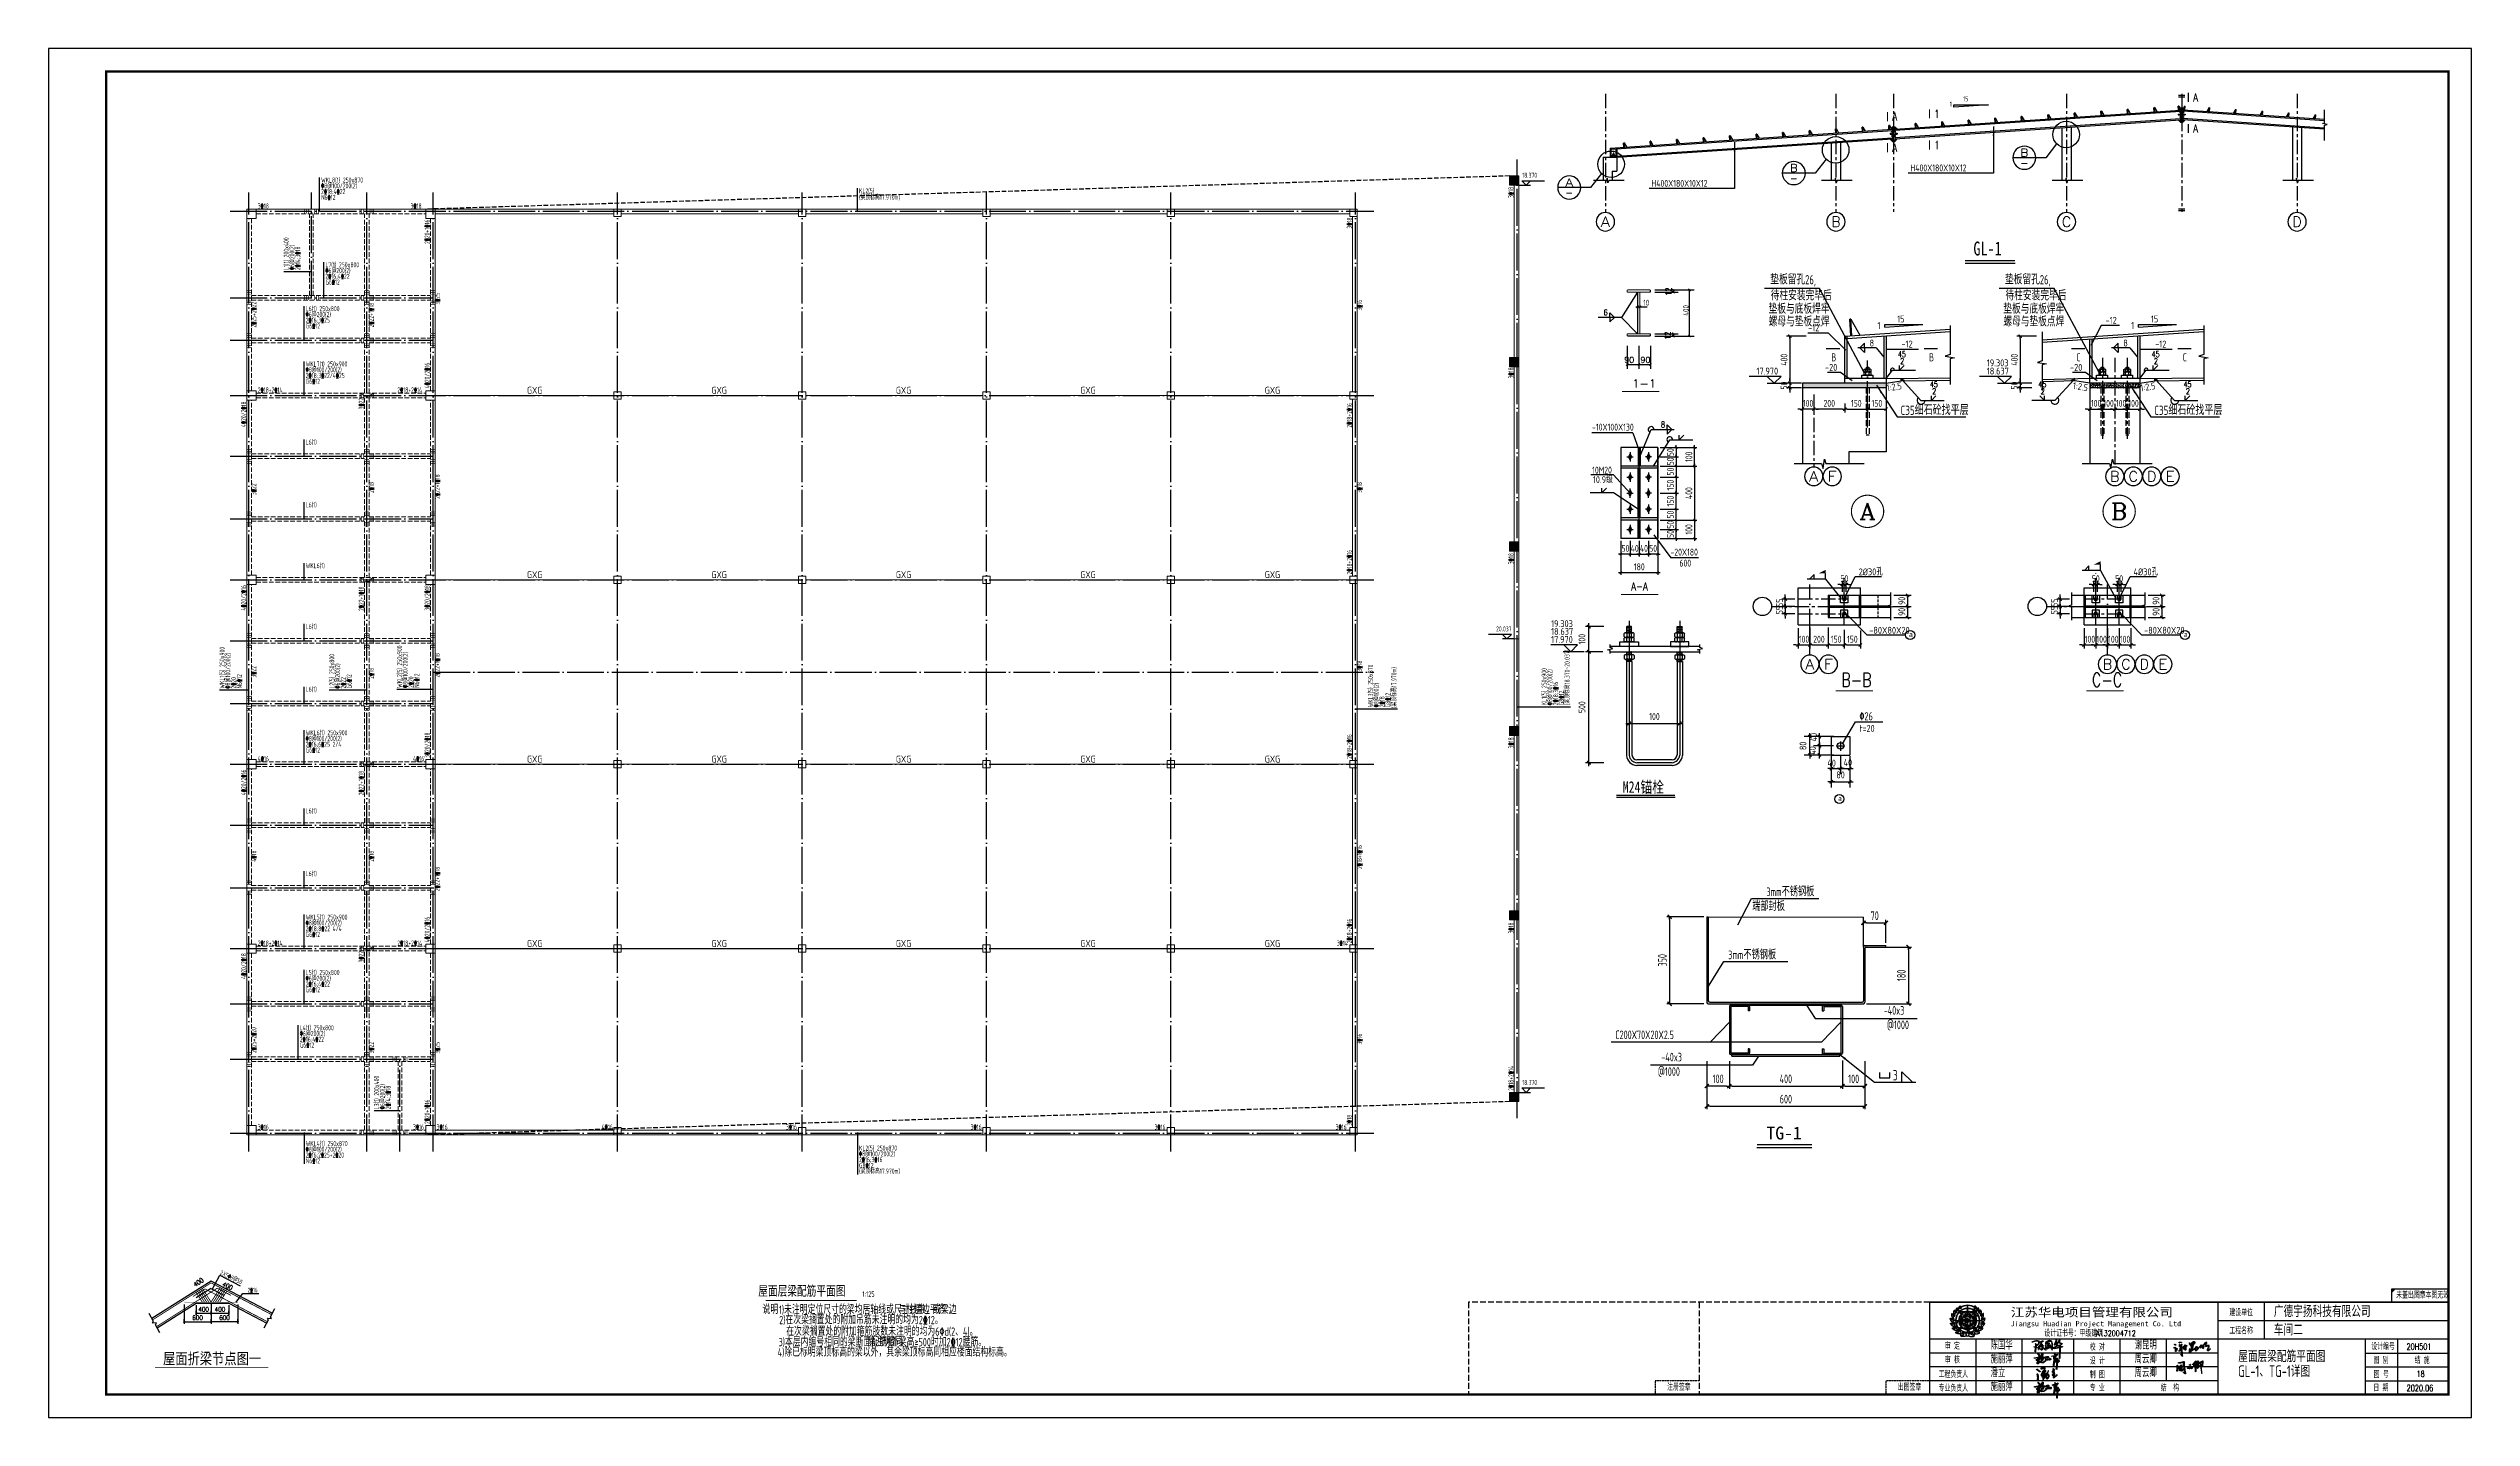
# Model space of a CAD drawing. Extents: x -2331248 to -1198620, y -977263 to -545844.
# Drawn here: x -1454254 to -1322879, y -855128 to -780878 of the extents above; entities that cross this region are included whole.
import ezdxf
from ezdxf.enums import TextEntityAlignment as Align

# ---------------------------------------------------------------- set-up
doc = ezdxf.new("R2010")
doc.units = 0
doc.header["$LTSCALE"] = 1000
doc.header["$MEASUREMENT"] = 0
for name, pattern in [('CENTER', [2, 1.25, -0.25, 0.25, -0.25]), ('CONTINOUS', [0]), ('DASH', [0.35, 0.25, -0.1]), ('DOTE', [2.42, 2, -0.2, 0.02, -0.2]), ('线型3', [500, 300, -200])]:
    doc.linetypes.add(name, pattern=pattern)
doc.layers.get('0').update_dxf_attribs({"linetype": 'CONTINUOUS'})
doc.layers.get('DEFPOINTS').update_dxf_attribs({"linetype": 'CONTINUOUS'})
for name, color, linetype in [('10', 253, 'CONTINUOUS'), ('1000', 2, 'CONTINUOUS'), ('1001', 3, 'CONTINUOUS'), ('112', 253, 'CONTINUOUS'), ('12', 2, 'CONTINUOUS'), ('7', 3, 'CONTINUOUS'), ('ADIME', 3, 'CONTINUOUS'), ('AXIS', 253, 'CONTINOUS'), ('AXIS_TEXT', 7, 'CONTINUOUS'), ('BOLT', 7, 'CONTINUOUS'), ('COLU', 3, 'CONTINUOUS'), ('D1', 112, 'CONTINUOUS'), ('D3', 62, 'CONTINUOUS'), ('DIM', 3, 'CONTINUOUS'), ('DOTE', 1, 'DOTE'), ('HATCH', 253, 'CONTINUOUS'), ('LM', 141, 'CONTINUOUS'), ('NUM', 7, 'CONTINUOUS'), ('PUB_DIM', 3, 'CONTINUOUS'), ('PUB_TEXT', 7, 'CONTINUOUS'), ('PUB_TITLE', 4, 'CONTINUOUS'), ('ROOM', 7, 'CONTINUOUS'), ('S_BEAMDIMMASS', 2, 'CONTINUOUS'), ('TEXT', 7, 'CONTINUOUS'), ('THIN', 7, 'CONTINUOUS'), ('t图框', 222, 'CONTINUOUS'), ('WALL', 2, 'CONTINUOUS'), ('WELD', 7, 'CONTINUOUS'), ('中文', 7, 'CONTINUOUS'), ('剖断线', 253, 'CONTINUOUS'), ('图名下划线', 7, 'CONTINUOUS'), ('尺寸线', 253, 'CONTINUOUS'), ('文字', 7, 'CONTINUOUS'), ('构件', 74, 'CONTINUOUS'), ('柱', 2, 'CONTINUOUS'), ('柱涂实', 54, 'CONTINUOUS'), ('标注', 33, 'CONTINUOUS'), ('框架外形', 2, 'CONTINUOUS'), ('框架立面钢筋', 1, 'CONTINUOUS'), ('梁__实线', 4, 'CONTINUOUS'), ('粗实线', 7, 'CONTINUOUS'), ('细实线', 112, 'CONTINUOUS'), ('细线', 45, 'CONTINUOUS'), ('轴线__尺寸数字', 253, 'CONTINUOUS'), ('轴线__点划线', 253, 'CENTER'), ('钢筋', 1, 'CONTINUOUS'), ('钢筋标注', 253, 'CONTINUOUS'), ('钢结构数字', 73, 'CONTINUOUS')]:
    doc.layers.add(name, color=color, linetype=linetype)
for name, color, linetype, lineweight in [('S_Beam', 4, 'CONTINUOUS', 18), ('S_BeamDash', 134, '线型3', 18), ('S_BeamDimLocal', 7, 'CONTINUOUS', 25), ('S_BeamDimLocalVer', 7, 'CONTINUOUS', 25), ('S_BeamDimMassVer', 2, 'CONTINUOUS', 25), ('S_Cl', 2, 'CONTINUOUS', 9), ('S_SubBeamHanger', 1, 'CONTINUOUS', 40), ('S_SubBeamHoop', 1, 'CONTINUOUS', 40)]:
    doc.layers.add(name, color=color, linetype=linetype, lineweight=lineweight)
doc.styles.add('_HZTXT', font='txt.shx', dxfattribs={"width": 0.8, "bigfont": 'hztxt.shx'})
doc.styles.add('_TEL_DIM', font='SIMPLEX', dxfattribs={"width": 0.8, "height": 3.5, "bigfont": 'HZTXT'})
doc.styles.add('COMP', font='complex', dxfattribs={"bigfont": 'hztxt'})
doc.styles.add('COMPLEX', font='COMPLEX')
doc.styles.add('DIM_FONT', font='tssdeng.shx', dxfattribs={"width": 0.8, "bigfont": 'tssdchn.shx'})
doc.styles.add('FEE', font='SIMHEI.TTF', dxfattribs={"width": 0.8})
doc.styles.add('HZ', font='tssdeng.shx', dxfattribs={"width": 0.8, "bigfont": 'tssdchn.shx'})
doc.styles.add('HZTXT', font='tssdeng.shx', dxfattribs={"width": 0.7, "bigfont": 'tssdchn.shx'})
doc.styles.get("Standard").update_dxf_attribs({"font": 'txt.shx', "height": 3, "bigfont": 'hztxt.shx'})
doc.styles.add('STYLE2', font='tssdeng.shx', dxfattribs={"width": 0.8, "bigfont": 'tssdchn.shx'})
doc.styles.add('TSSD_DIMENSION', font='Tssdeng.shx', dxfattribs={"width": 0.7, "bigfont": 'hztxt.shx'})
doc.styles.add('TSSD_Label', font='Tssdeng.shx', dxfattribs={"width": 0.7, "bigfont": 'hztxt.shx'})
doc.styles.add('TSSD_NORM', font='Tssdeng.shx', dxfattribs={"width": 0.7, "bigfont": 'hztxt.shx'})
doc.styles.add('TSSD_REIN', font='Tssdeng.shx', dxfattribs={"width": 0.7, "bigfont": 'hztxt.shx'})
doc.styles.add('房间名称', font='SIMPLEX', dxfattribs={"width": 0.7, "bigfont": '0HZTXT'})
doc.styles.add('黑体', font='SIMHEI.TTF', dxfattribs={"width": 1.4})
doc.dimstyles.new('NORMAL', dxfattribs={"dimtxt": 300, "dimasz": 150, "dimexe": 150, "dimexo": 200, "dimgap": 150, "dimtad": 1, "dimdec": 0, "dimzin": 0, "dimdsep": 46, "dimtxsty": 'TSSD_DIMENSION', "dimblk": 'ARCHTICK', "dimblk1": 'ARCHTICK', "dimblk2": 'ARCHTICK', "dimsah": 1, "dimcen": 0, "dimdle": 150, "dimclrt": 7, "dimadec": 0, "dimazin": 0, "dimtfac": 1, "dimtdec": 0, "dimtix": 1, "dimtmove": 2, "dimatfit": 3, "dimldrblk": 'ARCHTICK', "dimfxl": 1, "dimtolj": 1, "dimtzin": 0, "dimarcsym": 0})
doc.dimstyles.new('TSSD_100_100', dxfattribs={"dimtxt": 300, "dimasz": 100, "dimexe": 150, "dimexo": 150, "dimgap": 100, "dimtad": 1, "dimdec": 0, "dimzin": 0, "dimdsep": 46, "dimtxsty": 'TSSD_DIMENSION', "dimblk": '_TSDBK', "dimblk1": '_TSDBK', "dimblk2": '_TSDBK', "dimsah": 1, "dimcen": 0, "dimclrt": 7, "dimadec": 0, "dimazin": 0, "dimtfac": 1, "dimtdec": 0, "dimtix": 1, "dimtmove": 2, "dimatfit": 3, "dimldrblk": '_TSDBK', "dimfxl": 1, "dimtolj": 1, "dimtzin": 0, "dimarcsym": 0})
doc.dimstyles.new('TSSD_125_125', dxfattribs={"dimscale": 1.25, "dimtxt": 300, "dimasz": 100, "dimexe": 100, "dimexo": 100, "dimgap": 100, "dimtad": 1, "dimdec": 0, "dimzin": 0, "dimdsep": 46, "dimtxsty": 'TSSD_DIMENSION', "dimblk": '_TSDBK', "dimblk1": '_TSDBK', "dimblk2": '_TSDBK', "dimsah": 1, "dimcen": 0, "dimclrt": 7, "dimadec": 0, "dimazin": 0, "dimtfac": 1, "dimtdec": 0, "dimtix": 1, "dimtmove": 2, "dimatfit": 3, "dimldrblk": '_TSDBK', "dimfxl": 1, "dimtolj": 1, "dimtzin": 0, "dimarcsym": 0})
doc.dimstyles.new('TSSD_150_150', dxfattribs={"dimtxt": 450, "dimasz": 150, "dimexe": 150, "dimexo": 200, "dimgap": 150, "dimtad": 1, "dimdec": 0, "dimzin": 0, "dimdsep": 46, "dimtxsty": 'TSSD_DIMENSION', "dimblk": 'ARCHTICK', "dimblk1": 'ARCHTICK', "dimblk2": 'ARCHTICK', "dimsah": 1, "dimcen": 0, "dimdle": 150, "dimclrt": 7, "dimadec": 0, "dimazin": 0, "dimtfac": 1, "dimtdec": 0, "dimtix": 1, "dimtmove": 2, "dimatfit": 3, "dimldrblk": 'ARCHTICK', "dimfxl": 1, "dimtolj": 1, "dimtzin": 0, "dimarcsym": 0})
doc.dimstyles.new('TSSD_LEADER_STYLE_300.0', dxfattribs={"dimtxt": 0.18, "dimasz": 300, "dimexe": 0.18, "dimexo": 0.0625, "dimgap": 0.09, "dimtad": 0, "dimtih": 1, "dimtoh": 1, "dimdec": 4, "dimzin": 0, "dimdsep": 46, "dimtxsty": 'Standard', "dimcen": 0.09, "dimadec": 0, "dimazin": 0, "dimtfac": 1, "dimtdec": 4, "dimtofl": 0, "dimtmove": 0, "dimatfit": 3, "dimfxl": 1, "dimtolj": 1, "dimtzin": 0, "dimarcsym": 0})
pattern_1 = [(0, (-1908197.643, 1899345.357), (9.375, 18.75), [0, -18.75])]
pattern_2 = [(50, (1327416, 829912), (143.4520365, -12.550427), [15, -165]), (355, (1327416, 829912), (-27.750267, 150.438427), [12, -132]), (100.4514, (1327427.95, 829910.95), (115.701876, 137.887908), [12.748038, -140.228422]), (46.1842, (1327416, 829952), (213.44821, -33.103803), [22.5, -247.5]), (96.6356, (1327433.79, 829949.24), (186.93254, 194.823574), [19.122058, -210.3426]), (351.1842, (1327416, 829952), (186.93239, 194.82372), [18, -198]), (21, (1327436, 829942), (119.38141, -80.523778), [15, -165]), (326, (1327436, 829942), (48.663066, 145.030009), [12, -132]), (71.4514, (1327445.95, 829935.29), (168.044526, 64.506099), [12.748038, -140.228422]), (37.5, (1327416, 829912), (2.431971, 66.5787708), [0, -130.4, 0, -134, 0, -132.5]), (7.5, (1327416, 829912), (52.6139075, 78.8823424), [0, -76.4, 0, -127.4, 0, -50.5]), (327.5, (1327371.4, 829912), (106.7644872, -4.5109743), [0, -50, 0, -156, 0, -207]), (317.5, (1327351.4, 829912), (116.637234, 20.0209965), [0, -65, 0, -103.6, 0, -147])]

msp = doc.modelspace()

# ---------------------------------------------------------------- texts
at = {"color": 7, "linetype": 'ByBlock', "ltscale": 500, "char_height": 250, "attachment_point": 5, "style": '_HZTXT'}
for s, insert in [('\\A1;600', (-1446167.4, -849712.3, -34665466.8)), ('\\A1;400', (-1445837.8, -849259.2, -34665466.8)), ('\\A1;400', (-1444955.9, -849259.2, -34665466.8)), ('\\A1;600', (-1444708.3, -849712.3, -34665466.8))]:
    msp.add_mtext(s, dxfattribs=dict(at, insert=insert))
at = {"layer": 'ROOM', "style": 'HZ', "width": 0.7}
for s, height, p in [('屋面层梁配筋平面图', 625, (-1335531.5, -852121.2)), ('GL-1、TG-1详图', 625.003, (-1335531.5, -852926.2))]:
    msp.add_text(s, height=height, dxfattribs=at).set_placement(p)
at = {"layer": 'S_BeamDimLocal', "style": 'TSSD_REIN', "width": 0.7}
for s, p in [('3%%13218', (-1442905.1, -789558.3)), ('3%%13218', (-1434622.1, -789558.3)), ('2%%13218+2%%13214', (-1442905.1, -799533.3)), ('2%%13218+2%%13214', (-1435339.6, -799533.3)), ('4%%13216', (-1442905.1, -819533.3)), ('4%%13216', (-1434484.7, -819533.3)), ('2%%13218+2%%13214', (-1442905.1, -829533.3)), ('2%%13218+2%%13214', (-1435339.6, -829533.3)), ('3%%13214', (-1384401.5, -829533.3)), ('3%%13216', (-1442905.1, -839508.3)), ('3%%13216', (-1434484.7, -839508.3)), ('3%%13216', (-1433205.1, -839508.3)), ('4%%13216', (-1424258.6, -839508.3)), ('3%%13216', (-1414265.1, -839508.3)), ('3%%13216', (-1404252.1, -839508.3)), ('3%%13216', (-1394284.7, -839508.3)), ('3%%13216', (-1384463.7, -839508.3))]:
    msp.add_text(s, height=275, dxfattribs=at).set_placement(p)
at = {"layer": 'S_BeamDimLocalVer', "style": 'TSSD_REIN', "width": 0.7}
for s, p in [('3%%13218', (-1374822.2, -788984.9)), ('2%%13220+1%%13216', (-1433583.2, -791482.7)), ('3%%13218', (-1383583.2, -790649.7)), ('2%%13225+2%%13222', (-1442985.7, -796018.6)), ('3%%13225', (-1433035.7, -794774.8)), ('3%%13216', (-1383035.7, -795103.5)), ('2%%13222+1%%13218', (-1436610.7, -796004.3)), ('4%%13220/2%%13216', (-1433583.2, -799310.7)), ('3%%13218', (-1374822.2, -798775.7)), ('3%%13222', (-1437158.2, -800454.3)), ('4%%13220/2%%13218', (-1443533.2, -801413.9)), ('2%%13218+2%%13216', (-1383583.2, -801442.2)), ('3%%13222', (-1442985.7, -805097.1)), ('2%%13218', (-1436610.7, -804986.2)), ('2%%13222+1%%13218', (-1433035.7, -805303.8)), ('3%%13218', (-1383035.7, -804992.1)), ('2%%13218+2%%13216', (-1383583.2, -809407.7)), ('3%%13218', (-1374822.2, -808849.7)), ('4%%13220/2%%13216', (-1443533.2, -811365.9)), ('2%%13222+1%%13218', (-1437158.2, -811384)), ('3%%13220/2%%13218', (-1433583.2, -811367.7)), ('3%%13222', (-1442985.7, -814998.8)), ('2%%13222+1%%13218', (-1433035.7, -814995.8)), ('3%%13218', (-1383035.7, -814677.1)), ('2%%13218', (-1436610.7, -815065.5)), ('3%%13220/2%%13218', (-1433583.2, -819357.7)), ('2%%13218+2%%13216', (-1383583.2, -819407.7)), ('3%%13218', (-1374822.2, -818838.7)), ('4%%13220/2%%13216', (-1443533.2, -821376.9)), ('2%%13222+1%%13218', (-1437158.2, -821384)), ('4%%13218', (-1442985.7, -824982)), ('2%%13218', (-1436610.7, -824986.2)), ('2%%13218+1%%13216', (-1383035.7, -825380.1)), ('2%%13222+1%%13218', (-1433035.7, -826583.8)), ('4%%13220/2%%13216', (-1433583.2, -829357.7)), ('2%%13218+2%%13216', (-1383583.2, -829407.7)), ('3%%13218', (-1374822.2, -828876.7)), ('4%%13220/2%%13218', (-1443533.2, -831339.9)), ('3%%13222', (-1437158.2, -830448.3)), ('2%%13225+2%%13220', (-1442985.7, -835359.6)), ('3%%13222', (-1436610.7, -835384.4)), ('3%%13225', (-1433035.7, -835398.8)), ('3%%13216', (-1383035.7, -834900.5)), ('2%%13218+2%%13214', (-1374822.2, -837403.7)), ('2%%13220+1%%13216', (-1433583.2, -839207.7)), ('3%%13218', (-1383583.2, -839307.7))]:
    msp.add_text(s, height=275, rotation=90, dxfattribs=at).set_placement(p)
at = {"layer": 'S_BEAMDIMMASS', "style": 'TSSD_REIN', "width": 0.7}
for s, p in [('WKL8(1) 250x870', (-1439472.1, -788152.1)), ('%%1308@100/200(2)', (-1439472.1, -788464.6)), ('2%%13218;4%%13222', (-1439472.1, -788777.1)), ('N6%%13212', (-1439472.1, -789089.6)), ('(梁顶标高17.970m)', (-1410305.1, -789088.7)), ('KL2(5)', (-1410305.1, -788731.6)), ('2%%13216;4%%13222', (-1439238.5, -793372.3)), ('L7(1) 250x800', (-1439238.5, -792747.3)), ('G6%%13212', (-1439238.5, -793684.8)), ('%%1306@200(2)', (-1439238.5, -793059.8)), ('2%%13216;3%%13225', (-1440305.1, -795752.1)), ('L6(1) 250x800', (-1440305.1, -795127.1)), ('G6%%13212', (-1440305.1, -796064.6)), ('%%1306@200(2)', (-1440305.1, -795439.6)), ('WKL7(1) 250x900', (-1440305.1, -798127.1)), ('2%%13218;3%%13222/4%%13225', (-1440305.1, -798752.1)), ('%%1308@100/200(2)', (-1440305.1, -798439.6)), ('G6%%13212', (-1440305.1, -799064.6)), ('L6(1)', (-1440305.1, -802364.6)), ('L6(1)', (-1440305.1, -805764.6)), ('WKL6(1)', (-1440305.1, -809064.6)), ('L6(1)', (-1440305.1, -812364.6)), ('L6(1)', (-1440305.1, -815764.6)), ('WKL6(1) 250x900', (-1440305.1, -818127.1)), ('%%1308@100/200(2)', (-1440305.1, -818439.6)), ('2%%13216;6%%13225 2/4', (-1440305.1, -818752.1)), ('G6%%13212', (-1440305.1, -819064.6)), ('L6(1)', (-1440305.1, -822364.6)), ('L6(1)', (-1440305.1, -825764.6)), ('WKL5(1) 250x900', (-1440305.1, -828127.1)), ('2%%13218;8%%13222 4/4', (-1440305.1, -828752.1)), ('G6%%13212', (-1440305.1, -829064.6)), ('%%1308@100/200(2)', (-1440305.1, -828439.6)), ('2%%13216;4%%13222', (-1440305.1, -831752.1)), ('L5(1) 250x800', (-1440305.1, -831127.1)), ('%%1306@200(2)', (-1440305.1, -831439.6)), ('G6%%13212', (-1440305.1, -832064.6)), ('L4(1) 250x800', (-1440624.1, -834127.1)), ('%%1306@200(2)', (-1440624.1, -834439.6)), ('2%%13216;4%%13222', (-1440624.1, -834752.1)), ('G6%%13212', (-1440624.1, -835064.6)), ('WKL4(1) 250x870', (-1440305.1, -840404.1)), ('2%%13216;2%%13225+2%%13220', (-1440305.1, -841029.1)), ('%%1308@100/200(2)', (-1440305.1, -840716.6)), ('KL2(5) 250x870', (-1410305.1, -840651.6)), ('%%1308@100/200(2)', (-1410305.1, -840964.1)), ('N6%%13212', (-1440305.1, -841341.6)), ('2%%13216;3%%13216', (-1410305.1, -841276.6)), ('(梁顶标高17.970m)', (-1410305.1, -841901.6)), ('G8%%13212', (-1410305.1, -841589.1))]:
    msp.add_text(s, height=275, dxfattribs=at).set_placement(p)
at = {"layer": 'S_BeamDimMassVer', "style": 'TSSD_REIN', "width": 0.7}
for s, p in [('L1(1) 200x400', (-1441227, -792897.7)), ('%%1306@200(2)', (-1440914.5, -792897.7)), ('2%%13214;3%%13218', (-1440602, -792897.7)), ('WKL1(5) 250x900', (-1444701.8, -815593.6)), ('%%1308@100/200(2)', (-1444389.3, -815593.6)), ('L2(5) 250x800', (-1438754.6, -815593.6)), ('%%1306@200(2)', (-1438442.1, -815593.6)), ('WKL2(5) 250x900', (-1435084.5, -815557.6)), ('%%1308@100/200(2)', (-1434772, -815557.6)), ('(梁顶标高18.370~20.037)', (-1371775.2, -816496.8)), ('2%%13220', (-1444076.8, -815593.6)), ('N6%%13212', (-1443764.3, -815593.6)), ('2%%13222', (-1438129.6, -815593.6)), ('G6%%13212', (-1437817.1, -815593.6)), ('2%%13220', (-1434459.5, -815557.6)), ('N6%%13212', (-1434147, -815557.6)), ('WKL3(5) 250x870', (-1382438, -816607.7)), ('%%1308@100(2)', (-1382125.5, -816607.7)), ('(梁顶标高17.970m)', (-1381164.8, -816648.7)), ('KL1(5) 250x900', (-1373025.2, -816496.8)), ('%%1308@100/200(2)', (-1372712.7, -816496.8)), ('2%%13218;3%%13216', (-1372400.2, -816496.8)), ('G8%%13212', (-1372087.7, -816496.8)), ('2%%13218', (-1381813, -816607.7)), ('G8%%13212', (-1381500.5, -816607.7)), ('L3(1) 200x400', (-1436327, -838407.7)), ('%%1306@200(2)', (-1436014.5, -838407.7)), ('2%%13214;3%%13218', (-1435702, -838407.7))]:
    msp.add_text(s, height=275, rotation=90, dxfattribs=at).set_placement(p)
at = {"layer": 'TEXT', "style": 'TSSD_NORM', "width": 0.7}
msp.add_text('1:125', height=300, dxfattribs=at).set_placement((-1410126.4, -848674.4), align=Align.BOTTOM_LEFT)
at = {"layer": '中文', "style": 'TSSD_REIN', "width": 0.7}
msp.add_text('屋面层梁配筋平面图', height=600, dxfattribs=at).set_placement((-1411045.5, -848574.6), align=Align.RIGHT)
for s, p in [('说明 :', (-1415541.5, -849503.6)), ('1)未注明定位尺寸的梁均居轴线或尺寸线中，或梁边', (-1414648.8, -849507.5)), ('2)在次梁搁置处的附加吊筋未注明的均为2%%13212。', (-1414635.7, -850063.6, 95798.9)), ('与柱墙边平齐 。', (-1408167.2, -849511.4)), ('3)本层内编号相同的梁断面配筋相同,', (-1414667.3, -851262.5, 0)), ('在次梁搁置处的附加箍筋肢数未注明的均为6%%130d(2、4)。', (-1414253.5, -850688.6, 95798.9)), ('除注明外梁高%%147500时加2%%13212腰筋。', (-1409852.4, -851262.5, 0)), ('4)除已标明梁顶标高的梁以外，其余梁顶标高同相应楼面结构标高。', (-1414719, -851817.9, 0))]:
    msp.add_text(s, height=450, dxfattribs=at).set_placement(p)
at = {"layer": '中文', "style": 'HZ'}
msp.add_text('屋面折梁节点图一', height=700, dxfattribs=at).set_placement((-1445383.9, -851915.4, -34665466.8), align=Align.MIDDLE)
at = {"layer": '文字', "style": '房间名称', "width": 0.7}
msp.add_text('18', height=314.95, dxfattribs=at).set_placement((-1325640.7, -852756.3), align=Align.MIDDLE)
at = {"layer": '构件', "style": 'TSSD_REIN', "width": 0.7}
for s, p in [('18.370', (-1374351.6, -787975.5, 0)), ('20.037', (-1375765, -812575.5, 0)), ('18.370', (-1374351.6, -837175.5, 0))]:
    msp.add_text(s, height=275, dxfattribs=at).set_placement(p, align=Align.BOTTOM_LEFT)
at = {"layer": '钢筋标注'}
for s, rotation, style, width, p in [('2X5%%1308@50', 334.385677, 'TSSD_REIN', 0.7, (-1444343, -847520, -34665466.8)), ('400', 335.925958, '_HZTXT', 0.8, (-1444541, -847994.7, -34665466.8))]:
    msp.add_text(s, height=250, rotation=rotation, dxfattribs=dict(at, style=style, width=width)).set_placement(p, align=Align.MIDDLE)
at = {"layer": '钢筋标注', "style": '_HZTXT', "width": 0.8}
msp.add_text('400', height=250, rotation=33.510782, dxfattribs=at).set_placement((-1446289.5, -848053.8, -34665466.8))
at = {"layer": '钢筋标注', "style": 'TSSD_REIN', "width": 0.7}
msp.add_text('2%%13216', height=250, dxfattribs=at).set_placement((-1443184.8, -848212.4, -34665466.8), align=Align.MIDDLE)
at = {"layer": '钢结构数字', "style": 'STYLE2', "width": 0.8}
for p in [(-1428306.7, -799604.2), (-1418306.7, -799604.2), (-1408306.7, -799604.2), (-1398306.7, -799604.2), (-1388306.7, -799604.2), (-1428306.7, -809604.2), (-1418306.7, -809604.2), (-1408306.7, -809604.2), (-1398306.7, -809604.2), (-1388306.7, -809604.2), (-1428306.7, -819604.2), (-1418306.7, -819604.2), (-1408306.7, -819604.2), (-1398306.7, -819604.2), (-1388306.7, -819604.2), (-1428306.7, -829604.2), (-1418306.7, -829604.2), (-1408306.7, -829604.2), (-1398306.7, -829604.2), (-1388306.7, -829604.2)]:
    msp.add_text('GXG', height=375, dxfattribs=at).set_placement(p)

# ---------------------------------------------------------------- blocks, each defined once
blk = doc.blocks.new('A$C5A861AD6')
h = blk.add_hatch(color=256)
h.paths.add_polyline_path([(852, 1429), (859, 1579), (837, 1594), (799, 1600), (424, 889), (349, 887), (289, 900), (286, 944), (297, 944), (556, 1141), (571, 1184), (547, 1219), (367, 1217), (0, 1148), (0, 1096), (47, 1096), (177, 1104), (336, 1140), (506, 1165), (508, 1138), (450, 1101), (221, 938), (240, 873), (311, 832), (395, 827), (308, 697), (307, 546), (402, 551), (560, 726), (570, 802), (547, 821), (476, 848), (483, 895), (765, 1459), (777, 1459), (761, 1301), (743, 1197), (726, 1192), (722, 1150), (745, 1131), (823, 1134), (957, 1196), (960, 1153), (820, 1001), (821, 1060), (806, 1071), (801, 1099), (778, 1104), (710, 1020), (712, 953), (717, 944), (658, 818), (663, 744), (725, 647), (915, 657), (1146, 837), (1142, 885), (1123, 872), (910, 716), (830, 707), (774, 708), (735, 754), (736, 848), (751, 879), (785, 881), (830, 896), (900, 901), (902, 936), (877, 969), (859, 952), (829, 960), (1011, 1147), (1009, 1232), (909, 1232), (780, 1176)])
h.paths.add_polyline_path([(510, 802), (510, 756), (373, 602), (359, 659), (435, 799)], flags=16)
for points in [[(384, 1568), (330, 1565), (330, 1515), (422, 1430), (442, 1429), (481, 1384), (480, 1358), (505, 1357), (445, 1307), (445, 1295), (487, 1297), (539, 1345), (552, 1349), (555, 1415), (536, 1419), (480, 1484), (457, 1485)], [(1448, 1215), (1428, 1242), (1224, 1240), (1085, 1199), (1106, 1151), (1165, 1144), (1205, 1160), (1394, 1157), (1410, 1145), (1440, 1157)], [(1483, 988), (1457, 1018), (1419, 982), (1345, 988), (1342, 1022), (1305, 1050), (1233, 984), (1214, 950), (1193, 1001), (1164, 1024), (1124, 997), (1165, 887), (1181, 862), (1216, 868), (1257, 935), (1278, 975), (1288, 972), (1319, 913), (1383, 916), (1389, 927), (1448, 938)], [(1668, 1013), (1693, 1022), (1649, 1052), (1635, 1012), (1615, 1040), (1572, 1055), (1546, 1043), (1540, 1024), (1537, 1074), (1506, 1084), (1491, 1070), (1491, 967), (1515, 951), (1558, 945), (1564, 979), (1595, 981), (1594, 958), (1661, 961)]]:
    blk.add_hatch(color=256).paths.add_polyline_path(points)
h = blk.add_hatch(color=256)
h.paths.add_polyline_path([(2317, 1047), (2303, 1100), (2269, 1096), (2264, 948), (2237, 948), (2170, 929), (2174, 960), (2228, 1009), (2244, 1086), (2189, 1141), (2116, 1151), (2008, 1086), (1998, 1163), (2087, 1202), (2271, 1395), (2336, 1460), (2312, 1504), (2242, 1458), (2141, 1451), (2085, 1482), (1995, 1545), (1993, 1489), (2037, 1431), (2143, 1390), (2039, 1373), (1850, 1347), (1754, 1298), (1759, 1260), (2024, 1308), (2102, 1315), (2112, 1294), (1981, 1197), (1969, 1226), (1930, 1233), (1939, 1111), (1960, 937), (1928, 683), (1913, 500), (1902, 408), (1903, 329), (1923, 297), (1942, 345), (1966, 644), (2010, 900), (2016, 1005), (2114, 1094), (2179, 1091), (2174, 1033), (2138, 985), (2109, 952), (2143, 913), (2039, 824), (2039, 761), (2102, 698), (2245, 684), (2222, 494), (2201, 295), (2189, 234), (2184, 27), (2228, 0), (2232, 137), (2263, 486), (2298, 675), (2423, 721), (2477, 813), (2440, 929), (2406, 929), (2404, 881), (2421, 830), (2385, 762), (2308, 736)])
h.paths.add_polyline_path([(2251, 736), (2143, 749), (2093, 792), (2134, 842), (2171, 878), (2258, 907)], flags=16)
for p, q in [((384, 1568), (330, 1565)), ((330, 1565), (330, 1515)), ((330, 1515), (422, 1430)), ((457, 1485), (384, 1568)), ((422, 1430), (442, 1429)), ((442, 1429), (481, 1384)), ((505, 1357), (445, 1307)), ((445, 1307), (445, 1295)), ((445, 1295), (487, 1297)), ((480, 1484), (457, 1485)), ((536, 1419), (480, 1484)), ((481, 1384), (480, 1358)), ((480, 1358), (505, 1357)), ((487, 1297), (539, 1345)), ((555, 1415), (536, 1419)), ((539, 1345), (552, 1349)), ((552, 1349), (555, 1415))]:
    blk.add_line(p, q)
for points in [[(0, 1096), (0, 1148), (367, 1217), (547, 1219), (571, 1184), (556, 1141), (297, 944), (286, 944), (289, 900), (349, 887), (424, 889), (799, 1600), (837, 1594), (859, 1579), (852, 1429), (780, 1176), (909, 1232), (1009, 1232), (1011, 1147), (829, 960), (859, 952), (877, 969), (902, 936), (900, 901), (830, 896), (785, 881), (751, 879), (736, 848), (735, 754), (774, 708), (830, 707), (910, 716), (1123, 872), (1142, 885), (1146, 837), (915, 657), (725, 647), (663, 744), (658, 818), (717, 944), (712, 953), (710, 1020), (778, 1104), (801, 1099), (806, 1071), (821, 1060), (820, 1001), (960, 1153), (957, 1196), (823, 1134), (745, 1131), (722, 1150), (726, 1192), (743, 1197), (761, 1301), (777, 1459), (765, 1459), (483, 895), (476, 848), (547, 821), (570, 802), (560, 726), (402, 551), (307, 546), (308, 697), (395, 827), (311, 832), (240, 873), (221, 938), (450, 1101), (508, 1138), (506, 1165), (336, 1140), (177, 1104), (47, 1096)], [(1085, 1199), (1106, 1151), (1165, 1144), (1205, 1160), (1394, 1157), (1410, 1145), (1440, 1157), (1448, 1215), (1428, 1242), (1224, 1240)], [(1124, 997), (1164, 1024), (1193, 1001), (1214, 950), (1233, 984), (1305, 1050), (1342, 1022), (1345, 988), (1419, 982), (1457, 1018), (1483, 988), (1448, 938), (1389, 927), (1383, 916), (1319, 913), (1288, 972), (1278, 975), (1257, 935), (1216, 868), (1181, 862), (1165, 887)], [(1491, 1070), (1491, 967), (1515, 951), (1558, 945), (1564, 979), (1595, 981), (1594, 958), (1661, 961), (1668, 1013), (1693, 1022), (1649, 1052), (1635, 1012), (1615, 1040), (1572, 1055), (1546, 1043), (1540, 1024), (1537, 1074), (1506, 1084)], [(2138, 985), (2174, 1033), (2179, 1091), (2114, 1094), (2016, 1005), (2010, 900), (1966, 644), (1942, 345), (1923, 297), (1903, 329), (1902, 408), (1913, 500), (1928, 683), (1960, 937), (1939, 1111), (1930, 1233), (1969, 1226), (1981, 1197), (2112, 1294), (2102, 1315), (2024, 1308), (1759, 1260), (1754, 1298), (1850, 1347), (2039, 1373), (2143, 1390), (2037, 1431), (1993, 1489), (1995, 1545), (2085, 1482), (2141, 1451), (2242, 1458), (2312, 1504), (2336, 1460), (2271, 1395), (2087, 1202), (1998, 1163), (2008, 1086), (2116, 1151), (2189, 1141), (2244, 1086), (2228, 1009), (2174, 960), (2170, 929), (2237, 948), (2264, 948), (2269, 1096), (2303, 1100), (2317, 1047), (2308, 736), (2385, 762), (2421, 830), (2404, 881), (2406, 929), (2440, 929), (2477, 813), (2423, 721), (2298, 675), (2263, 486), (2232, 137), (2228, 0), (2184, 27), (2189, 234), (2201, 295), (2222, 494), (2245, 684), (2102, 698), (2039, 761), (2039, 824), (2143, 913), (2109, 952)]]:
    blk.add_lwpolyline(points, close=True)
for points in [[(435, 799), (510, 802), (510, 756), (373, 602), (359, 659), (435, 799)], [(2258, 907), (2251, 736), (2143, 749), (2093, 792), (2134, 842), (2171, 878), (2258, 907)]]:
    blk.add_lwpolyline(points)
blk = doc.blocks.new('A$C6CFE5858')
for points in [[(3, 466), (30, 466), (43, 450), (57, 443), (83, 417), (92, 416), (123, 395), (136, 381), (141, 375), (146, 368), (142, 359), (141, 353), (128, 354), (121, 354), (126, 364), (125, 366), (122, 369), (117, 372), (114, 374), (112, 377), (104, 381), (97, 383), (95, 388), (84, 389), (81, 398), (74, 401), (69, 404), (63, 404), (59, 408), (54, 411), (51, 419), (44, 421), (44, 424), (40, 427), (34, 427), (21, 427), (21, 433), (21, 440), (14, 443), (4, 443), (0, 446)], [(24, 267), (34, 274), (43, 262), (50, 254), (51, 236), (49, 224), (56, 221), (59, 196), (65, 188), (64, 25), (70, 20), (73, 1), (62, 1), (50, 0), (51, 13), (46, 19), (40, 19), (43, 141), (35, 149), (37, 212), (30, 220), (28, 240), (21, 245), (22, 263)]]:
    blk.add_hatch(color=256).paths.add_polyline_path(points)
h = blk.add_hatch(color=256)
h.paths.add_polyline_path([(435, 192), (441, 195), (443, 208), (450, 212), (460, 212), (474, 224), (483, 224), (499, 224), (506, 212), (507, 194), (503, 171), (501, 160), (496, 147), (477, 119), (475, 110), (471, 98), (467, 88), (459, 87), (448, 87), (447, 97), (441, 99), (443, 110), (445, 122), (437, 126), (436, 129), (436, 150), (435, 166), (435, 186)], flags=16)
h.paths.add_polyline_path([(345, 209), (339, 216), (346, 220), (346, 228), (346, 232), (349, 235), (354, 240), (360, 244), (365, 244), (379, 252), (383, 260), (392, 264), (396, 265), (409, 269), (415, 273), (431, 273), (436, 273), (431, 256), (427, 250), (421, 240), (412, 232), (404, 229), (389, 222), (382, 213), (381, 205), (383, 199), (388, 204), (395, 212), (404, 215), (409, 219), (420, 226), (425, 227), (426, 215), (418, 206), (380, 167), (372, 157), (367, 157), (355, 154), (353, 143), (352, 136), (341, 121), (323, 110), (298, 82), (295, 79), (289, 81), (290, 160), (298, 164), (302, 173), (300, 180), (300, 189), (300, 196), (304, 199), (309, 203), (317, 202), (316, 188), (320, 184), (325, 178), (335, 178), (340, 182), (339, 189), (339, 194), (341, 200), (342, 203), (345, 208)], flags=16)
h.paths.add_polyline_path([(283, 219), (272, 217), (272, 210), (273, 200), (279, 199), (289, 209), (294, 214), (304, 218), (308, 222), (307, 234), (306, 243), (303, 244), (295, 236), (290, 229), (289, 225), (288, 222), (285, 220)], flags=16)
h.paths.add_polyline_path([(298, 351), (298, 362), (301, 364), (305, 362), (308, 349), (310, 308), (305, 303), (302, 300), (300, 296), (291, 290), (281, 282), (277, 276), (271, 273), (268, 264), (264, 261), (257, 261), (251, 261), (248, 250), (241, 246), (234, 245), (230, 249), (224, 236), (216, 239), (206, 238), (206, 246), (216, 256), (217, 260), (217, 266), (226, 270), (230, 277), (235, 283), (243, 289), (249, 294), (250, 298), (252, 306), (265, 321), (285, 337), (291, 346), (295, 351)], flags=16)
h.paths.add_polyline_path([(338, 373), (339, 346), (342, 344), (344, 342), (350, 355), (361, 362), (365, 367), (371, 372), (373, 375), (373, 382), (378, 386), (380, 390), (378, 393), (374, 395), (362, 395), (354, 393), (350, 388), (349, 384), (345, 380), (341, 377), (340, 374)], flags=16)
h.paths.add_polyline_path([(178, 506), (178, 474), (198, 484), (230, 485), (275, 502), (286, 505), (324, 507), (330, 515), (341, 512), (338, 501), (338, 485), (330, 469), (325, 454), (317, 439), (304, 424), (301, 420), (295, 412), (287, 392), (279, 385), (272, 388), (260, 374), (244, 363), (233, 364), (233, 334), (242, 326), (246, 323), (251, 318), (252, 316), (215, 281), (208, 280), (208, 267), (191, 245), (176, 231), (171, 227), (182, 222), (188, 217), (190, 211), (202, 211), (207, 211), (210, 218), (230, 218), (238, 225), (251, 229), (254, 235), (259, 234), (253, 221), (242, 206), (235, 201), (235, 192), (230, 188), (228, 180), (227, 175), (223, 171), (216, 162), (215, 157), (217, 151), (221, 148), (229, 147), (234, 154), (241, 155), (245, 158), (252, 161), (260, 162), (266, 162), (271, 159), (269, 139), (263, 134), (261, 132), (260, 93), (259, 48), (265, 43), (267, 43), (270, 40), (270, 35), (274, 33), (279, 36), (285, 41), (292, 42), (297, 44), (300, 49), (304, 53), (311, 62), (316, 68), (321, 73), (323, 80), (354, 113), (356, 117), (368, 134), (372, 141), (381, 149), (386, 160), (390, 163), (394, 164), (406, 167), (409, 171), (411, 83), (421, 74), (426, 72), (428, 63), (443, 61), (447, 58), (463, 57), (467, 66), (480, 67), (496, 92), (498, 104), (503, 113), (509, 114), (514, 122), (512, 137), (519, 141), (520, 149), (532, 158), (532, 176), (532, 201), (530, 206), (524, 210), (524, 223), (514, 227), (512, 234), (507, 241), (490, 245), (478, 238), (469, 236), (465, 236), (452, 233), (450, 239), (454, 243), (460, 248), (459, 252), (462, 258), (466, 261), (470, 269), (468, 299), (474, 305), (475, 323), (480, 341), (487, 348), (490, 357), (491, 365), (500, 369), (499, 384), (503, 387), (508, 393), (505, 412), (497, 412), (495, 402), (496, 394), (495, 389), (488, 381), (482, 376), (482, 365), (473, 357), (472, 348), (472, 342), (470, 339), (465, 322), (461, 317), (455, 305), (455, 299), (449, 293), (446, 296), (441, 296), (429, 293), (425, 288), (411, 288), (398, 281), (373, 270), (355, 255), (345, 247), (341, 249), (338, 255), (339, 315), (344, 314), (348, 320), (344, 333), (349, 333), (355, 341), (360, 349), (363, 355), (370, 360), (380, 364), (383, 370), (390, 376), (392, 385), (394, 391), (392, 404), (379, 410), (375, 414), (362, 411), (362, 417), (349, 420), (342, 420), (337, 408), (336, 407), (332, 415), (329, 416), (318, 415), (316, 419), (316, 422), (329, 429), (334, 443), (339, 448), (343, 453), (347, 458), (351, 480), (356, 492), (362, 495), (362, 510), (353, 528), (345, 531), (341, 532), (336, 539), (324, 532), (324, 529), (318, 537), (305, 528), (299, 524), (292, 529), (275, 524), (273, 519), (255, 522), (245, 518), (237, 513), (231, 513), (220, 511), (204, 515), (194, 513), (193, 505), (185, 507), (179, 508)])
h = blk.add_hatch(color=256)
h.paths.add_polyline_path([(657, 384), (661, 331), (666, 327), (670, 329), (674, 331), (675, 344), (678, 347), (697, 349), (717, 347), (724, 346), (725, 343), (727, 340), (734, 336), (731, 327), (731, 317), (726, 310), (722, 304), (714, 298), (710, 294), (710, 285), (701, 276), (695, 270), (683, 262), (682, 255), (675, 244), (665, 231), (665, 217), (669, 217), (677, 219), (686, 217), (694, 222), (703, 226), (706, 231), (709, 238), (716, 242), (728, 247), (740, 249), (746, 246), (747, 233), (742, 224), (733, 203), (726, 186), (719, 173), (711, 156), (700, 143), (699, 118), (701, 112), (714, 106), (721, 106), (743, 109), (757, 118), (764, 129), (779, 134), (792, 140), (814, 170), (822, 177), (830, 182), (867, 213), (873, 223), (870, 225), (862, 228), (851, 221), (845, 213), (842, 200), (828, 194), (811, 190), (808, 177), (801, 170), (796, 168), (786, 164), (774, 153), (763, 146), (745, 145), (735, 139), (732, 151), (749, 191), (750, 195), (761, 204), (761, 222), (764, 227), (767, 235), (768, 260), (768, 273), (759, 277), (753, 283), (724, 273), (713, 268), (710, 272), (717, 287), (731, 301), (743, 314), (753, 328), (757, 336), (751, 352), (741, 364), (727, 368), (706, 376), (690, 386), (674, 389), (666, 387), (657, 387)])
h.paths.add_polyline_path([(690, 481), (689, 471), (687, 466), (685, 467), (682, 464), (682, 457), (681, 447), (695, 451), (710, 453), (716, 449), (717, 447), (723, 445), (722, 429), (722, 409), (721, 404), (719, 403), (715, 401), (706, 390), (705, 388), (717, 386), (724, 386), (731, 388), (732, 401), (740, 406), (741, 413), (751, 414), (756, 414), (756, 446), (748, 451), (748, 460), (744, 465), (741, 466), (739, 471), (731, 473), (722, 475), (720, 482), (704, 483)])
at = {"elevation": 4}
for points in [[(0, 446), (3, 466)], [(4, 443), (0, 446)], [(3, 466), (30, 466)], [(14, 443), (4, 443)], [(21, 440), (14, 443)], [(21, 433), (21, 440)], [(21, 427), (21, 433)], [(34, 427), (21, 427)], [(21, 245), (22, 263)], [(28, 240), (21, 245)], [(22, 263), (24, 267)], [(24, 267), (34, 274)], [(30, 220), (28, 240)], [(30, 466), (43, 450)], [(37, 212), (30, 220)], [(40, 427), (34, 427)], [(34, 274), (43, 262)], [(35, 149), (37, 212)], [(43, 141), (35, 149)], [(44, 424), (40, 427)], [(40, 19), (43, 141)], [(46, 19), (40, 19)], [(43, 450), (57, 443)], [(43, 262), (50, 254)], [(44, 421), (44, 424)], [(51, 419), (44, 421)], [(51, 13), (46, 19)], [(51, 236), (49, 224)], [(49, 224), (56, 221)], [(50, 254), (51, 236)], [(50, 0), (51, 13)], [(62, 1), (50, 0)], [(54, 411), (51, 419)], [(59, 408), (54, 411)], [(56, 221), (59, 196)], [(57, 443), (83, 417)], [(63, 404), (59, 408)], [(59, 196), (65, 188)], [(73, 1), (62, 1)], [(69, 404), (63, 404)], [(65, 188), (64, 25)], [(64, 25), (70, 20)], [(74, 401), (69, 404)], [(70, 20), (73, 1)], [(81, 398), (74, 401)], [(84, 389), (81, 398)], [(83, 417), (92, 416)], [(95, 388), (84, 389)], [(92, 416), (123, 395)], [(97, 383), (95, 388)], [(104, 381), (97, 383)], [(112, 377), (104, 381)], [(114, 374), (112, 377)], [(117, 372), (114, 374)], [(122, 369), (117, 372)], [(121, 354), (126, 364)], [(128, 354), (121, 354)], [(125, 366), (122, 369)], [(123, 395), (136, 381)], [(126, 364), (125, 366)], [(141, 353), (128, 354)], [(136, 381), (141, 375)], [(141, 375), (146, 368)], [(142, 359), (141, 353)], [(146, 368), (142, 359)], [(176, 231), (171, 227)], [(171, 227), (182, 222)], [(191, 245), (176, 231)], [(179, 508), (178, 506)], [(178, 506), (178, 474)], [(178, 474), (198, 484)], [(185, 507), (179, 508)], [(182, 222), (188, 217)], [(193, 505), (185, 507)], [(188, 217), (190, 211)], [(190, 211), (202, 211)], [(208, 267), (191, 245)], [(194, 513), (193, 505)], [(204, 515), (194, 513)], [(198, 484), (230, 485)], [(202, 211), (207, 211)], [(220, 511), (204, 515)], [(206, 246), (216, 256)], [(206, 238), (206, 246)], [(216, 239), (206, 238)], [(207, 211), (210, 218)], [(215, 281), (208, 280)], [(208, 280), (208, 267)], [(210, 218), (230, 218)], [(252, 316), (215, 281)], [(216, 162), (215, 157)], [(215, 157), (217, 151)], [(216, 256), (217, 260)], [(224, 236), (216, 239)], [(223, 171), (216, 162)], [(217, 266), (226, 270)], [(217, 260), (217, 266)], [(217, 151), (221, 148)], [(231, 513), (220, 511)], [(221, 148), (229, 147)], [(227, 175), (223, 171)], [(230, 249), (224, 236)], [(226, 270), (230, 277)], [(228, 180), (227, 175)], [(230, 188), (228, 180)], [(229, 147), (234, 154)], [(230, 485), (275, 502)], [(230, 277), (235, 283)], [(234, 245), (230, 249)], [(230, 218), (238, 225)], [(235, 192), (230, 188)], [(237, 513), (231, 513)], [(244, 363), (233, 364)], [(233, 364), (233, 334)], [(233, 334), (242, 326)], [(241, 246), (234, 245)], [(234, 154), (241, 155)], [(235, 283), (243, 289)], [(242, 206), (235, 201)], [(235, 201), (235, 192)], [(245, 518), (237, 513)], [(238, 225), (251, 229)], [(248, 250), (241, 246)], [(241, 155), (245, 158)], [(242, 326), (246, 323)], [(253, 221), (242, 206)], [(243, 289), (249, 294)], [(260, 374), (244, 363)], [(255, 522), (245, 518)], [(245, 158), (252, 161)], [(246, 323), (251, 318)], [(251, 261), (248, 250)], [(249, 294), (250, 298)], [(250, 298), (252, 306)], [(251, 318), (252, 316)], [(257, 261), (251, 261)], [(251, 229), (254, 235)], [(252, 306), (265, 321)], [(252, 161), (260, 162)], [(259, 234), (253, 221)], [(254, 235), (259, 234)], [(273, 519), (255, 522)], [(264, 261), (257, 261)], [(260, 93), (259, 48)], [(259, 48), (265, 43)], [(272, 388), (260, 374)], [(260, 162), (266, 162)], [(261, 132), (260, 93)], [(263, 134), (261, 132)], [(269, 139), (263, 134)], [(268, 264), (264, 261)], [(265, 321), (285, 337)], [(265, 43), (267, 43)], [(266, 162), (271, 159)], [(267, 43), (270, 40)], [(271, 273), (268, 264)], [(271, 159), (269, 139)], [(269, 139), (269, 139)], [(270, 40), (270, 35)], [(270, 35), (274, 33)], [(277, 276), (271, 273)], [(279, 385), (272, 388)], [(283, 219), (272, 217)], [(272, 217), (272, 210)], [(272, 210), (273, 200)], [(275, 524), (273, 519)], [(273, 200), (279, 199)], [(274, 33), (279, 36)], [(292, 529), (275, 524)], [(275, 502), (286, 505)], [(281, 282), (277, 276)], [(287, 392), (279, 385)], [(279, 199), (289, 209)], [(279, 36), (285, 41)], [(291, 290), (281, 282)], [(285, 220), (283, 219)], [(285, 337), (291, 346)], [(288, 222), (285, 220)], [(285, 41), (292, 42)], [(286, 505), (324, 507)], [(295, 412), (287, 392)], [(289, 225), (288, 222)], [(290, 229), (289, 225)], [(289, 209), (294, 214)], [(289, 81), (290, 160)], [(295, 79), (289, 81)], [(295, 236), (290, 229)], [(290, 160), (298, 164)], [(291, 346), (295, 351)], [(300, 296), (291, 290)], [(299, 524), (292, 529)], [(292, 42), (297, 44)], [(294, 214), (304, 218)], [(301, 420), (295, 412)], [(295, 351), (298, 351)], [(303, 244), (295, 236)], [(298, 82), (295, 79)], [(297, 44), (300, 49)], [(298, 362), (301, 364)], [(298, 351), (298, 362)], [(298, 164), (302, 173)], [(323, 110), (298, 82)], [(305, 528), (299, 524)], [(302, 300), (300, 296)], [(300, 196), (304, 199)], [(300, 189), (300, 196)], [(300, 180), (300, 189)], [(302, 173), (300, 180)], [(300, 49), (304, 53)], [(304, 424), (301, 420)], [(301, 364), (305, 362)], [(305, 303), (302, 300)], [(306, 243), (303, 244)], [(317, 439), (304, 424)], [(304, 218), (308, 222)], [(304, 199), (309, 203)], [(304, 53), (311, 62)], [(318, 537), (305, 528)], [(305, 362), (308, 349)], [(310, 308), (305, 303)], [(307, 234), (306, 243)], [(308, 222), (307, 234)], [(308, 349), (310, 308)], [(309, 203), (317, 202)], [(311, 62), (316, 68)], [(316, 422), (329, 429)], [(316, 419), (316, 422)], [(318, 415), (316, 419)], [(317, 202), (316, 188)], [(316, 188), (320, 184)], [(316, 68), (321, 73)], [(325, 454), (317, 439)], [(324, 529), (318, 537)], [(329, 416), (318, 415)], [(320, 184), (320, 184)], [(320, 184), (325, 178)], [(321, 73), (323, 80)], [(341, 121), (323, 110)], [(323, 80), (354, 113)], [(336, 539), (324, 532)], [(324, 532), (324, 529)], [(324, 507), (330, 515)], [(330, 469), (325, 454)], [(325, 178), (335, 178)], [(329, 429), (334, 443)], [(332, 415), (329, 416)], [(330, 515), (330, 515)], [(330, 515), (341, 512)], [(338, 485), (330, 469)], [(336, 407), (332, 415)], [(334, 443), (339, 448)], [(335, 178), (340, 182)], [(341, 532), (336, 539)], [(337, 408), (336, 407)], [(342, 420), (337, 408)], [(341, 512), (338, 501)], [(338, 501), (338, 485)], [(340, 374), (338, 373)], [(338, 373), (339, 346)], [(338, 255), (339, 315)], [(341, 249), (338, 255)], [(339, 448), (343, 453)], [(339, 346), (342, 344)], [(339, 315), (344, 314)], [(339, 216), (346, 220)], [(345, 209), (339, 216)], [(339, 194), (341, 200)], [(339, 189), (339, 194)], [(340, 182), (339, 189)], [(341, 377), (340, 374)], [(345, 531), (341, 532)], [(345, 380), (341, 377)], [(345, 247), (341, 249)], [(341, 200), (342, 203)], [(341, 200), (341, 200)], [(352, 136), (341, 121)], [(349, 420), (342, 420)], [(342, 344), (344, 342)], [(342, 203), (345, 208)], [(343, 453), (347, 458)], [(344, 342), (350, 355)], [(348, 320), (344, 333)], [(344, 333), (349, 333)], [(344, 314), (348, 320)], [(353, 528), (345, 531)], [(349, 384), (345, 380)], [(355, 255), (345, 247)], [(345, 208), (345, 209)], [(346, 232), (349, 235)], [(346, 228), (346, 232)], [(346, 220), (346, 228)], [(347, 458), (351, 480)], [(362, 417), (349, 420)], [(350, 388), (349, 384)], [(349, 333), (355, 341)], [(349, 235), (354, 240)], [(354, 393), (350, 388)], [(350, 355), (361, 362)], [(350, 355), (350, 355)], [(351, 480), (356, 492)], [(353, 143), (352, 136)], [(362, 510), (353, 528)], [(355, 154), (353, 143)], [(362, 395), (354, 393)], [(354, 240), (360, 244)], [(354, 113), (356, 117)], [(355, 341), (360, 349)], [(373, 270), (355, 255)], [(367, 157), (355, 154)], [(356, 492), (362, 495)], [(356, 117), (368, 134)], [(360, 349), (363, 355)], [(360, 244), (365, 244)], [(361, 362), (365, 367)], [(362, 495), (362, 510)], [(362, 411), (362, 417)], [(375, 414), (362, 411)], [(374, 395), (362, 395)], [(363, 355), (370, 360)], [(365, 367), (371, 372)], [(365, 244), (379, 252)], [(372, 157), (367, 157)], [(368, 134), (372, 141)], [(370, 360), (380, 364)], [(371, 372), (373, 375)], [(380, 167), (372, 157)], [(372, 141), (381, 149)], [(373, 382), (378, 386)], [(373, 375), (373, 382)], [(398, 281), (373, 270)], [(378, 393), (374, 395)], [(379, 410), (375, 414)], [(380, 390), (378, 393)], [(378, 386), (380, 390)], [(392, 404), (379, 410)], [(379, 252), (383, 260)], [(380, 364), (383, 370)], [(418, 206), (380, 167)], [(382, 213), (381, 205)], [(381, 205), (383, 199)], [(381, 149), (386, 160)], [(389, 222), (382, 213)], [(383, 370), (390, 376)], [(383, 260), (392, 264)], [(383, 199), (388, 204)], [(386, 160), (390, 163)], [(388, 204), (395, 212)], [(404, 229), (389, 222)], [(390, 376), (392, 385)], [(390, 163), (394, 164)], [(394, 391), (392, 404)], [(392, 385), (394, 391)], [(392, 264), (396, 265)], [(394, 164), (406, 167)], [(395, 212), (404, 215)], [(396, 265), (409, 269)], [(411, 288), (398, 281)], [(412, 232), (404, 229)], [(404, 215), (409, 219)], [(406, 167), (409, 171)], [(409, 269), (415, 273)], [(409, 219), (420, 226)], [(409, 171), (411, 83)], [(425, 288), (411, 288)], [(411, 83), (421, 74)], [(421, 240), (412, 232)], [(415, 273), (431, 273)], [(426, 215), (418, 206)], [(420, 226), (425, 227)], [(427, 250), (421, 240)], [(421, 74), (426, 72)], [(429, 293), (425, 288)], [(425, 227), (426, 215)], [(426, 72), (428, 63)], [(431, 256), (427, 250)], [(428, 63), (443, 61)], [(441, 296), (429, 293)], [(431, 273), (436, 273)], [(436, 273), (431, 256)], [(435, 192), (441, 195)], [(435, 186), (435, 192)], [(435, 166), (435, 186)], [(436, 150), (435, 166)], [(436, 129), (436, 150)], [(437, 126), (436, 129)], [(445, 122), (437, 126)], [(446, 296), (441, 296)], [(441, 195), (443, 208)], [(441, 99), (443, 110)], [(447, 97), (441, 99)], [(443, 208), (450, 212)], [(443, 110), (445, 122)], [(443, 61), (447, 58)], [(449, 293), (446, 296)], [(448, 87), (447, 97)], [(447, 58), (463, 57)], [(459, 87), (448, 87)], [(455, 299), (449, 293)], [(450, 239), (454, 243)], [(452, 233), (450, 239)], [(450, 212), (460, 212)], [(465, 236), (452, 233)], [(454, 243), (460, 248)], [(461, 317), (455, 305)], [(455, 305), (455, 299)], [(455, 299), (455, 299)], [(459, 252), (462, 258)], [(460, 248), (459, 252)], [(467, 88), (459, 87)], [(460, 212), (474, 224)], [(465, 322), (461, 317)], [(462, 258), (466, 261)], [(463, 57), (467, 66)], [(470, 339), (465, 322)], [(469, 236), (465, 236)], [(466, 261), (470, 269)], [(471, 98), (467, 88)], [(467, 66), (480, 67)], [(468, 299), (474, 305)], [(470, 269), (468, 299)], [(478, 238), (469, 236)], [(472, 342), (470, 339)], [(475, 110), (471, 98)], [(473, 357), (472, 348)], [(472, 348), (472, 342)], [(482, 365), (473, 357)], [(474, 305), (475, 323)], [(474, 224), (483, 224)], [(475, 323), (480, 341)], [(477, 119), (475, 110)], [(496, 147), (477, 119)], [(490, 245), (478, 238)], [(480, 341), (487, 348)], [(480, 67), (496, 92)], [(488, 381), (482, 376)], [(482, 376), (482, 365)], [(483, 224), (499, 224)], [(487, 348), (490, 357)], [(495, 389), (488, 381)], [(490, 357), (491, 365)], [(507, 241), (490, 245)], [(491, 365), (500, 369)], [(497, 412), (495, 402)], [(495, 402), (496, 394)], [(496, 394), (495, 389)], [(501, 160), (496, 147)], [(496, 92), (498, 104)], [(505, 412), (497, 412)], [(498, 104), (503, 113)], [(499, 384), (503, 387)], [(500, 369), (499, 384)], [(499, 224), (506, 212)], [(503, 171), (501, 160)], [(503, 387), (508, 393)], [(507, 194), (503, 171)], [(503, 113), (509, 114)], [(508, 393), (505, 412)], [(506, 212), (507, 194)], [(512, 234), (507, 241)], [(509, 114), (514, 122)], [(514, 227), (512, 234)], [(512, 137), (519, 141)], [(514, 122), (512, 137)], [(524, 223), (514, 227)], [(519, 141), (520, 149)], [(520, 149), (532, 158)], [(520, 149), (520, 149)], [(524, 210), (524, 223)], [(530, 206), (524, 210)], [(532, 201), (530, 206)], [(532, 176), (532, 201)], [(532, 158), (532, 176)], [(666, 387), (657, 387)], [(657, 387), (657, 384)], [(657, 384), (661, 331)], [(661, 331), (666, 327)], [(675, 244), (665, 231)], [(665, 231), (665, 217)], [(665, 217), (669, 217)], [(674, 389), (666, 387)], [(666, 327), (670, 329)], [(669, 217), (677, 219)], [(670, 329), (674, 331)], [(690, 386), (674, 389)], [(674, 331), (675, 344)], [(675, 344), (678, 347)], [(682, 255), (675, 244)], [(677, 219), (686, 217)], [(678, 347), (697, 349)], [(682, 457), (681, 447)], [(681, 447), (695, 451)], [(685, 467), (682, 464)], [(682, 464), (682, 457)], [(683, 262), (682, 255)], [(695, 270), (683, 262)], [(687, 466), (685, 467)], [(686, 217), (694, 222)], [(689, 471), (687, 466)], [(690, 481), (689, 471)], [(704, 483), (690, 481)], [(690, 481), (690, 481)], [(706, 376), (690, 386)], [(694, 222), (703, 226)], [(695, 451), (710, 453)], [(701, 276), (695, 270)], [(697, 349), (717, 347)], [(700, 143), (699, 118)], [(699, 118), (701, 112)], [(711, 156), (700, 143)], [(710, 285), (701, 276)], [(701, 112), (714, 106)], [(703, 226), (706, 231)], [(720, 482), (704, 483)], [(706, 390), (705, 388)], [(705, 388), (717, 386)], [(715, 401), (706, 390)], [(727, 368), (706, 376)], [(706, 231), (709, 238)], [(709, 238), (716, 242)], [(710, 453), (716, 449)], [(714, 298), (710, 294)], [(710, 294), (710, 285)], [(710, 272), (717, 287)], [(713, 268), (710, 272)], [(719, 173), (711, 156)], [(724, 273), (713, 268)], [(722, 304), (714, 298)], [(714, 106), (721, 106)], [(719, 403), (715, 401)], [(716, 449), (717, 447)], [(716, 242), (728, 247)], [(717, 447), (723, 445)], [(717, 386), (724, 386)], [(717, 347), (724, 346)], [(717, 287), (731, 301)], [(721, 404), (719, 403)], [(726, 186), (719, 173)], [(722, 475), (720, 482)], [(722, 409), (721, 404)], [(721, 106), (743, 109)], [(731, 473), (722, 475)], [(723, 445), (722, 429)], [(722, 429), (722, 409)], [(726, 310), (722, 304)], [(724, 386), (731, 388)], [(724, 346), (725, 343)], [(753, 283), (724, 273)], [(725, 343), (727, 340)], [(731, 317), (726, 310)], [(733, 203), (726, 186)], [(741, 364), (727, 368)], [(727, 340), (734, 336)], [(728, 247), (740, 249)], [(739, 471), (731, 473)], [(731, 388), (732, 401)], [(734, 336), (731, 327)], [(731, 327), (731, 317)], [(731, 301), (743, 314)], [(732, 401), (740, 406)], [(732, 151), (749, 191)], [(735, 139), (732, 151)], [(742, 224), (733, 203)], [(745, 145), (735, 139)], [(741, 466), (739, 471)], [(739, 471), (739, 471)], [(740, 406), (741, 413)], [(740, 249), (746, 246)], [(744, 465), (741, 466)], [(741, 413), (751, 414)], [(751, 352), (741, 364)], [(747, 233), (742, 224)], [(743, 314), (753, 328)], [(743, 109), (757, 118)], [(748, 460), (744, 465)], [(763, 146), (745, 145)], [(746, 246), (747, 233)], [(748, 451), (748, 460)], [(756, 446), (748, 451)], [(749, 191), (750, 195)], [(750, 195), (761, 204)], [(751, 414), (756, 414)], [(757, 336), (751, 352)], [(753, 328), (757, 336)], [(759, 277), (753, 283)], [(756, 414), (756, 446)], [(757, 118), (764, 129)], [(768, 273), (759, 277)], [(761, 222), (764, 227)], [(761, 204), (761, 222)], [(774, 153), (763, 146)], [(764, 227), (767, 235)], [(764, 129), (779, 134)], [(767, 235), (768, 260)], [(768, 260), (768, 273)], [(768, 273), (768, 273)], [(786, 164), (774, 153)], [(779, 134), (792, 140)], [(796, 168), (786, 164)], [(792, 140), (814, 170)], [(801, 170), (796, 168)], [(808, 177), (801, 170)], [(811, 190), (808, 177)], [(828, 194), (811, 190)], [(814, 170), (822, 177)], [(822, 177), (830, 182)], [(842, 200), (828, 194)], [(828, 194), (828, 194)], [(830, 182), (867, 213)], [(845, 213), (842, 200)], [(851, 221), (845, 213)], [(862, 228), (851, 221)], [(870, 225), (862, 228)], [(867, 213), (873, 223)], [(873, 223), (870, 225)], [(870, 225), (870, 225)]]:
    blk.add_lwpolyline(points, dxfattribs=at)
blk = doc.blocks.new('ASDDA')
h = blk.add_hatch(color=256)
h.dxf.hatch_style = 1
h.paths.add_polyline_path([(-285154, 3063540), (-285142, 3063561), (-285140, 3063583), (-285139, 3063607), (-285143, 3063621), (-285149, 3063607), (-285161, 3063580), (-285174, 3063557), (-285186, 3063533), (-285187, 3063557), (-285186, 3063588), (-285187, 3063617), (-285194, 3063641), (-285207, 3063660), (-285233, 3063667), (-285262, 3063661), (-285283, 3063649), (-285284, 3063640), (-285278, 3063633), (-285260, 3063636), (-285247, 3063643), (-285225, 3063645), (-285215, 3063635), (-285206, 3063618), (-285202, 3063596), (-285202, 3063564), (-285203, 3063526), (-285203, 3063495), (-285199, 3063483), (-285185, 3063481), (-285177, 3063494), (-285165, 3063519)])
h = blk.add_hatch(color=256)
h.dxf.hatch_style = 1
h.paths.add_polyline_path([(-285216, 3063792), (-285230, 3063799), (-285243, 3063801), (-285246, 3063794), (-285245, 3063782), (-285232, 3063772), (-285222, 3063763), (-285208, 3063757), (-285195, 3063760), (-285191, 3063771), (-285201, 3063784)])
h = blk.add_hatch(color=256)
h.dxf.hatch_style = 1
h.paths.add_polyline_path([(-284940, 3063701), (-284940, 3063762), (-284938, 3063796), (-284951, 3063799), (-284963, 3063799), (-284967, 3063790), (-284967, 3063773), (-284962, 3063762), (-284963, 3063750), (-284962, 3063719), (-284975, 3063683), (-284984, 3063658), (-284998, 3063634), (-285004, 3063609), (-285010, 3063582), (-285024, 3063556), (-285045, 3063524), (-285055, 3063505), (-285052, 3063497), (-285036, 3063495), (-285018, 3063506), (-285006, 3063527), (-284992, 3063546), (-284973, 3063577), (-284958, 3063583), (-284949, 3063570), (-284948, 3063519), (-284942, 3063447), (-284936, 3063384), (-284937, 3063339), (-284950, 3063355), (-284967, 3063382), (-284969, 3063353), (-284953, 3063322), (-284930, 3063292), (-284919, 3063274), (-284906, 3063276), (-284910, 3063346), (-284917, 3063388), (-284917, 3063438), (-284926, 3063497), (-284928, 3063550), (-284932, 3063615), (-284939, 3063650)])
h.paths.add_polyline_path([(-284967, 3063603), (-284978, 3063589), (-284978, 3063607), (-284965, 3063632), (-284955, 3063633), (-284957, 3063620)], flags=16)
h = blk.add_hatch(color=256)
h.dxf.hatch_style = 1
h.paths.add_polyline_path([(-284981, 3063874), (-284962, 3063869), (-284950, 3063869), (-284950, 3063885), (-284963, 3063892), (-284992, 3063894), (-285022, 3063891), (-285045, 3063887), (-285053, 3063875), (-285045, 3063866), (-285030, 3063865), (-285020, 3063872), (-285003, 3063873)])
h = blk.add_hatch(color=256)
h.dxf.hatch_style = 1
h.paths.add_polyline_path([(-285047, 3063711), (-285035, 3063702), (-285020, 3063693), (-285005, 3063699), (-284993, 3063738), (-285005, 3063722), (-285013, 3063720), (-285020, 3063727), (-285027, 3063742), (-285026, 3063768), (-285026, 3063786), (-285034, 3063790), (-285048, 3063788), (-285049, 3063777), (-285050, 3063759), (-285050, 3063732)])
h = blk.add_hatch(color=256)
h.dxf.hatch_style = 1
h.paths.add_polyline_path([(-284801, 3063734), (-284809, 3063726), (-284845, 3063712), (-284870, 3063692), (-284897, 3063674), (-284917, 3063654), (-284938, 3063644), (-284933, 3063621), (-284911, 3063629), (-284878, 3063654), (-284836, 3063683), (-284818, 3063697), (-284806, 3063704), (-284787, 3063704), (-284784, 3063682), (-284781, 3063651), (-284775, 3063629), (-284775, 3063596), (-284775, 3063575), (-284782, 3063564), (-284802, 3063574), (-284811, 3063591), (-284827, 3063605), (-284821, 3063623), (-284800, 3063628), (-284801, 3063643), (-284836, 3063643), (-284845, 3063631), (-284845, 3063610), (-284838, 3063588), (-284820, 3063567), (-284798, 3063549), (-284768, 3063545), (-284755, 3063560), (-284755, 3063600), (-284755, 3063631), (-284758, 3063687), (-284758, 3063715), (-284749, 3063722), (-284715, 3063721), (-284717, 3063740), (-284738, 3063742), (-284758, 3063739), (-284763, 3063750), (-284773, 3063779), (-284796, 3063777), (-284800, 3063758)])
h = blk.add_hatch(color=256)
h.dxf.hatch_style = 1
h.paths.add_polyline_path([(-284384, 3063873), (-284385, 3063853), (-284412, 3063837), (-284425, 3063824), (-284472, 3063823), (-284502, 3063807), (-284506, 3063796), (-284494, 3063791), (-284474, 3063797), (-284448, 3063804), (-284437, 3063797), (-284438, 3063783), (-284454, 3063764), (-284470, 3063744), (-284488, 3063727), (-284509, 3063706), (-284527, 3063692), (-284535, 3063680), (-284528, 3063671), (-284514, 3063674), (-284502, 3063684), (-284487, 3063691), (-284474, 3063686), (-284475, 3063672), (-284488, 3063653), (-284510, 3063633), (-284532, 3063607), (-284558, 3063585), (-284571, 3063574), (-284581, 3063582), (-284582, 3063596), (-284598, 3063597), (-284604, 3063584), (-284611, 3063556), (-284614, 3063530), (-284615, 3063487), (-284615, 3063458), (-284614, 3063437), (-284600, 3063428), (-284582, 3063432), (-284567, 3063448), (-284549, 3063469), (-284529, 3063490), (-284509, 3063509), (-284483, 3063528), (-284449, 3063548), (-284421, 3063566), (-284392, 3063580), (-284367, 3063591), (-284354, 3063591), (-284354, 3063553), (-284347, 3063530), (-284318, 3063521), (-284292, 3063523), (-284270, 3063541), (-284259, 3063557), (-284239, 3063581), (-284220, 3063606), (-284204, 3063629), (-284203, 3063631), (-284192, 3063643), (-284174, 3063661), (-284153, 3063682), (-284132, 3063702), (-284118, 3063709), (-284120, 3063690), (-284122, 3063666), (-284121, 3063649), (-284101, 3063646), (-284089, 3063659), (-284083, 3063673), (-284080, 3063697), (-284068, 3063712), (-284054, 3063725), (-284030, 3063728), (-284024, 3063717), (-284036, 3063700), (-284042, 3063686), (-284042, 3063662), (-284042, 3063637), (-284028, 3063622), (-284009, 3063615), (-283996, 3063631), (-283980, 3063646), (-283975, 3063669), (-283968, 3063699), (-283974, 3063718), (-283987, 3063738), (-283989, 3063754), (-283973, 3063773), (-283956, 3063793), (-283944, 3063808), (-283927, 3063825), (-283919, 3063837), (-283904, 3063848), (-283893, 3063858), (-283881, 3063860), (-283875, 3063849), (-283884, 3063833), (-283893, 3063809), (-283904, 3063775), (-283914, 3063757), (-283916, 3063731), (-283901, 3063716), (-283884, 3063708), (-283863, 3063715), (-283834, 3063716), (-283809, 3063727), (-283786, 3063727), (-283771, 3063722), (-283771, 3063704), (-283775, 3063682), (-283789, 3063654), (-283801, 3063629), (-283818, 3063595), (-283827, 3063570), (-283829, 3063545), (-283818, 3063527), (-283793, 3063521), (-283763, 3063531), (-283747, 3063545), (-283731, 3063555), (-283714, 3063572), (-283696, 3063587), (-283693, 3063596), (-283710, 3063596), (-283720, 3063585), (-283738, 3063572), (-283760, 3063557), (-283790, 3063552), (-283805, 3063562), (-283804, 3063579), (-283785, 3063601), (-283773, 3063627), (-283764, 3063650), (-283749, 3063676), (-283740, 3063708), (-283745, 3063729), (-283750, 3063746), (-283775, 3063751), (-283803, 3063750), (-283837, 3063745), (-283862, 3063731), (-283886, 3063733), (-283894, 3063746), (-283880, 3063770), (-283872, 3063790), (-283861, 3063819), (-283853, 3063847), (-283849, 3063878), (-283869, 3063884), (-283897, 3063880), (-283921, 3063863), (-283945, 3063841), (-283968, 3063814), (-283983, 3063792), (-284005, 3063764), (-284009, 3063752), (-284030, 3063751), (-284048, 3063749), (-284063, 3063739), (-284079, 3063724), (-284092, 3063718), (-284092, 3063731), (-284092, 3063748), (-284096, 3063764), (-284109, 3063769), (-284122, 3063748), (-284128, 3063728), (-284142, 3063718), (-284156, 3063698), (-284176, 3063678), (-284198, 3063649), (-284213, 3063624), (-284221, 3063612), (-284231, 3063604), (-284244, 3063595), (-284262, 3063578), (-284286, 3063562), (-284301, 3063548), (-284317, 3063551), (-284329, 3063560), (-284335, 3063578), (-284327, 3063603), (-284315, 3063615), (-284295, 3063628), (-284255, 3063636), (-284234, 3063648), (-284239, 3063668), (-284266, 3063673), (-284290, 3063681), (-284312, 3063681), (-284336, 3063670), (-284349, 3063639), (-284351, 3063614), (-284386, 3063606), (-284403, 3063595), (-284437, 3063583), (-284459, 3063569), (-284484, 3063552), (-284509, 3063534), (-284530, 3063516), (-284549, 3063500), (-284566, 3063481), (-284576, 3063465), (-284589, 3063459), (-284594, 3063477), (-284593, 3063505), (-284592, 3063546), (-284586, 3063565), (-284573, 3063553), (-284565, 3063552), (-284544, 3063558), (-284524, 3063563), (-284507, 3063574), (-284487, 3063585), (-284473, 3063593), (-284475, 3063608), (-284486, 3063614), (-284507, 3063603), (-284516, 3063605), (-284499, 3063625), (-284477, 3063639), (-284450, 3063659), (-284437, 3063690), (-284438, 3063703), (-284449, 3063711), (-284468, 3063710), (-284476, 3063712), (-284469, 3063724), (-284461, 3063733), (-284453, 3063739), (-284442, 3063747), (-284432, 3063756), (-284424, 3063770), (-284417, 3063785), (-284406, 3063798), (-284408, 3063809), (-284405, 3063820), (-284380, 3063832), (-284364, 3063847), (-284353, 3063866), (-284352, 3063887), (-284365, 3063894), (-284383, 3063902), (-284419, 3063902), (-284446, 3063898), (-284465, 3063886), (-284501, 3063867), (-284521, 3063851), (-284537, 3063833), (-284538, 3063813), (-284539, 3063793), (-284532, 3063792), (-284531, 3063815), (-284513, 3063830), (-284488, 3063855), (-284454, 3063866), (-284412, 3063877)])
h.paths.add_polyline_path([(-284309, 3063660), (-284292, 3063661), (-284285, 3063655), (-284296, 3063645), (-284313, 3063639), (-284318, 3063641), (-284316, 3063652)], flags=16)
h.paths.add_polyline_path([(-284018, 3063698), (-284005, 3063714), (-283996, 3063706), (-283992, 3063688), (-283996, 3063670), (-284008, 3063655), (-284021, 3063656), (-284022, 3063675)], flags=16)
h = blk.add_hatch(color=256)
h.dxf.hatch_style = 1
h.paths.add_polyline_path([(-284557, 3063785), (-284574, 3063816), (-284583, 3063840), (-284604, 3063858), (-284607, 3063850), (-284601, 3063832), (-284593, 3063805), (-284583, 3063782), (-284571, 3063757), (-284560, 3063739), (-284547, 3063720), (-284537, 3063730), (-284548, 3063756)])
h = blk.add_hatch(color=256)
edge = h.paths.add_edge_path()
edge.add_spline(control_points=[(-285109, 3062779), (-285109, 3062781), (-285109, 3062798), (-285108, 3062824), (-285107, 3062854), (-285115, 3062873), (-285115, 3062892), (-285138, 3062893), (-285137, 3062888), (-285136, 3062886), (-285137, 3062880), (-285138, 3062873), (-285138, 3062863), (-285128, 3062854), (-285128, 3062839), (-285128, 3062822), (-285130, 3062803), (-285130, 3062787), (-285130, 3062779), (-285130, 3062779)], knot_values=[1078.0980287, 1078.0980287, 1078.0980287, 1078.0980287, 1096.6776239, 1202.71761, 1269.3660921, 1312.8785994, 1354.8384885, 1394.4895056, 1394.4895056, 1394.4895056, 1410.7979511, 1432.7120571, 1447.723272, 1483.6350181, 1519.386377, 1552.003268, 1609.2285619, 1663.5901773, 1667.1879786, 1667.1879786, 1667.1879786, 1667.1879786], degree=3, periodic=0)
edge.add_line((-285130, 3062779), (-285109, 3062779))
edge = h.paths.add_edge_path()
edge.add_spline(control_points=[(-285130, 3062779), (-285130, 3062767), (-285131, 3062740), (-285136, 3062705), (-285143, 3062674), (-285145, 3062654), (-285148, 3062641), (-285145, 3062630), (-285134, 3062630), (-285124, 3062632), (-285121, 3062643), (-285120, 3062653), (-285117, 3062664), (-285110, 3062668), (-285105, 3062680), (-285115, 3062677), (-285123, 3062684), (-285115, 3062700), (-285115, 3062723), (-285110, 3062752), (-285109, 3062771), (-285109, 3062779)], knot_values=[272.698473, 272.698473, 272.698473, 272.698473, 361.6053823, 468.6609406, 533.6980613, 591.3580816, 615.9715033, 637.9297139, 658.7336784, 684.5364734, 708.2739511, 738.4499054, 756.9360186, 788.7887697, 804.6973223, 823.9308084, 843.25473, 864.044678, 943.8136627, 1019.1646717, 1078.0980287, 1078.0980287, 1078.0980287, 1078.0980287], degree=3, periodic=0)
edge.add_line((-285109, 3062779), (-285130, 3062779))
h = blk.add_hatch(color=256)
edge = h.paths.add_edge_path()
edge.add_spline(control_points=[(-285056, 3063000), (-285059, 3062998), (-285065, 3062997), (-285072, 3063000), (-285078, 3063000), (-285084, 3062993), (-285077, 3062986), (-285072, 3062973), (-285052, 3062969), (-285032, 3062977), (-285004, 3062978), (-284968, 3062994), (-284929, 3063001), (-284893, 3063008), (-284873, 3063016), (-284844, 3063022), (-284855, 3062983), (-284853, 3062956), (-284854, 3062922), (-284850, 3062890), (-284846, 3062857), (-284842, 3062827), (-284833, 3062793), (-284826, 3062754), (-284817, 3062704), (-284810, 3062658), (-284804, 3062614), (-284804, 3062587), (-284789, 3062557), (-284808, 3062559), (-284822, 3062566), (-284834, 3062581), (-284849, 3062589), (-284855, 3062594), (-284863, 3062597), (-284856, 3062590), (-284853, 3062587), (-284854, 3062582), (-284854, 3062577), (-284846, 3062569), (-284834, 3062555), (-284813, 3062535), (-284793, 3062523), (-284778, 3062512), (-284771, 3062515), (-284762, 3062522), (-284773, 3062539), (-284772, 3062559), (-284786, 3062588), (-284790, 3062631), (-284800, 3062681), (-284807, 3062736), (-284815, 3062785), (-284829, 3062852), (-284837, 3062907), (-284832, 3062965), (-284828, 3062996), (-284828, 3063023), (-284829, 3063040), (-284841, 3063051), (-284855, 3063043), (-284873, 3063041), (-284894, 3063031), (-284920, 3063028), (-284946, 3063018), (-284976, 3063014), (-285006, 3063005), (-285030, 3063005), (-285046, 3062998), (-285053, 3063001), (-285056, 3063000)], knot_values=[0, 0, 0, 0, 24.4005074, 40.8102247, 52.9356994, 72.7155431, 89.4683835, 121.5791321, 173.9606779, 213.7568128, 277.2342666, 378.3545926, 498.6299475, 565.3704886, 645.5810169, 672.234356, 747.0245751, 827.84028, 911.0400747, 986.141069, 1065.1016566, 1157.86909, 1204.9537441, 1326.7461923, 1445.8514684, 1576.2958176, 1671.2875454, 1764.6799007, 1808.9183911, 1834.2557311, 1867.2038168, 1934.0845976, 1970.4657194, 1987.0581964, 1996.5471354, 2013.1350089, 2024.6371069, 2033.8363015, 2047.6351912, 2062.3653554, 2106.3179269, 2190.976576, 2266.9421338, 2294.74763, 2307.1402782, 2325.1102141, 2369.7658257, 2421.1922731, 2477.200744, 2598.9852191, 2738.8799671, 2848.1649695, 3006.587847, 3102.660856, 3353.0533378, 3415.3185688, 3530.8833494, 3576.8796158, 3619.2873853, 3648.7523262, 3674.9919563, 3727.4713957, 3785.6905168, 3842.110426, 3916.3983113, 3989.0664441, 4062.2062793, 4146.2009197, 4165.1786434, 4189.8160343, 4189.8160343, 4189.8160343, 4189.8160343], degree=3, periodic=0)
h = blk.add_hatch(color=256)
edge = h.paths.add_edge_path()
edge.add_spline(control_points=[(-284992, 3062887), (-284995, 3062887), (-284999, 3062883), (-284996, 3062875), (-284994, 3062869), (-284991, 3062860), (-285006, 3062852), (-285026, 3062841), (-285053, 3062827), (-285070, 3062816), (-285083, 3062810), (-285078, 3062802), (-285079, 3062789), (-285060, 3062790), (-285049, 3062784), (-285033, 3062782), (-285030, 3062798), (-285023, 3062813), (-285008, 3062824), (-284996, 3062830), (-284984, 3062834), (-284983, 3062820), (-284984, 3062809), (-284980, 3062792), (-284995, 3062780), (-285013, 3062764), (-285036, 3062761), (-285059, 3062752), (-285059, 3062739), (-285055, 3062728), (-285044, 3062733), (-285037, 3062733), (-285024, 3062731), (-285041, 3062707), (-285038, 3062689), (-285041, 3062671), (-285036, 3062658), (-285024, 3062652), (-285013, 3062651), (-284999, 3062648), (-284983, 3062663), (-284963, 3062684), (-284934, 3062700), (-284911, 3062714), (-284896, 3062716), (-284888, 3062712), (-284888, 3062705), (-284888, 3062697), (-284895, 3062688), (-284910, 3062682), (-284923, 3062673), (-284940, 3062670), (-284940, 3062656), (-284950, 3062646), (-284939, 3062635), (-284923, 3062634), (-284904, 3062648), (-284889, 3062663), (-284873, 3062676), (-284872, 3062694), (-284876, 3062710), (-284875, 3062728), (-284888, 3062735), (-284903, 3062736), (-284919, 3062743), (-284937, 3062733), (-284954, 3062727), (-284973, 3062722), (-284980, 3062707), (-284991, 3062705), (-285000, 3062693), (-285007, 3062705), (-285005, 3062715), (-285007, 3062726), (-285002, 3062736), (-284994, 3062746), (-284974, 3062755), (-284956, 3062770), (-284933, 3062776), (-284928, 3062792), (-284925, 3062806), (-284921, 3062818), (-284923, 3062827), (-284928, 3062831), (-284936, 3062837), (-284943, 3062824), (-284953, 3062825), (-284964, 3062815), (-284963, 3062831), (-284962, 3062842), (-284951, 3062846), (-284944, 3062856), (-284936, 3062862), (-284929, 3062874), (-284932, 3062884), (-284925, 3062899), (-284935, 3062894), (-284942, 3062901), (-284951, 3062892), (-284960, 3062887), (-284967, 3062879), (-284979, 3062879), (-284979, 3062889), (-284986, 3062892), (-284988, 3062888), (-284991, 3062888), (-284992, 3062887)], knot_values=[0, 0, 0, 0, 15.3812815, 34.6013055, 49.0560116, 69.5092842, 90.7472565, 154.6719276, 253.8630031, 302.6069985, 319.204321, 336.0154398, 361.0756811, 401.9877958, 437.6845076, 466.2452023, 497.8599613, 538.5914355, 591.686335, 626.3557523, 642.9010034, 666.9846451, 700.9878173, 734.9909895, 778.5139269, 830.9982833, 910.9921938, 957.4034773, 976.4785141, 1005.1532432, 1021.6983535, 1051.6499725, 1058.5845105, 1110.3373323, 1173.3834909, 1210.1026906, 1241.7174495, 1268.5364434, 1297.6097346, 1324.9458147, 1372.0876753, 1438.4275444, 1548.5578537, 1608.7762583, 1640.0864613, 1652.9143704, 1666.7742934, 1688.5614135, 1710.0547686, 1752.791606, 1799.6223768, 1828.9154098, 1862.4844539, 1889.2576362, 1917.2830672, 1948.8283454, 2001.7905922, 2083.6489701, 2111.5435591, 2147.294918, 2203.4289083, 2237.8376455, 2265.3702828, 2297.3805287, 2352.389501, 2381.6825341, 2439.7778439, 2490.8762929, 2514.2638819, 2553.4843961, 2573.8794427, 2598.0831693, 2621.1868656, 2653.8038544, 2680.576972, 2699.8983041, 2746.3095361, 2835.8695564, 2875.3983446, 2907.0131035, 2950.5255161, 2984.9342533, 2997.4644694, 3012.8458634, 3029.8841883, 3061.9737599, 3087.7765858, 3106.0207337, 3140.4295423, 3155.6243514, 3188.5380006, 3216.4326268, 3242.4072361, 3266.1852543, 3306.1854491, 3328.0995551, 3343.121547, 3362.0628097, 3383.9887646, 3419.8849062, 3442.1850201, 3462.9264555, 3487.1315609, 3498.4423223, 3507.8444199, 3517.8543969, 3517.8543969, 3517.8543969, 3517.8543969], degree=3, periodic=0)
h = blk.add_hatch(color=256)
edge = h.paths.add_edge_path()
edge.add_spline(control_points=[(-284562, 3062923), (-284566, 3062922), (-284572, 3062919), (-284580, 3062914), (-284587, 3062906), (-284600, 3062908), (-284608, 3062903), (-284616, 3062901), (-284617, 3062893), (-284609, 3062891), (-284604, 3062883), (-284593, 3062887), (-284583, 3062889), (-284573, 3062895), (-284563, 3062893), (-284552, 3062901), (-284557, 3062910), (-284557, 3062917), (-284554, 3062925), (-284566, 3062927), (-284562, 3062923), (-284562, 3062923)], knot_values=[0, 0, 0, 0, 25.8861662, 49.9860223, 71.5040441, 100.5720589, 131.5351249, 142.6426503, 156.6852949, 175.4229784, 193.0644483, 219.3901913, 248.1612879, 267.8881488, 300.0564038, 326.3734787, 343.792142, 367.2004507, 378.2160735, 394.8088642, 397.8881811, 397.8881811, 397.8881811, 397.8881811], degree=3, periodic=0)
edge = h.paths.add_edge_path()
edge.add_spline(control_points=[(-284648, 3062783), (-284651, 3062779), (-284661, 3062775), (-284672, 3062772), (-284684, 3062766), (-284679, 3062755), (-284675, 3062743), (-284659, 3062746), (-284650, 3062756), (-284637, 3062759), (-284625, 3062771), (-284607, 3062775), (-284595, 3062791), (-284585, 3062795), (-284579, 3062805), (-284574, 3062792), (-284583, 3062784), (-284591, 3062772), (-284606, 3062764), (-284606, 3062749), (-284609, 3062737), (-284600, 3062732), (-284588, 3062737), (-284578, 3062749), (-284562, 3062763), (-284542, 3062758), (-284533, 3062769), (-284533, 3062778), (-284534, 3062787), (-284528, 3062792), (-284520, 3062791), (-284509, 3062794), (-284501, 3062785), (-284500, 3062776), (-284496, 3062762), (-284510, 3062759), (-284515, 3062750), (-284516, 3062741), (-284511, 3062735), (-284503, 3062731), (-284492, 3062741), (-284491, 3062755), (-284481, 3062771), (-284482, 3062786), (-284479, 3062803), (-284498, 3062808), (-284508, 3062807), (-284530, 3062811), (-284519, 3062801), (-284524, 3062793), (-284533, 3062792), (-284541, 3062791), (-284550, 3062788), (-284554, 3062794), (-284557, 3062800), (-284551, 3062806), (-284544, 3062810), (-284538, 3062822), (-284542, 3062834), (-284545, 3062847), (-284556, 3062851), (-284563, 3062842), (-284576, 3062836), (-284589, 3062827), (-284602, 3062815), (-284617, 3062805), (-284633, 3062794), (-284645, 3062788), (-284648, 3062783)], knot_values=[0, 0, 0, 0, 30.9596223, 71.9259234, 90.663607, 117.1504236, 140.5625522, 179.3659223, 204.9910661, 242.6228934, 269.085253, 328.2481836, 374.1221346, 403.6039434, 415.2919894, 436.847946, 460.9395568, 499.947325, 543.7893596, 575.9355302, 603.5091834, 621.4719307, 643.2578258, 690.0524899, 736.6691421, 792.403452, 811.9795174, 835.5495023, 857.6238924, 868.3829958, 887.869924, 920.9411986, 937.5272512, 970.6336823, 992.70817, 1022.5113084, 1049.6742689, 1066.2552149, 1084.9886456, 1105.4717377, 1124.2094212, 1177.4015405, 1211.9395296, 1257.7122628, 1290.8740439, 1316.2049166, 1381.3341711, 1399.2477848, 1427.1315316, 1433.2903403, 1463.7906839, 1480.5540011, 1501.4062218, 1518.938507, 1530.2936092, 1544.0668062, 1572.3306182, 1592.6645835, 1632.975068, 1665.6231845, 1684.3642438, 1705.0283714, 1737.8908059, 1786.4220609, 1823.6418711, 1868.0044855, 1919.5881639, 1964.7765095, 1964.7765095, 1964.7765095, 1964.7765095], degree=3, periodic=0)
h = blk.add_hatch(color=256)
edge = h.paths.add_edge_path()
edge.add_spline(control_points=[(-284331, 3063073), (-284339, 3063069), (-284352, 3063055), (-284366, 3063028), (-284385, 3063005), (-284405, 3062977), (-284432, 3062962), (-284445, 3062940), (-284465, 3062934), (-284459, 3062920), (-284450, 3062902), (-284443, 3062931), (-284428, 3062932), (-284416, 3062942), (-284406, 3062924), (-284416, 3062901), (-284412, 3062870), (-284416, 3062842), (-284409, 3062824), (-284405, 3062805), (-284385, 3062811), (-284382, 3062830), (-284374, 3062849), (-284361, 3062860), (-284364, 3062881), (-284351, 3062870), (-284355, 3062850), (-284349, 3062824), (-284352, 3062791), (-284346, 3062758), (-284343, 3062723), (-284340, 3062692), (-284341, 3062661), (-284340, 3062634), (-284335, 3062614), (-284354, 3062590), (-284315, 3062618), (-284320, 3062643), (-284316, 3062668), (-284319, 3062691), (-284326, 3062725), (-284328, 3062769), (-284330, 3062819), (-284332, 3062862), (-284333, 3062903), (-284341, 3062938), (-284333, 3062968), (-284349, 3062979), (-284355, 3062973), (-284359, 3062966), (-284364, 3062954), (-284362, 3062938), (-284366, 3062905), (-284378, 3062882), (-284384, 3062852), (-284391, 3062852), (-284399, 3062856), (-284392, 3062879), (-284394, 3062902), (-284386, 3062928), (-284388, 3062947), (-284387, 3062960), (-284388, 3062973), (-284374, 3062988), (-284362, 3063009), (-284344, 3063027), (-284327, 3063044), (-284326, 3063058), (-284328, 3063075), (-284331, 3063073)], knot_values=[0, 0, 0, 0, 65.7131644, 137.1644085, 222.6228529, 284.805623, 386.4314008, 442.7327867, 473.6897932, 509.0879333, 534.1223974, 587.1984786, 622.8143508, 651.4071465, 674.2357193, 740.7755939, 831.0203899, 900.0011481, 941.1904877, 980.3695268, 1013.2092544, 1053.624772, 1117.7480607, 1154.6129762, 1190.0111758, 1203.28293, 1254.3173214, 1328.7939458, 1400.4279116, 1493.8919976, 1576.5231907, 1653.6462961, 1725.2802619, 1802.4033782, 1850.1593554, 1883.4083364, 1955.122974, 2017.0616798, 2086.0936143, 2131.5080021, 2193.4466807, 2334.461987, 2459.2710675, 2560.2288843, 2650.5907727, 2759.6594183, 2829.0986104, 2852.8424778, 2866.1142319, 2885.2503819, 2918.8123151, 2953.302743, 3006.6298717, 3153.52148, 3177.2549976, 3187.875033, 3199.7469941, 3239.5436418, 3322.1748349, 3386.7289624, 3429.1787199, 3466.3222577, 3482.2409168, 3522.7469285, 3608.205294, 3658.9099587, 3717.3558503, 3762.7702381, 3788.9034009, 3788.9034009, 3788.9034009, 3788.9034009], degree=3, periodic=0)
h = blk.add_hatch(color=256)
edge = h.paths.add_edge_path()
edge.add_spline(control_points=[(-284342, 3063008), (-284332, 3063012), (-284311, 3063021), (-284279, 3063045), (-284245, 3063045), (-284221, 3063076), (-284208, 3063060), (-284215, 3063040), (-284209, 3063019), (-284210, 3062998), (-284197, 3062981), (-284215, 3062959), (-284213, 3062936), (-284226, 3062919), (-284216, 3062901), (-284233, 3062893), (-284240, 3062878), (-284238, 3062861), (-284236, 3062815), (-284225, 3062879), (-284195, 3062895), (-284205, 3062906), (-284193, 3062916), (-284183, 3062901), (-284175, 3062881), (-284174, 3062856), (-284150, 3062840), (-284162, 3062831), (-284179, 3062825), (-284186, 3062846), (-284195, 3062870), (-284208, 3062831), (-284213, 3062812), (-284216, 3062782), (-284231, 3062768), (-284246, 3062750), (-284266, 3062772), (-284254, 3062800), (-284263, 3062825), (-284257, 3062861), (-284281, 3062852), (-284300, 3062845), (-284301, 3062866), (-284303, 3062882), (-284288, 3062893), (-284269, 3062898), (-284265, 3062920), (-284274, 3062945), (-284297, 3062933), (-284312, 3062929), (-284331, 3062933), (-284329, 3062945), (-284326, 3062963), (-284298, 3062964), (-284274, 3062975), (-284269, 3062991), (-284268, 3063010), (-284255, 3062999), (-284248, 3062988), (-284234, 3062996), (-284223, 3063007), (-284229, 3063037), (-284262, 3063019), (-284288, 3063016), (-284309, 3063001), (-284325, 3062994), (-284340, 3062990), (-284353, 3063004), (-284344, 3063008), (-284342, 3063008)], knot_values=[0, 0, 0, 0, 78.4379613, 164.0451824, 285.3525616, 341.3496371, 362.077245, 412.4863321, 481.6712638, 524.4518655, 558.9458869, 623.5583784, 694.3548134, 728.8488348, 768.9981742, 806.5324689, 839.7813738, 884.8842411, 943.4935998, 1070.5598258, 1118.4267674, 1133.9177868, 1160.1918044, 1192.1525509, 1240.9345357, 1329.1362462, 1368.9432941, 1391.4638484, 1419.1816229, 1493.5336886, 1517.2672062, 1574.2407992, 1664.3330643, 1727.399588, 1768.8548522, 1818.2289706, 1861.4355055, 1933.1185557, 2018.1839655, 2074.1516569, 2122.6005405, 2160.1479714, 2195.5460757, 2240.7270152, 2276.4353116, 2321.5638064, 2373.6916223, 2424.7333078, 2465.9485568, 2525.3157839, 2557.3928122, 2575.9645811, 2606.216208, 2677.6982712, 2744.2223917, 2783.6669263, 2811.3677731, 2843.7689258, 2866.2895236, 2903.2664816, 2937.2524805, 2986.1750917, 3061.6905814, 3133.9110767, 3194.5032743, 3243.3104361, 3264.7158821, 3304.5228518, 3320.0013551, 3320.0013551, 3320.0013551, 3320.0013551], degree=3, periodic=0)
h = blk.add_hatch(color=256)
edge = h.paths.add_edge_path()
edge.add_spline(control_points=[(-284177, 3063003), (-284166, 3063004), (-284140, 3063014), (-284093, 3063042), (-284052, 3063054), (-284013, 3063070), (-283999, 3063046), (-284012, 3063004), (-284008, 3062946), (-284030, 3062901), (-284010, 3062840), (-284115, 3062884), (-284069, 3062885), (-284047, 3062871), (-284044, 3062899), (-284042, 3062926), (-284039, 3062967), (-284029, 3063001), (-284043, 3063035), (-284070, 3063013), (-284097, 3063006), (-284096, 3062964), (-284098, 3062915), (-284093, 3062850), (-284087, 3062786), (-284078, 3062723), (-284074, 3062656), (-284063, 3062596), (-284061, 3062562), (-284053, 3062535), (-284074, 3062533), (-284070, 3062583), (-284085, 3062623), (-284095, 3062690), (-284102, 3062751), (-284106, 3062821), (-284118, 3062883), (-284117, 3062941), (-284126, 3062968), (-284123, 3062989), (-284137, 3062982), (-284147, 3062975), (-284164, 3062972), (-284179, 3062979), (-284188, 3062992), (-284181, 3063002), (-284177, 3063003)], knot_values=[0, 0, 0, 0, 84.9971622, 197.9515812, 392.7726812, 432.1680906, 464.5364932, 564.9045808, 743.9416882, 881.7307927, 936.8379348, 1105.8747205, 1141.4965599, 1206.987127, 1236.8224554, 1308.3083294, 1422.306415, 1535.7512957, 1564.6991296, 1655.8865268, 1708.0940971, 1757.0641306, 1922.0997669, 2100.3443693, 2227.211166, 2396.6008012, 2565.6496892, 2722.6227482, 2827.4328679, 2856.5567404, 2876.2546101, 2940.7355727, 3114.7019445, 3249.3002612, 3421.9050625, 3574.5472962, 3757.1752811, 3893.4337285, 3978.1286524, 3991.0725741, 4017.7754656, 4051.110634, 4093.7038455, 4137.1444773, 4166.0923112, 4198.4607139, 4198.4607139, 4198.4607139, 4198.4607139], degree=3, periodic=0)
at = {"layer": 't图框'}
h = blk.add_hatch(dxfattribs=at)
h.set_pattern_fill('DOTS', color=256, scale=300, style=0)
h.set_pattern_definition(pattern_1)
h.paths.add_polyline_path([(-294500, 3064594), (-294504, 3064579, -0.0265949), (-294510, 3064560, -0.1600069), (-294523, 3064544, -0.2290544), (-294575, 3064527), (-294575, 3064502), (-294405, 3064502), (-294235, 3064502), (-294235, 3064527, -0.2290544), (-294286, 3064544, -0.1600069), (-294299, 3064560, -0.0265949), (-294305, 3064579), (-294309, 3064594), (-294309, 3064840), (-294221, 3064840), (-294221, 3064894), (-294309, 3064894), (-294309, 3065110, -0.0724957), (-294303, 3065138, -0.1783605), (-294275, 3065171, -0.1792812), (-294261, 3065178), (-294235, 3065181), (-294235, 3065206), (-294405, 3065206), (-294574, 3065206), (-294574, 3065181), (-294548, 3065178, -0.1792812), (-294534, 3065171, -0.1783605), (-294506, 3065138, -0.0724957), (-294500, 3065110)])
h = blk.add_hatch(dxfattribs=at)
h.set_pattern_fill('DOTS', color=256, scale=300, style=0)
h.set_pattern_definition(pattern_1)
h.paths.add_polyline_path([(-294133, 3065110, 0.0724957), (-294139, 3065138, 0.1783605), (-294167, 3065171, 0.1792812), (-294181, 3065178), (-294207, 3065181), (-294207, 3065206), (-294037, 3065206), (-293868, 3065206), (-293868, 3065181), (-293894, 3065178, 0.1792812), (-293908, 3065171, 0.1783605), (-293936, 3065138, 0.0724957), (-293942, 3065110), (-293942, 3064594), (-293938, 3064579, 0.0265949), (-293932, 3064560, 0.1600069), (-293919, 3064544, 0.2290544), (-293867, 3064527), (-293867, 3064502), (-294037, 3064502), (-294207, 3064502), (-294207, 3064527, 0.2290544), (-294155, 3064544, 0.1600069), (-294143, 3064560, 0.0265949), (-294136, 3064579), (-294133, 3064594), (-294133, 3064840), (-294221, 3064840), (-294221, 3064894), (-294133, 3064894)])
at = {"layer": '标注'}
h = blk.add_hatch(dxfattribs=at)
h.set_pattern_fill('ANSI31', scale=2.160019, style=0)
h.set_pattern_definition([(45, (-3010599.8604, 6578071.0413), (-2.4246899231, 2.4246899231), [])])
h.paths.add_polyline_path([(-290743, 3063771), (-290737, 3063778), (-290723, 3063779), (-290714, 3063777), (-290710, 3063771), (-290711, 3063756), (-290710, 3063744), (-290712, 3063734), (-290716, 3063728), (-290726, 3063726), (-290737, 3063737), (-290742, 3063748), (-290744, 3063766)], flags=16)
h.paths.add_polyline_path([(-290784, 3063908), (-290783, 3063905), (-290767, 3063905), (-290747, 3063912), (-290722, 3063920), (-290697, 3063932), (-290672, 3063939), (-290640, 3063934), (-290613, 3063931), (-290592, 3063911), (-290584, 3063893), (-290576, 3063868), (-290568, 3063842), (-290559, 3063790), (-290553, 3063760), (-290553, 3063704), (-290559, 3063676), (-290568, 3063638), (-290573, 3063627), (-290569, 3063616), (-290570, 3063608), (-290580, 3063610), (-290586, 3063617), (-290590, 3063625), (-290595, 3063632), (-290604, 3063644), (-290610, 3063651), (-290615, 3063658), (-290614, 3063668), (-290602, 3063678), (-290594, 3063682), (-290590, 3063687), (-290596, 3063690), (-290600, 3063695), (-290604, 3063707), (-290607, 3063717), (-290611, 3063731), (-290617, 3063748), (-290627, 3063757), (-290637, 3063758), (-290646, 3063753), (-290645, 3063748), (-290637, 3063742), (-290633, 3063733), (-290637, 3063725), (-290646, 3063720), (-290656, 3063719), (-290663, 3063711), (-290678, 3063703), (-290696, 3063692), (-290711, 3063687), (-290718, 3063681), (-290735, 3063674), (-290743, 3063666), (-290758, 3063664), (-290762, 3063669), (-290761, 3063678), (-290748, 3063686), (-290729, 3063699), (-290716, 3063705), (-290706, 3063720), (-290696, 3063738), (-290687, 3063753), (-290685, 3063760), (-290686, 3063778), (-290687, 3063796), (-290684, 3063808), (-290675, 3063819), (-290669, 3063833), (-290666, 3063839), (-290669, 3063846), (-290676, 3063850), (-290691, 3063846), (-290699, 3063844), (-290714, 3063850), (-290729, 3063853), (-290752, 3063859), (-290765, 3063859), (-290786, 3063852), (-290803, 3063846), (-290811, 3063841), (-290813, 3063846), (-290811, 3063859), (-290813, 3063870), (-290810, 3063881), (-290810, 3063893), (-290813, 3063901), (-290819, 3063903), (-290823, 3063903), (-290829, 3063892), (-290832, 3063867), (-290831, 3063812), (-290832, 3063749), (-290835, 3063701), (-290842, 3063653), (-290848, 3063633), (-290852, 3063612), (-290848, 3063609), (-290841, 3063612), (-290838, 3063627), (-290833, 3063639), (-290827, 3063664), (-290822, 3063694), (-290818, 3063722), (-290814, 3063754), (-290812, 3063776), (-290813, 3063802), (-290807, 3063820), (-290801, 3063833), (-290779, 3063841), (-290757, 3063843), (-290738, 3063840), (-290716, 3063832), (-290700, 3063828), (-290691, 3063820), (-290691, 3063815), (-290695, 3063808), (-290702, 3063795), (-290708, 3063793), (-290726, 3063793), (-290745, 3063791), (-290756, 3063784), (-290760, 3063775), (-290759, 3063767), (-290753, 3063753), (-290750, 3063742), (-290745, 3063732), (-290739, 3063722), (-290737, 3063714), (-290740, 3063705), (-290754, 3063695), (-290763, 3063687), (-290775, 3063677), (-290792, 3063663), (-290802, 3063657), (-290813, 3063651), (-290819, 3063648), (-290819, 3063643), (-290813, 3063638), (-290800, 3063636), (-290787, 3063641), (-290776, 3063646), (-290757, 3063650), (-290746, 3063655), (-290735, 3063661), (-290712, 3063674), (-290691, 3063683), (-290682, 3063690), (-290664, 3063698), (-290649, 3063700), (-290647, 3063708), (-290644, 3063716), (-290632, 3063718), (-290619, 3063713), (-290617, 3063702), (-290611, 3063694), (-290612, 3063687), (-290623, 3063678), (-290636, 3063676), (-290648, 3063668), (-290667, 3063664), (-290689, 3063654), (-290710, 3063645), (-290730, 3063637), (-290747, 3063631), (-290759, 3063631), (-290777, 3063621), (-290791, 3063616), (-290809, 3063615), (-290811, 3063610), (-290807, 3063603), (-290797, 3063601), (-290777, 3063604), (-290753, 3063616), (-290740, 3063617), (-290712, 3063630), (-290688, 3063643), (-290662, 3063652), (-290642, 3063658), (-290631, 3063660), (-290622, 3063652), (-290611, 3063636), (-290603, 3063624), (-290593, 3063616), (-290587, 3063609), (-290583, 3063599), (-290575, 3063586), (-290571, 3063576), (-290571, 3063568), (-290563, 3063559), (-290554, 3063560), (-290547, 3063568), (-290551, 3063584), (-290555, 3063588), (-290557, 3063596), (-290556, 3063608), (-290552, 3063627), (-290550, 3063649), (-290546, 3063677), (-290541, 3063689), (-290540, 3063707), (-290537, 3063745), (-290537, 3063762), (-290539, 3063792), (-290542, 3063816), (-290548, 3063838), (-290553, 3063863), (-290563, 3063887), (-290573, 3063912), (-290584, 3063932), (-290599, 3063944), (-290611, 3063951), (-290630, 3063952), (-290646, 3063954), (-290666, 3063955), (-290679, 3063955), (-290703, 3063946), (-290712, 3063943), (-290727, 3063941), (-290737, 3063936), (-290750, 3063931), (-290760, 3063926), (-290771, 3063921), (-290778, 3063917), (-290783, 3063912)])
h.paths.add_polyline_path([(-290975, 3063697), (-290973, 3063689), (-290971, 3063674), (-290970, 3063662), (-290970, 3063652), (-290969, 3063633), (-290974, 3063611), (-290975, 3063592), (-290981, 3063575), (-290986, 3063564), (-290997, 3063554), (-291004, 3063549), (-291015, 3063551), (-291028, 3063557), (-291043, 3063568), (-291055, 3063583), (-291060, 3063598), (-291060, 3063607), (-291057, 3063608), (-291054, 3063603), (-291050, 3063591), (-291039, 3063577), (-291030, 3063567), (-291019, 3063561), (-291006, 3063562), (-290998, 3063571), (-290994, 3063584), (-290987, 3063594), (-290987, 3063615), (-290985, 3063631), (-290986, 3063647), (-290985, 3063660), (-290987, 3063674), (-290990, 3063687), (-290992, 3063702), (-290994, 3063711), (-290997, 3063712), (-291005, 3063710), (-291022, 3063704), (-291043, 3063698), (-291059, 3063693), (-291072, 3063687), (-291083, 3063682), (-291094, 3063679), (-291108, 3063671), (-291117, 3063665), (-291120, 3063660), (-291119, 3063652), (-291121, 3063641), (-291125, 3063635), (-291131, 3063622), (-291135, 3063613), (-291135, 3063601), (-291138, 3063592), (-291141, 3063583), (-291141, 3063575), (-291140, 3063569), (-291144, 3063565), (-291150, 3063566), (-291153, 3063571), (-291151, 3063578), (-291149, 3063591), (-291147, 3063600), (-291147, 3063610), (-291145, 3063619), (-291140, 3063631), (-291135, 3063639), (-291130, 3063646), (-291129, 3063654), (-291131, 3063660), (-291136, 3063663), (-291143, 3063662), (-291151, 3063656), (-291158, 3063651), (-291161, 3063646), (-291165, 3063645), (-291175, 3063644), (-291182, 3063645), (-291185, 3063649), (-291185, 3063655), (-291180, 3063660), (-291172, 3063664), (-291165, 3063671), (-291159, 3063674), (-291152, 3063679), (-291146, 3063685), (-291136, 3063694), (-291131, 3063699), (-291121, 3063714), (-291112, 3063723), (-291099, 3063740), (-291089, 3063757), (-291084, 3063765), (-291078, 3063771), (-291069, 3063789), (-291064, 3063795), (-291055, 3063810), (-291042, 3063827), (-291035, 3063837), (-291028, 3063856), (-291024, 3063870), (-291022, 3063878), (-291018, 3063886), (-291019, 3063893), (-291024, 3063897), (-291032, 3063897), (-291053, 3063895), (-291064, 3063895), (-291075, 3063894), (-291086, 3063889), (-291093, 3063887), (-291104, 3063887), (-291112, 3063882), (-291121, 3063869), (-291124, 3063858), (-291128, 3063845), (-291136, 3063831), (-291145, 3063817), (-291160, 3063793), (-291184, 3063767), (-291205, 3063747), (-291231, 3063724), (-291245, 3063715), (-291249, 3063709), (-291253, 3063683), (-291252, 3063665), (-291258, 3063617), (-291268, 3063575), (-291274, 3063550), (-291279, 3063534), (-291280, 3063523), (-291283, 3063510), (-291282, 3063493), (-291278, 3063485), (-291277, 3063474), (-291279, 3063470), (-291285, 3063470), (-291292, 3063476), (-291296, 3063482), (-291298, 3063490), (-291295, 3063501), (-291295, 3063514), (-291295, 3063528), (-291291, 3063541), (-291287, 3063563), (-291282, 3063583), (-291275, 3063611), (-291272, 3063633), (-291271, 3063658), (-291271, 3063673), (-291274, 3063679), (-291284, 3063681), (-291298, 3063679), (-291309, 3063675), (-291318, 3063671), (-291333, 3063675), (-291340, 3063683), (-291342, 3063694), (-291340, 3063697), (-291333, 3063693), (-291324, 3063687), (-291309, 3063687), (-291290, 3063691), (-291275, 3063700), (-291266, 3063714), (-291264, 3063723), (-291264, 3063740), (-291266, 3063759), (-291268, 3063781), (-291269, 3063791), (-291277, 3063805), (-291287, 3063813), (-291286, 3063820), (-291277, 3063824), (-291261, 3063815), (-291251, 3063795), (-291251, 3063777), (-291248, 3063756), (-291249, 3063741), (-291243, 3063733), (-291231, 3063739), (-291213, 3063753), (-291187, 3063781), (-291166, 3063807), (-291146, 3063838), (-291136, 3063863), (-291130, 3063885), (-291127, 3063905), (-291131, 3063917), (-291140, 3063926), (-291160, 3063930), (-291177, 3063932), (-291193, 3063938), (-291230, 3063941), (-291244, 3063940), (-291273, 3063936), (-291296, 3063930), (-291315, 3063924), (-291334, 3063919), (-291344, 3063915), (-291375, 3063908), (-291390, 3063906), (-291399, 3063902), (-291407, 3063895), (-291416, 3063893), (-291425, 3063896), (-291425, 3063900), (-291424, 3063902), (-291383, 3063921), (-291332, 3063936), (-291296, 3063945), (-291250, 3063959), (-291204, 3063960), (-291170, 3063953), (-291136, 3063943), (-291115, 3063929), (-291109, 3063909), (-291099, 3063906), (-291075, 3063908), (-291052, 3063913), (-291036, 3063913), (-291014, 3063917), (-291004, 3063922), (-290994, 3063927), (-290994, 3063934), (-290995, 3063940), (-290987, 3063944), (-290977, 3063937), (-290971, 3063933), (-290964, 3063933), (-290950, 3063940), (-290945, 3063941), (-290941, 3063937), (-290945, 3063928), (-290953, 3063922), (-290971, 3063916), (-290986, 3063911), (-290995, 3063901), (-291003, 3063889), (-291011, 3063859), (-291020, 3063838), (-291041, 3063805), (-291062, 3063777), (-291078, 3063750), (-291097, 3063721), (-291110, 3063710), (-291117, 3063701), (-291116, 3063692), (-291105, 3063689), (-291079, 3063700), (-291059, 3063707), (-291020, 3063718), (-290998, 3063726), (-290994, 3063735), (-290998, 3063748), (-291003, 3063763), (-291003, 3063780), (-290997, 3063794), (-290988, 3063795), (-290983, 3063788), (-290985, 3063766), (-290982, 3063741), (-290978, 3063730), (-290968, 3063728), (-290951, 3063731), (-290944, 3063737), (-290939, 3063742), (-290934, 3063740), (-290930, 3063732), (-290930, 3063722), (-290944, 3063718), (-290959, 3063717), (-290976, 3063716), (-290977, 3063711)])
h.paths.add_polyline_path([(-290936, 3063673), (-290920, 3063656), (-290906, 3063632), (-290886, 3063610), (-290869, 3063585), (-290853, 3063571), (-290841, 3063563), (-290828, 3063559), (-290823, 3063557), (-290821, 3063552), (-290824, 3063548), (-290833, 3063547), (-290848, 3063552), (-290862, 3063562), (-290873, 3063569), (-290888, 3063584), (-290903, 3063604), (-290917, 3063626), (-290926, 3063638), (-290940, 3063653), (-290944, 3063658), (-290948, 3063670), (-290945, 3063675)])
h.paths.add_polyline_path([(-290379, 3064019), (-290376, 3064022), (-290364, 3064024), (-290357, 3064017), (-290356, 3064008), (-290361, 3063987), (-290370, 3063949), (-290380, 3063929), (-290386, 3063919), (-290385, 3063912), (-290373, 3063908), (-290354, 3063899), (-290347, 3063882), (-290344, 3063857), (-290349, 3063838), (-290350, 3063825), (-290345, 3063816), (-290330, 3063828), (-290315, 3063853), (-290299, 3063878), (-290287, 3063903), (-290270, 3063940), (-290247, 3063982), (-290235, 3064005), (-290231, 3064010), (-290223, 3064011), (-290219, 3064006), (-290219, 3063997), (-290221, 3063986), (-290230, 3063963), (-290234, 3063942), (-290242, 3063915), (-290242, 3063894), (-290230, 3063872), (-290207, 3063856), (-290183, 3063847), (-290167, 3063841), (-290157, 3063837), (-290140, 3063836), (-290126, 3063831), (-290122, 3063823), (-290126, 3063811), (-290137, 3063798), (-290154, 3063786), (-290180, 3063774), (-290197, 3063765), (-290208, 3063760), (-290227, 3063750), (-290233, 3063747), (-290243, 3063742), (-290264, 3063737), (-290304, 3063721), (-290329, 3063719), (-290363, 3063705), (-290397, 3063691), (-290425, 3063677), (-290459, 3063662), (-290484, 3063653), (-290498, 3063647), (-290507, 3063642), (-290508, 3063631), (-290503, 3063625), (-290494, 3063624), (-290479, 3063625), (-290468, 3063630), (-290447, 3063630), (-290414, 3063635), (-290391, 3063638), (-290346, 3063647), (-290319, 3063655), (-290286, 3063662), (-290247, 3063671), (-290232, 3063681), (-290233, 3063695), (-290235, 3063711), (-290234, 3063724), (-290229, 3063732), (-290220, 3063731), (-290212, 3063727), (-290213, 3063720), (-290219, 3063718), (-290220, 3063705), (-290216, 3063689), (-290208, 3063684), (-290192, 3063686), (-290179, 3063690), (-290173, 3063699), (-290170, 3063704), (-290161, 3063704), (-290149, 3063702), (-290137, 3063702), (-290125, 3063699), (-290116, 3063697), (-290108, 3063695), (-290106, 3063690), (-290108, 3063685), (-290112, 3063681), (-290118, 3063681), (-290134, 3063682), (-290152, 3063682), (-290163, 3063680), (-290171, 3063676), (-290184, 3063674), (-290199, 3063671), (-290209, 3063665), (-290213, 3063659), (-290213, 3063650), (-290207, 3063627), (-290207, 3063611), (-290208, 3063579), (-290205, 3063558), (-290209, 3063539), (-290209, 3063509), (-290208, 3063494), (-290211, 3063477), (-290212, 3063455), (-290213, 3063433), (-290219, 3063394), (-290223, 3063367), (-290225, 3063345), (-290228, 3063299), (-290227, 3063271), (-290228, 3063213), (-290229, 3063186), (-290231, 3063179), (-290233, 3063180), (-290235, 3063184), (-290235, 3063205), (-290237, 3063244), (-290238, 3063285), (-290237, 3063324), (-290235, 3063385), (-290232, 3063430), (-290226, 3063468), (-290224, 3063509), (-290226, 3063540), (-290225, 3063573), (-290226, 3063604), (-290226, 3063637), (-290226, 3063648), (-290232, 3063655), (-290239, 3063656), (-290263, 3063650), (-290292, 3063643), (-290299, 3063638), (-290317, 3063636), (-290331, 3063635), (-290349, 3063630), (-290374, 3063627), (-290391, 3063625), (-290410, 3063621), (-290425, 3063618), (-290435, 3063616), (-290450, 3063612), (-290470, 3063612), (-290485, 3063612), (-290499, 3063612), (-290510, 3063613), (-290519, 3063616), (-290528, 3063622), (-290528, 3063631), (-290524, 3063642), (-290518, 3063653), (-290506, 3063658), (-290497, 3063659), (-290485, 3063663), (-290471, 3063669), (-290456, 3063676), (-290434, 3063685), (-290417, 3063692), (-290408, 3063698), (-290396, 3063705), (-290377, 3063711), (-290354, 3063721), (-290334, 3063727), (-290312, 3063731), (-290293, 3063738), (-290260, 3063747), (-290236, 3063758), (-290216, 3063765), (-290203, 3063773), (-290194, 3063776), (-290187, 3063778), (-290169, 3063787), (-290149, 3063796), (-290139, 3063805), (-290136, 3063815), (-290144, 3063821), (-290163, 3063824), (-290180, 3063832), (-290205, 3063837), (-290226, 3063848), (-290242, 3063863), (-290253, 3063886), (-290256, 3063907), (-290253, 3063926), (-290247, 3063948), (-290247, 3063954), (-290248, 3063955), (-290251, 3063952), (-290268, 3063923), (-290276, 3063904), (-290291, 3063876), (-290303, 3063856), (-290324, 3063818), (-290341, 3063791), (-290355, 3063763), (-290367, 3063753), (-290376, 3063763), (-290375, 3063777), (-290368, 3063794), (-290359, 3063826), (-290359, 3063848), (-290358, 3063875), (-290360, 3063888), (-290372, 3063895), (-290389, 3063893), (-290399, 3063872), (-290404, 3063856), (-290412, 3063839), (-290423, 3063826), (-290432, 3063813), (-290438, 3063800), (-290447, 3063783), (-290449, 3063766), (-290452, 3063753), (-290459, 3063752), (-290462, 3063758), (-290458, 3063778), (-290453, 3063799), (-290439, 3063829), (-290429, 3063848), (-290423, 3063864), (-290412, 3063877), (-290404, 3063897), (-290394, 3063928), (-290383, 3063954), (-290379, 3063965), (-290377, 3063984), (-290373, 3063998), (-290375, 3064007), (-290380, 3064012)])
for p, q in [((-273366, 3061618), (-273366, 3065618)), ((-285284, 3063640, 25), (-285283, 3063649, 25)), ((-285278, 3063633, 25), (-285284, 3063640, 25)), ((-285283, 3063649, 25), (-285262, 3063661, 25)), ((-285260, 3063636, 25), (-285278, 3063633, 25)), ((-285262, 3063661, 25), (-285233, 3063667, 25)), ((-285247, 3063643, 25), (-285260, 3063636, 25)), ((-285225, 3063645, 25), (-285247, 3063643, 25)), ((-285246, 3063794, 25), (-285243, 3063801, 25)), ((-285245, 3063782, 25), (-285246, 3063794, 25)), ((-285232, 3063772, 25), (-285245, 3063782, 25)), ((-285243, 3063801, 25), (-285230, 3063799, 25)), ((-285233, 3063667, 25), (-285207, 3063660, 25)), ((-285222, 3063763, 25), (-285232, 3063772, 25)), ((-285230, 3063799, 25), (-285216, 3063792, 25)), ((-285215, 3063635, 25), (-285225, 3063645, 25)), ((-285208, 3063757, 25), (-285222, 3063763, 25)), ((-285216, 3063792, 25), (-285201, 3063784, 25)), ((-285206, 3063618, 25), (-285215, 3063635, 25)), ((-285195, 3063760, 25), (-285208, 3063757, 25)), ((-285207, 3063660, 25), (-285194, 3063641, 25)), ((-285201, 3063784, 25), (-285191, 3063771, 25)), ((-285191, 3063771, 25), (-285195, 3063760, 25)), ((-285194, 3063641, 25), (-285187, 3063617, 25)), ((-285054, 3063874, 25), (-285045, 3063887, 25)), ((-285045, 3063866, 25), (-285053, 3063875, 25)), ((-285049, 3063777, 25), (-285050, 3063759, 25)), ((-285050, 3063759, 25), (-285050, 3063732, 25)), ((-285050, 3063732, 25), (-285047, 3063711, 25)), ((-285048, 3063788, 25), (-285049, 3063777, 25)), ((-285034, 3063790, 25), (-285048, 3063788, 25)), ((-285047, 3063711, 25), (-285035, 3063702, 25)), ((-285045, 3063887, 25), (-285022, 3063891, 25)), ((-285030, 3063865, 25), (-285045, 3063866, 25)), ((-285035, 3063702, 25), (-285020, 3063693, 25)), ((-285026, 3063786, 25), (-285034, 3063790, 25)), ((-285020, 3063872, 25), (-285030, 3063865, 25)), ((-285027, 3063742, 25), (-285026, 3063768, 25)), ((-285020, 3063727, 25), (-285027, 3063742, 25)), ((-285026, 3063768, 25), (-285026, 3063786, 25)), ((-285022, 3063891, 25), (-284992, 3063894, 25)), ((-285003, 3063873, 25), (-285020, 3063872, 25)), ((-285020, 3063727, 25), (-285013, 3063720, 25)), ((-285020, 3063693, 25), (-285005, 3063699, 25)), ((-285013, 3063720, 25), (-285005, 3063722, 25)), ((-285005, 3063722, 25), (-284967, 3063773, 25)), ((-285005, 3063699, 25), (-284993, 3063738, 25)), ((-285004, 3063609, 25), (-284998, 3063634, 25)), ((-284981, 3063874, 25), (-285003, 3063873, 25)), ((-284998, 3063634, 25), (-284984, 3063658, 25)), ((-284992, 3063894, 25), (-284963, 3063892, 25)), ((-284984, 3063658, 25), (-284975, 3063683, 25)), ((-284962, 3063869, 25), (-284981, 3063874, 25)), ((-284965, 3063632, 25), (-284978, 3063607, 25)), ((-284975, 3063683, 25), (-284962, 3063719, 25)), ((-284967, 3063790, 25), (-284963, 3063799, 25)), ((-284967, 3063773, 25), (-284967, 3063790, 25)), ((-284962, 3063762, 25), (-284967, 3063773, 25)), ((-284955, 3063633, 25), (-284965, 3063632, 25)), ((-284963, 3063892, 25), (-284950, 3063885, 25)), ((-284963, 3063799, 25), (-284951, 3063799, 25)), ((-284963, 3063750, 25), (-284962, 3063762, 25)), ((-284962, 3063719, 25), (-284963, 3063750, 25)), ((-284950, 3063869, 25), (-284962, 3063869, 25)), ((-284957, 3063620, 25), (-284955, 3063633, 25)), ((-284951, 3063799, 25), (-284938, 3063796, 25)), ((-284950, 3063885, 25), (-284950, 3063869, 25)), ((-284938, 3063796, 25), (-284940, 3063762, 25)), ((-284940, 3063762, 25), (-284940, 3063701, 25)), ((-284940, 3063701, 25), (-284939, 3063650, 25)), ((-284939, 3063650, 25), (-284932, 3063615, 25)), ((-284938, 3063644, 25), (-284917, 3063654, 25)), ((-284911, 3063629, 25), (-284933, 3063621, 25)), ((-284917, 3063654, 25), (-284897, 3063674, 25)), ((-284878, 3063654, 25), (-284911, 3063629, 25)), ((-284897, 3063674, 25), (-284870, 3063692, 25)), ((-284836, 3063683, 25), (-284878, 3063654, 25)), ((-284870, 3063692, 25), (-284845, 3063712, 25)), ((-284845, 3063712, 25), (-284809, 3063726, 25)), ((-284845, 3063631, 25), (-284836, 3063643, 25)), ((-284845, 3063610, 25), (-284845, 3063631, 25)), ((-284818, 3063697, 25), (-284836, 3063683, 25)), ((-284836, 3063643, 25), (-284801, 3063643, 25)), ((-284800, 3063628, 25), (-284821, 3063623, 25)), ((-284806, 3063704, 25), (-284818, 3063697, 25)), ((-284809, 3063726, 25), (-284801, 3063734, 25)), ((-284787, 3063704, 25), (-284806, 3063704, 25)), ((-284801, 3063734, 25), (-284800, 3063758, 25)), ((-284801, 3063643, 25), (-284800, 3063628, 25)), ((-284800, 3063758, 25), (-284796, 3063777, 25)), ((-284796, 3063777, 25), (-284773, 3063779, 25)), ((-284784, 3063682, 25), (-284787, 3063704, 25)), ((-284781, 3063651, 25), (-284784, 3063682, 25)), ((-284775, 3063629, 25), (-284781, 3063651, 25)), ((-284775, 3063596, 25), (-284775, 3063629, 25)), ((-284773, 3063779, 25), (-284763, 3063750, 25)), ((-284763, 3063750, 25), (-284758, 3063739, 25)), ((-284758, 3063739, 25), (-284738, 3063742, 25)), ((-284749, 3063722, 25), (-284758, 3063715, 25)), ((-284758, 3063715, 25), (-284758, 3063687, 25)), ((-284758, 3063687, 25), (-284755, 3063631, 25)), ((-284755, 3063631, 25), (-284755, 3063600, 25)), ((-284715, 3063721, 25), (-284749, 3063722, 25)), ((-284738, 3063742, 25), (-284717, 3063740, 25)), ((-284717, 3063740, 25), (-284715, 3063721, 25)), ((-284607, 3063850, 25), (-284604, 3063858, 25)), ((-284601, 3063832, 25), (-284607, 3063850, 25)), ((-284604, 3063858, 25), (-284583, 3063840, 25)), ((-284593, 3063805, 25), (-284601, 3063832, 25)), ((-284583, 3063782, 25), (-284593, 3063805, 25)), ((-284583, 3063840, 25), (-284574, 3063816, 25)), ((-284571, 3063757, 25), (-284583, 3063782, 25)), ((-284574, 3063816, 25), (-284557, 3063785, 25)), ((-284560, 3063739, 25), (-284571, 3063757, 25)), ((-284547, 3063720, 25), (-284560, 3063739, 25)), ((-284557, 3063785, 25), (-284548, 3063756, 25)), ((-284548, 3063756, 25), (-284537, 3063730, 25)), ((-284537, 3063730, 25), (-284547, 3063720, 25)), ((-284538, 3063813, 25), (-284539, 3063793, 25)), ((-284539, 3063793, 25), (-284532, 3063792, 25)), ((-284537, 3063833, 25), (-284538, 3063813, 25)), ((-284521, 3063851, 25), (-284537, 3063833, 25)), ((-284527, 3063692, 25), (-284535, 3063680, 25)), ((-284535, 3063680, 25), (-284528, 3063671, 25)), ((-284532, 3063792, 25), (-284531, 3063815, 25)), ((-284510, 3063633, 25), (-284532, 3063607, 25)), ((-284531, 3063815, 25), (-284513, 3063830, 25)), ((-284528, 3063671, 25), (-284514, 3063674, 25)), ((-284509, 3063706, 25), (-284527, 3063692, 25)), ((-284501, 3063867, 25), (-284521, 3063851, 25)), ((-284516, 3063605, 25), (-284499, 3063625, 25)), ((-284514, 3063674, 25), (-284502, 3063684, 25)), ((-284513, 3063830, 25), (-284488, 3063855, 25)), ((-284488, 3063653, 25), (-284510, 3063633, 25)), ((-284488, 3063727, 25), (-284509, 3063706, 25)), ((-284502, 3063807, 25), (-284506, 3063796, 25)), ((-284506, 3063796, 25), (-284494, 3063791, 25)), ((-284472, 3063823, 25), (-284502, 3063807, 25)), ((-284502, 3063684, 25), (-284487, 3063691, 25)), ((-284465, 3063886, 25), (-284501, 3063867, 25)), ((-284499, 3063625, 25), (-284477, 3063639, 25)), ((-284494, 3063791, 25), (-284474, 3063797, 25)), ((-284488, 3063855, 25), (-284454, 3063866, 25)), ((-284470, 3063744, 25), (-284488, 3063727, 25)), ((-284475, 3063672, 25), (-284488, 3063653, 25)), ((-284487, 3063691, 25), (-284474, 3063686, 25)), ((-284477, 3063639, 25), (-284450, 3063659, 25)), ((-284476, 3063712, 25), (-284469, 3063724, 25)), ((-284468, 3063710, 25), (-284476, 3063712, 25)), ((-284474, 3063686, 25), (-284475, 3063672, 25)), ((-284474, 3063797, 25), (-284448, 3063804, 25)), ((-284425, 3063824, 25), (-284472, 3063823, 25)), ((-284454, 3063764, 25), (-284470, 3063744, 25)), ((-284469, 3063724, 25), (-284461, 3063733, 25)), ((-284449, 3063711, 25), (-284468, 3063710, 25)), ((-284446, 3063898, 25), (-284465, 3063886, 25)), ((-284461, 3063733, 25), (-284453, 3063739, 25)), ((-284454, 3063866, 25), (-284412, 3063877, 25)), ((-284438, 3063783, 25), (-284454, 3063764, 25)), ((-284453, 3063739, 25), (-284442, 3063747, 25)), ((-284450, 3063659, 25), (-284437, 3063690, 25)), ((-284438, 3063703, 25), (-284449, 3063711, 25)), ((-284448, 3063804, 25), (-284437, 3063797, 25)), ((-284419, 3063902, 25), (-284446, 3063898, 25)), ((-284442, 3063747, 25), (-284432, 3063756, 25)), ((-284437, 3063797, 25), (-284438, 3063783, 25)), ((-284437, 3063690, 25), (-284438, 3063703, 25)), ((-284432, 3063756, 25), (-284424, 3063770, 25)), ((-284412, 3063837, 25), (-284425, 3063824, 25)), ((-284424, 3063770, 25), (-284417, 3063785, 25)), ((-284383, 3063902, 25), (-284419, 3063902, 25)), ((-284417, 3063785, 25), (-284406, 3063798, 25)), ((-284412, 3063877, 25), (-284384, 3063873, 25)), ((-284385, 3063853, 25), (-284412, 3063837, 25)), ((-284408, 3063809, 25), (-284405, 3063820, 25)), ((-284406, 3063798, 25), (-284408, 3063809, 25)), ((-284405, 3063820, 25), (-284380, 3063832, 25)), ((-284384, 3063873, 25), (-284385, 3063853, 25)), ((-284365, 3063894, 25), (-284383, 3063902, 25)), ((-284380, 3063832, 25), (-284364, 3063847, 25)), ((-284352, 3063887, 25), (-284365, 3063894, 25)), ((-284364, 3063847, 25), (-284353, 3063866, 25)), ((-284353, 3063866, 25), (-284352, 3063887, 25)), ((-284349, 3063639, 25), (-284351, 3063614, 25)), ((-284336, 3063670, 25), (-284349, 3063639, 25)), ((-284312, 3063681, 25), (-284336, 3063670, 25)), ((-284316, 3063652, 25), (-284318, 3063641, 25)), ((-284318, 3063641, 25), (-284313, 3063639, 25)), ((-284309, 3063660, 25), (-284316, 3063652, 25)), ((-284315, 3063615, 25), (-284295, 3063628, 25)), ((-284313, 3063639, 25), (-284296, 3063645, 25)), ((-284290, 3063681, 25), (-284312, 3063681, 25)), ((-284292, 3063661, 25), (-284309, 3063660, 25)), ((-284296, 3063645, 25), (-284285, 3063655, 25)), ((-284295, 3063628, 25), (-284255, 3063636, 25)), ((-284285, 3063655, 25), (-284292, 3063661, 25)), ((-284266, 3063673, 25), (-284290, 3063681, 25)), ((-284239, 3063668, 25), (-284266, 3063673, 25)), ((-284255, 3063636, 25), (-284234, 3063648, 25)), ((-284234, 3063648, 25), (-284239, 3063668, 25)), ((-284213, 3063624, 25), (-284221, 3063612, 25)), ((-284220, 3063606, 25), (-284203, 3063631, 25)), ((-284204, 3063629, 25), (-284220, 3063606, 25)), ((-284198, 3063649, 25), (-284213, 3063624, 25)), ((-284203, 3063631, 25), (-284192, 3063643, 25)), ((-284176, 3063678, 25), (-284198, 3063649, 25)), ((-284192, 3063643, 25), (-284174, 3063661, 25)), ((-284156, 3063698, 25), (-284176, 3063678, 25)), ((-284174, 3063661, 25), (-284153, 3063682, 25)), ((-284142, 3063718, 25), (-284156, 3063698, 25)), ((-284153, 3063682, 25), (-284132, 3063702, 25)), ((-284128, 3063728, 25), (-284142, 3063718, 25)), ((-284132, 3063702, 25), (-284118, 3063709, 25)), ((-284122, 3063748, 25), (-284128, 3063728, 25)), ((-284109, 3063769, 25), (-284122, 3063748, 25)), ((-284120, 3063690, 25), (-284122, 3063666, 25)), ((-284122, 3063666, 25), (-284121, 3063649, 25)), ((-284121, 3063649, 25), (-284101, 3063646, 25)), ((-284118, 3063709, 25), (-284120, 3063690, 25)), ((-284096, 3063764, 25), (-284109, 3063769, 25)), ((-284101, 3063646, 25), (-284089, 3063659, 25)), ((-284092, 3063748, 25), (-284096, 3063764, 25)), ((-284092, 3063731, 25), (-284092, 3063748, 25)), ((-284092, 3063718, 25), (-284092, 3063731, 25)), ((-284079, 3063724, 25), (-284092, 3063718, 25)), ((-284089, 3063659, 25), (-284083, 3063673, 25)), ((-284083, 3063673, 25), (-284080, 3063697, 25)), ((-284080, 3063697, 25), (-284068, 3063712, 25)), ((-284063, 3063739, 25), (-284079, 3063724, 25)), ((-284068, 3063712, 25), (-284054, 3063725, 25)), ((-284048, 3063749, 25), (-284063, 3063739, 25)), ((-284054, 3063725, 25), (-284030, 3063728, 25)), ((-284030, 3063751, 25), (-284048, 3063749, 25)), ((-284036, 3063700, 25), (-284042, 3063686, 25)), ((-284042, 3063686, 25), (-284042, 3063662, 25)), ((-284042, 3063662, 25), (-284042, 3063637, 25)), ((-284042, 3063637, 25), (-284028, 3063622, 25)), ((-284024, 3063717, 25), (-284036, 3063700, 25)), ((-284009, 3063752, 25), (-284030, 3063751, 25)), ((-284030, 3063728, 25), (-284024, 3063717, 25)), ((-284018, 3063698, 25), (-284022, 3063675, 25)), ((-284022, 3063675, 25), (-284021, 3063656, 25)), ((-284021, 3063656, 25), (-284008, 3063655, 25)), ((-284005, 3063714, 25), (-284018, 3063698, 25)), ((-284005, 3063764, 25), (-284009, 3063752, 25)), ((-284009, 3063615, 25), (-283996, 3063631, 25)), ((-284008, 3063655, 25), (-283996, 3063670, 25)), ((-283983, 3063792, 25), (-284005, 3063764, 25)), ((-283996, 3063706, 25), (-284005, 3063714, 25)), ((-283992, 3063688, 25), (-283996, 3063706, 25)), ((-283996, 3063670, 25), (-283992, 3063688, 25)), ((-283996, 3063631, 25), (-283980, 3063646, 25)), ((-283989, 3063754, 25), (-283973, 3063773, 25)), ((-283987, 3063738, 25), (-283989, 3063754, 25)), ((-283974, 3063718, 25), (-283987, 3063738, 25)), ((-283968, 3063814, 25), (-283983, 3063792, 25)), ((-283980, 3063646, 25), (-283975, 3063669, 25)), ((-283975, 3063669, 25), (-283968, 3063699, 25)), ((-283968, 3063699, 25), (-283974, 3063718, 25)), ((-283973, 3063773, 25), (-283956, 3063793, 25)), ((-283945, 3063841, 25), (-283968, 3063814, 25)), ((-283956, 3063793, 25), (-283944, 3063808, 25)), ((-283921, 3063863, 25), (-283945, 3063841, 25)), ((-283944, 3063808, 25), (-283927, 3063825, 25)), ((-283927, 3063825, 25), (-283919, 3063837, 25)), ((-283897, 3063880, 25), (-283921, 3063863, 25)), ((-283919, 3063837, 25), (-283904, 3063848, 25)), ((-283914, 3063757, 25), (-283916, 3063731, 25)), ((-283916, 3063731, 25), (-283901, 3063716, 25)), ((-283904, 3063775, 25), (-283914, 3063757, 25)), ((-283904, 3063848, 25), (-283893, 3063858, 25)), ((-283893, 3063809, 25), (-283904, 3063775, 25)), ((-283901, 3063716, 25), (-283884, 3063708, 25)), ((-283869, 3063884, 25), (-283897, 3063880, 25)), ((-283894, 3063746, 25), (-283880, 3063770, 25)), ((-283886, 3063733, 25), (-283894, 3063746, 25)), ((-283893, 3063858, 25), (-283881, 3063860, 25)), ((-283884, 3063833, 25), (-283893, 3063809, 25)), ((-283862, 3063731, 25), (-283886, 3063733, 25)), ((-283875, 3063849, 25), (-283884, 3063833, 25)), ((-283884, 3063708, 25), (-283863, 3063715, 25)), ((-283881, 3063860, 25), (-283875, 3063849, 25)), ((-283880, 3063770, 25), (-283872, 3063790, 25)), ((-283872, 3063790, 25), (-283861, 3063819, 25)), ((-283849, 3063878, 25), (-283869, 3063884, 25)), ((-283863, 3063715, 25), (-283834, 3063716, 25)), ((-283837, 3063745, 25), (-283862, 3063731, 25)), ((-283861, 3063819, 25), (-283853, 3063847, 25)), ((-283853, 3063847, 25), (-283849, 3063878, 25)), ((-283803, 3063750, 25), (-283837, 3063745, 25)), ((-283834, 3063716, 25), (-283809, 3063727, 25)), ((-283801, 3063629, 25), (-283818, 3063595, 25)), ((-283809, 3063727, 25), (-283786, 3063727, 25)), ((-283775, 3063751, 25), (-283803, 3063750, 25)), ((-283789, 3063654, 25), (-283801, 3063629, 25)), ((-283775, 3063682, 25), (-283789, 3063654, 25)), ((-283786, 3063727, 25), (-283771, 3063722, 25)), ((-283785, 3063601, 25), (-283773, 3063627, 25)), ((-283750, 3063746, 25), (-283775, 3063751, 25)), ((-283771, 3063704, 25), (-283775, 3063682, 25)), ((-283773, 3063627, 25), (-283764, 3063650, 25)), ((-283771, 3063722, 25), (-283771, 3063704, 25)), ((-283764, 3063650, 25), (-283749, 3063676, 25)), ((-283745, 3063729, 25), (-283750, 3063746, 25)), ((-283749, 3063676, 25), (-283740, 3063708, 25)), ((-283740, 3063708, 25), (-283745, 3063729, 25)), ((-285202, 3063596, 25), (-285206, 3063618, 25)), ((-285203, 3063526, 25), (-285202, 3063564, 25)), ((-285203, 3063495, 25), (-285203, 3063526, 25)), ((-285199, 3063483, 25), (-285203, 3063495, 25)), ((-285202, 3063564, 25), (-285202, 3063596, 25)), ((-285185, 3063481, 25), (-285199, 3063483, 25)), ((-285187, 3063617, 25), (-285186, 3063588, 25)), ((-285186, 3063588, 25), (-285187, 3063557, 25)), ((-285187, 3063557, 25), (-285186, 3063533, 25)), ((-285186, 3063533, 25), (-285174, 3063557, 25)), ((-285177, 3063494, 25), (-285185, 3063481, 25)), ((-285165, 3063519, 25), (-285177, 3063494, 25)), ((-285174, 3063557, 25), (-285161, 3063580, 25)), ((-285154, 3063540, 25), (-285165, 3063519, 25)), ((-285161, 3063580, 25), (-285149, 3063607, 25)), ((-285142, 3063561, 25), (-285154, 3063540, 25)), ((-285149, 3063607, 25), (-285143, 3063621, 25)), ((-285143, 3063621, 25), (-285139, 3063607, 25)), ((-285140, 3063583, 25), (-285142, 3063561, 25)), ((-285139, 3063607, 25), (-285140, 3063583, 25)), ((-285055, 3063505, 25), (-285045, 3063524, 25)), ((-285052, 3063497, 25), (-285055, 3063505, 25)), ((-285036, 3063495, 25), (-285052, 3063497, 25)), ((-285045, 3063524, 25), (-285024, 3063556, 25)), ((-285018, 3063506, 25), (-285036, 3063495, 25)), ((-285024, 3063556, 25), (-285010, 3063582, 25)), ((-285006, 3063527, 25), (-285018, 3063506, 25)), ((-285010, 3063582, 25), (-285004, 3063609, 25)), ((-284992, 3063546, 25), (-285006, 3063527, 25)), ((-284973, 3063577, 25), (-284992, 3063546, 25)), ((-284978, 3063607, 25), (-284978, 3063589, 25)), ((-284978, 3063589, 25), (-284967, 3063603, 25)), ((-284958, 3063583, 25), (-284973, 3063577, 25)), ((-284969, 3063353, 25), (-284967, 3063382, 25)), ((-284953, 3063322, 25), (-284969, 3063353, 25)), ((-284967, 3063603, 25), (-284957, 3063620, 25)), ((-284967, 3063382, 25), (-284950, 3063355, 25)), ((-284949, 3063570, 25), (-284958, 3063583, 25)), ((-284930, 3063292, 25), (-284953, 3063322, 25)), ((-284950, 3063355, 25), (-284937, 3063339, 25)), ((-284948, 3063519, 25), (-284949, 3063570, 25)), ((-284942, 3063447, 25), (-284948, 3063519, 25)), ((-284936, 3063384, 25), (-284942, 3063447, 25)), ((-284937, 3063339, 25), (-284936, 3063384, 25)), ((-284932, 3063615, 25), (-284928, 3063550, 25)), ((-284919, 3063274, 25), (-284930, 3063292, 25)), ((-284928, 3063550, 25), (-284926, 3063497, 25)), ((-284926, 3063497, 25), (-284917, 3063438, 25)), ((-284906, 3063276, 25), (-284919, 3063274, 25)), ((-284917, 3063438, 25), (-284917, 3063388, 25)), ((-284917, 3063388, 25), (-284910, 3063346, 25)), ((-284910, 3063346, 25), (-284906, 3063276, 25)), ((-284838, 3063588, 25), (-284845, 3063610, 25)), ((-284820, 3063567, 25), (-284838, 3063588, 25)), ((-284821, 3063623, 25), (-284827, 3063605, 25)), ((-284827, 3063605, 25), (-284811, 3063591, 25)), ((-284798, 3063549, 25), (-284820, 3063567, 25)), ((-284811, 3063591, 25), (-284802, 3063574, 25)), ((-284802, 3063574, 25), (-284782, 3063564, 25)), ((-284768, 3063545, 25), (-284798, 3063549, 25)), ((-284782, 3063564, 25), (-284775, 3063575, 25)), ((-284775, 3063575, 25), (-284775, 3063596, 25)), ((-284755, 3063560, 25), (-284768, 3063545, 25)), ((-284755, 3063600, 25), (-284755, 3063560, 25)), ((-284614, 3063530, 25), (-284615, 3063487, 25)), ((-284615, 3063487, 25), (-284615, 3063458, 25)), ((-284615, 3063458, 25), (-284614, 3063437, 25)), ((-284611, 3063556, 25), (-284614, 3063530, 25)), ((-284614, 3063437, 25), (-284600, 3063428, 25)), ((-284604, 3063584, 25), (-284611, 3063556, 25)), ((-284598, 3063597, 25), (-284604, 3063584, 25)), ((-284600, 3063428, 25), (-284582, 3063432, 25)), ((-284582, 3063596, 25), (-284598, 3063597, 25)), ((-284594, 3063477, 25), (-284593, 3063505, 25)), ((-284589, 3063459, 25), (-284594, 3063477, 25)), ((-284593, 3063505, 25), (-284592, 3063546, 25)), ((-284592, 3063546, 25), (-284586, 3063565, 25)), ((-284576, 3063465, 25), (-284589, 3063459, 25)), ((-284586, 3063565, 25), (-284573, 3063553, 25)), ((-284586, 3063565, 25), (-284586, 3063565, 25)), ((-284581, 3063582, 25), (-284582, 3063596, 25)), ((-284582, 3063432, 25), (-284567, 3063448, 25)), ((-284571, 3063574, 25), (-284581, 3063582, 25)), ((-284566, 3063481, 25), (-284576, 3063465, 25)), ((-284573, 3063553, 25), (-284565, 3063552, 25)), ((-284558, 3063585, 25), (-284571, 3063574, 25)), ((-284567, 3063448, 25), (-284549, 3063469, 25)), ((-284549, 3063500, 25), (-284566, 3063481, 25)), ((-284565, 3063552, 25), (-284544, 3063558, 25)), ((-284532, 3063607, 25), (-284558, 3063585, 25)), ((-284530, 3063516, 25), (-284549, 3063500, 25)), ((-284549, 3063469, 25), (-284529, 3063490, 25)), ((-284544, 3063558, 25), (-284524, 3063563, 25)), ((-284509, 3063534, 25), (-284530, 3063516, 25)), ((-284529, 3063490, 25), (-284509, 3063509, 25)), ((-284524, 3063563, 25), (-284507, 3063574, 25)), ((-284507, 3063603, 25), (-284516, 3063605, 25)), ((-284484, 3063552, 25), (-284509, 3063534, 25)), ((-284509, 3063509, 25), (-284483, 3063528, 25)), ((-284486, 3063614, 25), (-284507, 3063603, 25)), ((-284507, 3063574, 25), (-284487, 3063585, 25)), ((-284487, 3063585, 25), (-284473, 3063593, 25)), ((-284475, 3063608, 25), (-284486, 3063614, 25)), ((-284459, 3063569, 25), (-284484, 3063552, 25)), ((-284483, 3063528, 25), (-284449, 3063548, 25)), ((-284473, 3063593, 25), (-284475, 3063608, 25)), ((-284437, 3063583, 25), (-284459, 3063569, 25)), ((-284449, 3063548, 25), (-284421, 3063566, 25)), ((-284403, 3063595, 25), (-284437, 3063583, 25)), ((-284421, 3063566, 25), (-284392, 3063580, 25)), ((-284386, 3063606, 25), (-284403, 3063595, 25)), ((-284392, 3063580, 25), (-284367, 3063591, 25)), ((-284351, 3063614, 25), (-284386, 3063606, 25)), ((-284367, 3063591, 25), (-284354, 3063591, 25)), ((-284354, 3063591, 25), (-284354, 3063553, 25)), ((-284354, 3063553, 25), (-284347, 3063530, 25)), ((-284347, 3063530, 25), (-284318, 3063521, 25)), ((-284335, 3063578, 25), (-284327, 3063603, 25)), ((-284329, 3063560, 25), (-284335, 3063578, 25)), ((-284317, 3063551, 25), (-284329, 3063560, 25)), ((-284327, 3063603, 25), (-284315, 3063615, 25)), ((-284318, 3063521, 25), (-284292, 3063523, 25)), ((-284301, 3063548, 25), (-284317, 3063551, 25)), ((-284286, 3063562, 25), (-284301, 3063548, 25)), ((-284292, 3063523, 25), (-284270, 3063541, 25)), ((-284262, 3063578, 25), (-284286, 3063562, 25)), ((-284270, 3063541, 25), (-284259, 3063557, 25)), ((-284244, 3063595, 25), (-284262, 3063578, 25)), ((-284259, 3063557, 25), (-284239, 3063581, 25)), ((-284231, 3063604, 25), (-284244, 3063595, 25)), ((-284239, 3063581, 25), (-284220, 3063606, 25)), ((-284221, 3063612, 25), (-284231, 3063604, 25)), ((-284028, 3063622, 25), (-284009, 3063615, 25)), ((-283827, 3063570, 25), (-283829, 3063545, 25)), ((-283829, 3063545, 25), (-283818, 3063527, 25)), ((-283818, 3063595, 25), (-283827, 3063570, 25)), ((-283818, 3063527, 25), (-283793, 3063521, 25)), ((-283805, 3063562, 25), (-283804, 3063579, 25)), ((-283790, 3063552, 25), (-283805, 3063562, 25)), ((-283804, 3063579, 25), (-283785, 3063601, 25)), ((-283793, 3063521, 25), (-283763, 3063531, 25)), ((-283760, 3063557, 25), (-283790, 3063552, 25)), ((-283763, 3063531, 25), (-283747, 3063545, 25)), ((-283738, 3063572, 25), (-283760, 3063557, 25)), ((-283747, 3063545, 25), (-283731, 3063555, 25)), ((-283720, 3063585, 25), (-283738, 3063572, 25)), ((-283731, 3063555, 25), (-283714, 3063572, 25)), ((-283710, 3063596, 25), (-283720, 3063585, 25)), ((-283714, 3063572, 25), (-283696, 3063587, 25)), ((-283693, 3063596, 25), (-283710, 3063596, 25)), ((-283696, 3063587, 25), (-283693, 3063596, 25))]:
    blk.add_line(p, q)
blk.add_arc((-294224, 3064242), 91.1, 238.29091, 300.18915)
for points in [[(-294282, 3064166), (-294278, 3064166), (-294275, 3064165), (-294272, 3064165)], [(-294171, 3064165), (-294173, 3064164), (-294176, 3064164), (-294178, 3064164)]]:
    blk.add_open_spline(points, degree=3)
for points, knots in [([(-285137, 3062888, 31), (-285136, 3062886, 31), (-285137, 3062880, 31), (-285138, 3062873, 31), (-285138, 3062863, 31), (-285128, 3062854, 31), (-285128, 3062839, 31), (-285128, 3062822, 31), (-285130, 3062803, 31), (-285129, 3062775, 31), (-285131, 3062740, 31), (-285136, 3062705, 31), (-285143, 3062674, 31), (-285145, 3062654, 31), (-285148, 3062641, 31), (-285145, 3062630, 31), (-285134, 3062630, 31), (-285124, 3062632, 31), (-285121, 3062643, 31), (-285120, 3062653, 31), (-285117, 3062664, 31), (-285110, 3062668, 31), (-285105, 3062680, 31), (-285115, 3062677, 31), (-285123, 3062684, 31), (-285115, 3062700, 31), (-285115, 3062723, 31), (-285109, 3062755, 31), (-285109, 3062790, 31), (-285108, 3062824, 31), (-285107, 3062854, 31), (-285115, 3062873, 31), (-285115, 3062892, 31), (-285138, 3062893, 31), (-285137, 3062888, 31)], [0, 0, 0, 0, 16.3084455, 38.2225515, 53.2337664, 89.1455125, 124.8968714, 157.5137624, 214.7390563, 269.1006717, 361.6053823, 468.6609406, 533.6980613, 591.3580816, 615.9715033, 637.9297139, 658.7336784, 684.5364734, 708.2739511, 738.4499054, 756.9360186, 788.7887697, 804.6973223, 823.9308084, 843.25473, 864.044678, 943.8136627, 1019.1646717, 1096.6776239, 1202.71761, 1269.3660921, 1312.8785994, 1354.8384885, 1394.4895056, 1394.4895056, 1394.4895056, 1394.4895056]), ([(-285056, 3063000, 31), (-285059, 3062998, 31), (-285065, 3062997, 31), (-285072, 3063000, 31), (-285078, 3063000, 31), (-285084, 3062993, 31), (-285077, 3062986, 31), (-285072, 3062973, 31), (-285052, 3062969, 31), (-285032, 3062977, 31), (-285004, 3062978, 31), (-284968, 3062994, 31), (-284929, 3063001, 31), (-284893, 3063008, 31), (-284873, 3063016, 31), (-284844, 3063022, 31), (-284855, 3062983, 31), (-284853, 3062956, 31), (-284854, 3062922, 31), (-284850, 3062890, 31), (-284846, 3062857, 31), (-284842, 3062827, 31), (-284833, 3062793, 31), (-284826, 3062754, 31), (-284817, 3062704, 31), (-284810, 3062658, 31), (-284804, 3062614, 31), (-284804, 3062587, 31), (-284789, 3062557, 31), (-284808, 3062559, 31), (-284822, 3062566, 31), (-284834, 3062581, 31), (-284849, 3062589, 31), (-284855, 3062594, 31), (-284863, 3062597, 31), (-284856, 3062590, 31), (-284853, 3062587, 31), (-284854, 3062582, 31), (-284854, 3062577, 31), (-284846, 3062569, 31), (-284834, 3062555, 31), (-284813, 3062535, 31), (-284793, 3062523, 31), (-284778, 3062512, 31), (-284771, 3062515, 31), (-284762, 3062522, 31), (-284773, 3062539, 31), (-284772, 3062559, 31), (-284786, 3062588, 31), (-284790, 3062631, 31), (-284800, 3062681, 31), (-284807, 3062736, 31), (-284815, 3062785, 31), (-284829, 3062852, 31), (-284837, 3062907, 31), (-284832, 3062965, 31), (-284828, 3062996, 31), (-284828, 3063023, 31), (-284829, 3063040, 31), (-284841, 3063051, 31), (-284855, 3063043, 31), (-284873, 3063041, 31), (-284894, 3063031, 31), (-284920, 3063028, 31), (-284946, 3063018, 31), (-284976, 3063014, 31), (-285006, 3063005, 31), (-285030, 3063005, 31), (-285046, 3062998, 31), (-285053, 3063001, 31), (-285056, 3063000, 31)], [0, 0, 0, 0, 24.4005074, 40.8102247, 52.9356994, 72.7155431, 89.4683835, 121.5791321, 173.9606779, 213.7568128, 277.2342666, 378.3545926, 498.6299475, 565.3704886, 645.5810169, 672.234356, 747.0245751, 827.84028, 911.0400747, 986.141069, 1065.1016566, 1157.86909, 1204.9537441, 1326.7461923, 1445.8514684, 1576.2958176, 1671.2875454, 1764.6799007, 1808.9183911, 1834.2557311, 1867.2038168, 1934.0845976, 1970.4657194, 1987.0581964, 1996.5471354, 2013.1350089, 2024.6371069, 2033.8363015, 2047.6351912, 2062.3653554, 2106.3179269, 2190.976576, 2266.9421338, 2294.74763, 2307.1402782, 2325.1102141, 2369.7658257, 2421.1922731, 2477.200744, 2598.9852191, 2738.8799671, 2848.1649695, 3006.587847, 3102.660856, 3353.0533378, 3415.3185688, 3530.8833494, 3576.8796158, 3619.2873853, 3648.7523262, 3674.9919563, 3727.4713957, 3785.6905168, 3842.110426, 3916.3983113, 3989.0664441, 4062.2062793, 4146.2009197, 4165.1786434, 4189.8160343, 4189.8160343, 4189.8160343, 4189.8160343]), ([(-284992, 3062887, 31), (-284995, 3062887, 31), (-284999, 3062883, 31), (-284996, 3062875, 31), (-284994, 3062869, 31), (-284991, 3062860, 31), (-285006, 3062852, 31), (-285026, 3062841, 31), (-285053, 3062827, 31), (-285070, 3062816, 31), (-285083, 3062810, 31), (-285078, 3062802, 31), (-285079, 3062789, 31), (-285060, 3062790, 31), (-285049, 3062784, 31), (-285033, 3062782, 31), (-285030, 3062798, 31), (-285023, 3062813, 31), (-285008, 3062824, 31), (-284996, 3062830, 31), (-284984, 3062834, 31), (-284983, 3062820, 31), (-284984, 3062809, 31), (-284980, 3062792, 31), (-284995, 3062780, 31), (-285013, 3062764, 31), (-285036, 3062761, 31), (-285059, 3062752, 31), (-285059, 3062739, 31), (-285055, 3062728, 31), (-285044, 3062733, 31), (-285037, 3062733, 31), (-285024, 3062731, 31), (-285041, 3062707, 31), (-285038, 3062689, 31), (-285041, 3062671, 31), (-285036, 3062658, 31), (-285024, 3062652, 31), (-285013, 3062651, 31), (-284999, 3062648, 31), (-284983, 3062663, 31), (-284963, 3062684, 31), (-284934, 3062700, 31), (-284911, 3062714, 31), (-284896, 3062716, 31), (-284888, 3062712, 31), (-284888, 3062705, 31), (-284888, 3062697, 31), (-284895, 3062688, 31), (-284910, 3062682, 31), (-284923, 3062673, 31), (-284940, 3062670, 31), (-284940, 3062656, 31), (-284950, 3062646, 31), (-284939, 3062635, 31), (-284923, 3062634, 31), (-284904, 3062648, 31), (-284889, 3062663, 31), (-284873, 3062676, 31), (-284872, 3062694, 31), (-284876, 3062710, 31), (-284875, 3062728, 31), (-284888, 3062735, 31), (-284903, 3062736, 31), (-284919, 3062743, 31), (-284937, 3062733, 31), (-284954, 3062727, 31), (-284973, 3062722, 31), (-284980, 3062707, 31), (-284991, 3062705, 31), (-285000, 3062693, 31), (-285007, 3062705, 31), (-285005, 3062715, 31), (-285007, 3062726, 31), (-285002, 3062736, 31), (-284994, 3062746, 31), (-284974, 3062755, 31), (-284956, 3062770, 31), (-284933, 3062776, 31), (-284928, 3062792, 31), (-284925, 3062806, 31), (-284921, 3062818, 31), (-284923, 3062827, 31), (-284928, 3062831, 31), (-284936, 3062837, 31), (-284943, 3062824, 31), (-284953, 3062825, 31), (-284964, 3062815, 31), (-284963, 3062831, 31), (-284962, 3062842, 31), (-284951, 3062846, 31), (-284944, 3062856, 31), (-284936, 3062862, 31), (-284929, 3062874, 31), (-284932, 3062884, 31), (-284925, 3062899, 31), (-284935, 3062894, 31), (-284942, 3062901, 31), (-284951, 3062892, 31), (-284960, 3062887, 31), (-284967, 3062879, 31), (-284979, 3062879, 31), (-284979, 3062889, 31), (-284986, 3062892, 31), (-284988, 3062888, 31), (-284991, 3062888, 31), (-284992, 3062887, 31)], [0, 0, 0, 0, 15.3812815, 34.6013055, 49.0560116, 69.5092842, 90.7472565, 154.6719276, 253.8630031, 302.6069985, 319.204321, 336.0154398, 361.0756811, 401.9877958, 437.6845076, 466.2452023, 497.8599613, 538.5914355, 591.686335, 626.3557523, 642.9010034, 666.9846451, 700.9878173, 734.9909895, 778.5139269, 830.9982833, 910.9921938, 957.4034773, 976.4785141, 1005.1532432, 1021.6983535, 1051.6499725, 1058.5845105, 1110.3373323, 1173.3834909, 1210.1026906, 1241.7174495, 1268.5364434, 1297.6097346, 1324.9458147, 1372.0876753, 1438.4275444, 1548.5578537, 1608.7762583, 1640.0864613, 1652.9143704, 1666.7742934, 1688.5614135, 1710.0547686, 1752.791606, 1799.6223768, 1828.9154098, 1862.4844539, 1889.2576362, 1917.2830672, 1948.8283454, 2001.7905922, 2083.6489701, 2111.5435591, 2147.294918, 2203.4289083, 2237.8376455, 2265.3702828, 2297.3805287, 2352.389501, 2381.6825341, 2439.7778439, 2490.8762929, 2514.2638819, 2553.4843961, 2573.8794427, 2598.0831693, 2621.1868656, 2653.8038544, 2680.576972, 2699.8983041, 2746.3095361, 2835.8695564, 2875.3983446, 2907.0131035, 2950.5255161, 2984.9342533, 2997.4644694, 3012.8458634, 3029.8841883, 3061.9737599, 3087.7765858, 3106.0207337, 3140.4295423, 3155.6243514, 3188.5380006, 3216.4326268, 3242.4072361, 3266.1852543, 3306.1854491, 3328.0995551, 3343.121547, 3362.0628097, 3383.9887646, 3419.8849062, 3442.1850201, 3462.9264555, 3487.1315609, 3498.4423223, 3507.8444199, 3517.8543969, 3517.8543969, 3517.8543969, 3517.8543969]), ([(-284648, 3062783, 31), (-284651, 3062779, 31), (-284661, 3062775, 31), (-284672, 3062772, 31), (-284684, 3062766, 31), (-284679, 3062755, 31), (-284675, 3062743, 31), (-284659, 3062746, 31), (-284650, 3062756, 31), (-284637, 3062759, 31), (-284625, 3062771, 31), (-284607, 3062775, 31), (-284595, 3062791, 31), (-284585, 3062795, 31), (-284579, 3062805, 31), (-284574, 3062792, 31), (-284583, 3062784, 31), (-284591, 3062772, 31), (-284606, 3062764, 31), (-284606, 3062749, 31), (-284609, 3062737, 31), (-284600, 3062732, 31), (-284588, 3062737, 31), (-284578, 3062749, 31), (-284562, 3062763, 31), (-284542, 3062758, 31), (-284533, 3062769, 31), (-284533, 3062778, 31), (-284534, 3062787, 31), (-284528, 3062792, 31), (-284520, 3062791, 31), (-284509, 3062794, 31), (-284501, 3062785, 31), (-284500, 3062776, 31), (-284496, 3062762, 31), (-284510, 3062759, 31), (-284515, 3062750, 31), (-284516, 3062741, 31), (-284511, 3062735, 31), (-284503, 3062731, 31), (-284492, 3062741, 31), (-284491, 3062755, 31), (-284481, 3062771, 31), (-284482, 3062786, 31), (-284479, 3062803, 31), (-284498, 3062808, 31), (-284508, 3062807, 31), (-284530, 3062811, 31), (-284519, 3062801, 31), (-284524, 3062793, 31), (-284533, 3062792, 31), (-284541, 3062791, 31), (-284550, 3062788, 31), (-284554, 3062794, 31), (-284557, 3062800, 31), (-284551, 3062806, 31), (-284544, 3062810, 31), (-284538, 3062822, 31), (-284542, 3062834, 31), (-284545, 3062847, 31), (-284556, 3062851, 31), (-284563, 3062842, 31), (-284576, 3062836, 31), (-284589, 3062827, 31), (-284602, 3062815, 31), (-284617, 3062805, 31), (-284633, 3062794, 31), (-284645, 3062788, 31), (-284648, 3062783, 31)], [0, 0, 0, 0, 30.9596223, 71.9259234, 90.663607, 117.1504236, 140.5625522, 179.3659223, 204.9910661, 242.6228934, 269.085253, 328.2481836, 374.1221346, 403.6039434, 415.2919894, 436.847946, 460.9395568, 499.947325, 543.7893596, 575.9355302, 603.5091834, 621.4719307, 643.2578258, 690.0524899, 736.6691421, 792.403452, 811.9795174, 835.5495023, 857.6238924, 868.3829958, 887.869924, 920.9411986, 937.5272512, 970.6336823, 992.70817, 1022.5113084, 1049.6742689, 1066.2552149, 1084.9886456, 1105.4717377, 1124.2094212, 1177.4015405, 1211.9395296, 1257.7122628, 1290.8740439, 1316.2049166, 1381.3341711, 1399.2477848, 1427.1315316, 1433.2903403, 1463.7906839, 1480.5540011, 1501.4062218, 1518.938507, 1530.2936092, 1544.0668062, 1572.3306182, 1592.6645835, 1632.975068, 1665.6231845, 1684.3642438, 1705.0283714, 1737.8908059, 1786.4220609, 1823.6418711, 1868.0044855, 1919.5881639, 1964.7765095, 1964.7765095, 1964.7765095, 1964.7765095]), ([(-284562, 3062923, 31), (-284566, 3062922, 31), (-284572, 3062919, 31), (-284580, 3062914, 31), (-284587, 3062906, 31), (-284600, 3062908, 31), (-284608, 3062903, 31), (-284616, 3062901, 31), (-284617, 3062893, 31), (-284609, 3062891, 31), (-284604, 3062883, 31), (-284593, 3062887, 31), (-284583, 3062889, 31), (-284573, 3062895, 31), (-284563, 3062893, 31), (-284552, 3062901, 31), (-284557, 3062910, 31), (-284557, 3062917, 31), (-284554, 3062925, 31), (-284566, 3062927, 31), (-284562, 3062923, 31), (-284562, 3062923, 31)], [0, 0, 0, 0, 25.8861662, 49.9860223, 71.5040441, 100.5720589, 131.5351249, 142.6426503, 156.6852949, 175.4229784, 193.0644483, 219.3901913, 248.1612879, 267.8881488, 300.0564038, 326.3734787, 343.792142, 367.2004507, 378.2160735, 394.8088642, 397.8881811, 397.8881811, 397.8881811, 397.8881811]), ([(-284331, 3063073, 31), (-284339, 3063069, 31), (-284352, 3063055, 31), (-284366, 3063028, 31), (-284385, 3063005, 31), (-284405, 3062977, 31), (-284432, 3062962, 31), (-284445, 3062940, 31), (-284465, 3062934, 31), (-284459, 3062920, 31), (-284450, 3062902, 31), (-284443, 3062931, 31), (-284428, 3062932, 31), (-284416, 3062942, 31), (-284406, 3062924, 31), (-284416, 3062901, 31), (-284412, 3062870, 31), (-284416, 3062842, 31), (-284409, 3062824, 31), (-284405, 3062805, 31), (-284385, 3062811, 31), (-284382, 3062830, 31), (-284374, 3062849, 31), (-284361, 3062860, 31), (-284364, 3062881, 31), (-284351, 3062870, 31), (-284355, 3062850, 31), (-284349, 3062824, 31), (-284352, 3062791, 31), (-284346, 3062758, 31), (-284343, 3062723, 31), (-284340, 3062692, 31), (-284341, 3062661, 31), (-284340, 3062634, 31), (-284335, 3062614, 31), (-284354, 3062590, 31), (-284315, 3062618, 31), (-284320, 3062643, 31), (-284316, 3062668, 31), (-284319, 3062691, 31), (-284326, 3062725, 31), (-284328, 3062769, 31), (-284330, 3062819, 31), (-284332, 3062862, 31), (-284333, 3062903, 31), (-284341, 3062938, 31), (-284333, 3062968, 31), (-284349, 3062979, 31), (-284355, 3062973, 31), (-284359, 3062966, 31), (-284364, 3062954, 31), (-284362, 3062938, 31), (-284366, 3062905, 31), (-284378, 3062882, 31), (-284384, 3062852, 31), (-284391, 3062852, 31), (-284399, 3062856, 31), (-284392, 3062879, 31), (-284394, 3062902, 31), (-284386, 3062928, 31), (-284388, 3062947, 31), (-284387, 3062960, 31), (-284388, 3062973, 31), (-284374, 3062988, 31), (-284362, 3063009, 31), (-284344, 3063027, 31), (-284327, 3063044, 31), (-284326, 3063058, 31), (-284328, 3063075, 31), (-284331, 3063073, 31)], [0, 0, 0, 0, 65.7131644, 137.1644085, 222.6228529, 284.805623, 386.4314008, 442.7327867, 473.6897932, 509.0879333, 534.1223974, 587.1984786, 622.8143508, 651.4071465, 674.2357193, 740.7755939, 831.0203899, 900.0011481, 941.1904877, 980.3695268, 1013.2092544, 1053.624772, 1117.7480607, 1154.6129762, 1190.0111758, 1203.28293, 1254.3173214, 1328.7939458, 1400.4279116, 1493.8919976, 1576.5231907, 1653.6462961, 1725.2802619, 1802.4033782, 1850.1593554, 1883.4083364, 1955.122974, 2017.0616798, 2086.0936143, 2131.5080021, 2193.4466807, 2334.461987, 2459.2710675, 2560.2288843, 2650.5907727, 2759.6594183, 2829.0986104, 2852.8424778, 2866.1142319, 2885.2503819, 2918.8123151, 2953.302743, 3006.6298717, 3153.52148, 3177.2549976, 3187.875033, 3199.7469941, 3239.5436418, 3322.1748349, 3386.7289624, 3429.1787199, 3466.3222577, 3482.2409168, 3522.7469285, 3608.205294, 3658.9099587, 3717.3558503, 3762.7702381, 3788.9034009, 3788.9034009, 3788.9034009, 3788.9034009]), ([(-284342, 3063008, 31), (-284332, 3063012, 31), (-284311, 3063021, 31), (-284279, 3063045, 31), (-284245, 3063045, 31), (-284221, 3063076, 31), (-284208, 3063060, 31), (-284215, 3063040, 31), (-284209, 3063019, 31), (-284210, 3062998, 31), (-284197, 3062981, 31), (-284215, 3062959, 31), (-284213, 3062936, 31), (-284226, 3062919, 31), (-284216, 3062901, 31), (-284233, 3062893, 31), (-284240, 3062878, 31), (-284238, 3062861, 31), (-284236, 3062815, 31), (-284225, 3062879, 31), (-284195, 3062895, 31), (-284205, 3062906, 31), (-284193, 3062916, 31), (-284183, 3062901, 31), (-284175, 3062881, 31), (-284174, 3062856, 31), (-284150, 3062840, 31), (-284162, 3062831, 31), (-284179, 3062825, 31), (-284186, 3062846, 31), (-284195, 3062870, 31), (-284208, 3062831, 31), (-284213, 3062812, 31), (-284216, 3062782, 31), (-284231, 3062768, 31), (-284246, 3062750, 31), (-284266, 3062772, 31), (-284254, 3062800, 31), (-284263, 3062825, 31), (-284257, 3062861, 31), (-284281, 3062852, 31), (-284300, 3062845, 31), (-284301, 3062866, 31), (-284303, 3062882, 31), (-284288, 3062893, 31), (-284269, 3062898, 31), (-284265, 3062920, 31), (-284274, 3062945, 31), (-284297, 3062933, 31), (-284312, 3062929, 31), (-284331, 3062933, 31), (-284329, 3062945, 31), (-284326, 3062963, 31), (-284298, 3062964, 31), (-284274, 3062975, 31), (-284269, 3062991, 31), (-284268, 3063010, 31), (-284255, 3062999, 31), (-284248, 3062988, 31), (-284234, 3062996, 31), (-284223, 3063007, 31), (-284229, 3063037, 31), (-284262, 3063019, 31), (-284288, 3063016, 31), (-284309, 3063001, 31), (-284325, 3062994, 31), (-284340, 3062990, 31), (-284353, 3063004, 31), (-284344, 3063008, 31), (-284342, 3063008, 31)], [0, 0, 0, 0, 78.4379613, 164.0451824, 285.3525616, 341.3496371, 362.077245, 412.4863321, 481.6712638, 524.4518655, 558.9458869, 623.5583784, 694.3548134, 728.8488348, 768.9981742, 806.5324689, 839.7813738, 884.8842411, 943.4935998, 1070.5598258, 1118.4267674, 1133.9177868, 1160.1918044, 1192.1525509, 1240.9345357, 1329.1362462, 1368.9432941, 1391.4638484, 1419.1816229, 1493.5336886, 1517.2672062, 1574.2407992, 1664.3330643, 1727.399588, 1768.8548522, 1818.2289706, 1861.4355055, 1933.1185557, 2018.1839655, 2074.1516569, 2122.6005405, 2160.1479714, 2195.5460757, 2240.7270152, 2276.4353116, 2321.5638064, 2373.6916223, 2424.7333078, 2465.9485568, 2525.3157839, 2557.3928122, 2575.9645811, 2606.216208, 2677.6982712, 2744.2223917, 2783.6669263, 2811.3677731, 2843.7689258, 2866.2895236, 2903.2664816, 2937.2524805, 2986.1750917, 3061.6905814, 3133.9110767, 3194.5032743, 3243.3104361, 3264.7158821, 3304.5228518, 3320.0013551, 3320.0013551, 3320.0013551, 3320.0013551]), ([(-284177, 3063003, 31), (-284166, 3063004, 31), (-284140, 3063014, 31), (-284093, 3063042, 31), (-284052, 3063054, 31), (-284013, 3063070, 31), (-283999, 3063046, 31), (-284012, 3063004, 31), (-284008, 3062946, 31), (-284030, 3062901, 31), (-284010, 3062840, 31), (-284115, 3062884, 31), (-284069, 3062885, 31), (-284047, 3062871, 31), (-284044, 3062899, 31), (-284042, 3062926, 31), (-284039, 3062967, 31), (-284029, 3063001, 31), (-284043, 3063035, 31), (-284070, 3063013, 31), (-284097, 3063006, 31), (-284096, 3062964, 31), (-284098, 3062915, 31), (-284093, 3062850, 31), (-284087, 3062786, 31), (-284078, 3062723, 31), (-284074, 3062656, 31), (-284063, 3062596, 31), (-284061, 3062562, 31), (-284053, 3062535, 31), (-284074, 3062533, 31), (-284070, 3062583, 31), (-284085, 3062623, 31), (-284095, 3062690, 31), (-284102, 3062751, 31), (-284106, 3062821, 31), (-284118, 3062883, 31), (-284117, 3062941, 31), (-284126, 3062968, 31), (-284123, 3062989, 31), (-284137, 3062982, 31), (-284147, 3062975, 31), (-284164, 3062972, 31), (-284179, 3062979, 31), (-284188, 3062992, 31), (-284181, 3063002, 31), (-284177, 3063003, 31)], [0, 0, 0, 0, 84.9971622, 197.9515812, 392.7726812, 432.1680906, 464.5364932, 564.9045808, 743.9416882, 881.7307927, 936.8379348, 1105.8747205, 1141.4965599, 1206.987127, 1236.8224554, 1308.3083294, 1422.306415, 1535.7512957, 1564.6991296, 1655.8865268, 1708.0940971, 1757.0641306, 1922.0997669, 2100.3443693, 2227.211166, 2396.6008012, 2565.6496892, 2722.6227482, 2827.4328679, 2856.5567404, 2876.2546101, 2940.7355727, 3114.7019445, 3249.3002612, 3421.9050625, 3574.5472962, 3757.1752811, 3893.4337285, 3978.1286524, 3991.0725741, 4017.7754656, 4051.110634, 4093.7038455, 4137.1444773, 4166.0923112, 4198.4607139, 4198.4607139, 4198.4607139, 4198.4607139])]:
    blk.add_open_spline(points, degree=3, knots=knots)
at = {"layer": 't图框'}
for p, q in [((-273366, 3066190), (-275839, 3066190)), ((-275839, 3066190), (-275839, 3065618)), ((-275839, 3066040), (-275690, 3066190)), ((-273366, 3066190), (-273366, 3061618)), ((-273366, 3065618), (-295866, 3065618)), ((-294835, 3064822), (-294745, 3064822)), ((-294831, 3064836), (-294745, 3064836)), ((-294731, 3064836), (-294617, 3064836)), ((-294731, 3064822), (-294617, 3064822)), ((-294668, 3065295), (-294667, 3065294)), ((-294651, 3065258), (-294593, 3065199)), ((-294637, 3065263), (-294584, 3065209)), ((-294603, 3064836), (-294488, 3064836)), ((-294603, 3064822), (-294488, 3064822)), ((-294584, 3065189), (-294504, 3065108)), ((-294235, 3065206), (-294574, 3065206)), ((-294574, 3065206), (-294574, 3065181)), ((-294574, 3065199), (-294494, 3065117)), ((-294574, 3065181), (-294548, 3065178)), ((-294500, 3065110), (-294500, 3064594)), ((-294475, 3064836), (-294238, 3064836)), ((-294474, 3064822), (-294229, 3064822)), ((-294309, 3065110), (-294309, 3064894)), ((-294309, 3064894), (-294133, 3064894)), ((-294309, 3064840), (-294133, 3064840)), ((-294309, 3064840), (-294309, 3064594)), ((-294235, 3065181), (-294261, 3065178)), ((-294238, 3064836), (-294253, 3064849)), ((-294235, 3065206), (-294235, 3065181)), ((-294231, 3064576), (-294229, 3064822)), ((-294229, 3064840), (-294229, 3064948)), ((-294228, 3065099), (-294227, 3065214)), ((-294228, 3065009), (-294228, 3065085)), ((-294227, 3065227), (-294226, 3065341)), ((-294226, 3065355), (-294225, 3065475)), ((-294221, 3064894), (-294221, 3064840)), ((-294217, 3064576), (-294216, 3064814)), ((-294216, 3064840), (-294215, 3064914)), ((-294216, 3064814), (-294177, 3064776)), ((-294214, 3065099), (-294213, 3065214)), ((-294214, 3065004), (-294214, 3065085)), ((-294213, 3065227), (-294212, 3065341)), ((-294212, 3065355), (-294211, 3065475)), ((-293868, 3065206), (-294207, 3065206)), ((-294207, 3065206), (-294207, 3065181)), ((-294207, 3065181), (-294181, 3065178)), ((-294207, 3064836), (-294195, 3064846)), ((-294207, 3064836), (-293965, 3064836)), ((-294204, 3064822), (-293965, 3064822)), ((-294204, 3064822), (-294163, 3064781)), ((-294133, 3065110), (-294133, 3064894)), ((-294133, 3064840), (-294133, 3064594)), ((-293952, 3064822), (-293837, 3064822)), ((-293951, 3064836), (-293837, 3064836)), ((-293945, 3065116), (-293865, 3065198)), ((-293942, 3065110), (-293942, 3064594)), ((-293935, 3065107), (-293855, 3065188)), ((-293868, 3065181), (-293894, 3065178)), ((-293868, 3065206), (-293868, 3065181)), ((-293855, 3065208), (-293802, 3065262)), ((-293845, 3065198), (-293788, 3065257)), ((-293823, 3064836), (-293709, 3064836)), ((-293823, 3064822), (-293709, 3064822)), ((-293774, 3065295), (-293775, 3065294)), ((-293695, 3064836), (-293611, 3064836)), ((-293695, 3064822), (-293606, 3064822)), ((-283366, 3065618), (-283366, 3061618)), ((-273366, 3064818), (-283366, 3064818)), ((-281366, 3065618), (-281366, 3064018)), ((-273366, 3064018), (-295866, 3064018)), ((-294670, 3064399), (-294599, 3064468)), ((-294658, 3064388), (-294627, 3064419)), ((-294608, 3064439), (-294589, 3064457)), ((-294575, 3064527), (-294575, 3064502)), ((-294575, 3064502), (-294235, 3064502)), ((-294500, 3064594), (-294504, 3064579)), ((-294309, 3064594), (-294305, 3064579)), ((-294235, 3064527), (-294235, 3064502)), ((-294233, 3064319), (-294232, 3064433)), ((-294233, 3064274), (-294233, 3064306)), ((-294232, 3064447), (-294231, 3064562)), ((-294220, 3064273), (-294219, 3064305)), ((-294219, 3064319), (-294218, 3064433)), ((-294218, 3064442), (-294218, 3064562)), ((-294207, 3064527), (-294207, 3064502)), ((-294207, 3064502), (-293867, 3064502)), ((-294133, 3064594), (-294136, 3064579)), ((-293942, 3064594), (-293938, 3064579)), ((-293906, 3064501), (-293866, 3064462)), ((-293886, 3064502), (-293856, 3064472)), ((-293867, 3064527), (-293867, 3064502)), ((-293866, 3064018), (-293866, 3061618)), ((-293856, 3064452), (-293788, 3064384)), ((-293846, 3064462), (-293777, 3064394)), ((-291866, 3064018), (-291866, 3061618)), ((-289616, 3061618), (-289616, 3064018)), ((-287616, 3064018), (-287616, 3061618)), ((-285616, 3064018), (-285616, 3062218)), ((-285616, 3064018), (-285616, 3062218)), ((-276966, 3061618), (-276966, 3064018)), ((-275566, 3061618), (-275566, 3064018)), ((-283366, 3063418), (-295866, 3063418)), ((-283366, 3062818), (-295866, 3062818)), ((-276966, 3063418), (-273366, 3063418)), ((-276966, 3062818), (-273366, 3062818)), ((-315866, 3061618), (-273366, 3061618)), ((-283366, 3062218), (-295866, 3062218)), ((-276966, 3062218), (-273366, 3062218))]:
    blk.add_line(p, q, dxfattribs=at)
at = {"layer": 't图框', "linetype": 'DASH'}
for p, q in [((-295866, 3065618), (-315866, 3065618)), ((-315866, 3065618), (-315866, 3061618)), ((-305866, 3065618), (-305866, 3061618))]:
    blk.add_line(p, q, dxfattribs=at)
at = {"layer": 't图框', "linetype": 'DASH', "ltscale": 0.01}
for p, q in [((-307773, 3062218), (-307773, 3061618)), ((-305866, 3062218), (-307773, 3062218)), ((-295866, 3062218), (-297772, 3062218)), ((-297772, 3062218), (-297772, 3061618))]:
    blk.add_line(p, q, dxfattribs=at)
at = {"layer": 't图框', "const_width": 50}
for points in [[(-295866, 3061618), (-295866, 3065618), (-273366, 3065618)], [(-295866, 3065618), (-295866, 3065618), (-295866, 3061618)]]:
    blk.add_lwpolyline(points, dxfattribs=at)
at = {"layer": 't图框'}
blk.add_lwpolyline([(-294019, 3064320), (-294004, 3064333), (-293991, 3064344), (-293967, 3064372), (-293964, 3064390), (-293954, 3064393), (-293945, 3064400), (-293936, 3064414), (-293948, 3064436), (-293948, 3064446), (-293945, 3064449), (-293948, 3064460), (-293951, 3064468), (-293945, 3064476), (-293936, 3064483), (-293935, 3064502), (-293939, 3064514), (-293953, 3064530), (-293977, 3064552), (-294018, 3064585), (-294046, 3064603), (-294069, 3064596), (-294084, 3064590), (-294097, 3064597), (-294109, 3064603), (-294124, 3064607), (-294142, 3064607), (-294149, 3064603), (-294150, 3064597), (-294158, 3064592), (-294166, 3064595), (-294176, 3064600), (-294181, 3064607), (-294188, 3064608), (-294205, 3064607), (-294213, 3064600), (-294219, 3064597), (-294237, 3064604), (-294242, 3064604), (-294226, 3064617), (-294219, 3064624), (-294212, 3064635), (-294205, 3064637), (-294185, 3064637), (-294178, 3064632), (-294156, 3064628), (-294138, 3064631), (-294128, 3064638), (-294065, 3064679), (-294020, 3064677), (-294001, 3064690), (-293984, 3064706), (-293958, 3064718), (-293942, 3064715), (-293934, 3064722), (-293925, 3064723), (-293908, 3064727), (-293901, 3064731), (-293890, 3064733), (-293878, 3064736), (-293850, 3064733), (-293840, 3064733), (-293831, 3064736), (-293826, 3064743), (-293828, 3064758), (-293831, 3064764), (-293841, 3064768), (-293851, 3064776), (-293864, 3064781), (-293876, 3064781), (-293881, 3064781), (-293883, 3064776), (-293891, 3064784), (-293893, 3064791), (-293901, 3064796), (-293905, 3064806), (-293906, 3064811), (-293910, 3064821), (-293905, 3064834), (-293895, 3064850), (-293888, 3064864), (-293888, 3064872), (-293892, 3064882), (-293887, 3064886), (-293886, 3064887), (-293885, 3064896), (-293883, 3064901), (-293886, 3064905), (-293893, 3064905), (-293898, 3064905), (-293902, 3064912), (-293895, 3064919), (-293888, 3064927), (-293884, 3064938), (-293880, 3064938), (-293875, 3064928), (-293875, 3064921), (-293875, 3064918), (-293865, 3064917), (-293864, 3064912), (-293868, 3064906), (-293872, 3064901), (-293864, 3064893), (-293853, 3064892), (-293847, 3064893), (-293840, 3064894), (-293838, 3064899), (-293843, 3064908), (-293839, 3064916), (-293833, 3064921), (-293835, 3064931), (-293845, 3064935), (-293853, 3064933), (-293858, 3064928), (-293860, 3064936), (-293855, 3064947), (-293850, 3064956), (-293853, 3064966), (-293852, 3064978), (-293848, 3064983), (-293844, 3064987), (-293847, 3064996), (-293850, 3065003), (-293850, 3065011), (-293854, 3065018), (-293863, 3065022), (-293865, 3065029), (-293863, 3065034), (-293857, 3065042), (-293858, 3065046), (-293863, 3065049), (-293872, 3065048), (-293875, 3065051), (-293875, 3065059), (-293875, 3065067), (-293879, 3065071), (-293889, 3065079), (-293898, 3065082), (-293906, 3065081), (-293910, 3065089), (-293916, 3065076), (-293913, 3065071), (-293911, 3065066), (-293913, 3065061), (-293916, 3065051), (-293910, 3065034), (-293900, 3065013), (-293894, 3064997), (-293892, 3064983), (-293890, 3064972), (-293892, 3064961), (-293890, 3064949), (-293892, 3064951), (-293899, 3064963), (-293903, 3064961), (-293908, 3064958), (-293914, 3064966), (-293918, 3064966), (-293926, 3064963), (-293932, 3064960), (-293936, 3064961), (-293941, 3064971), (-293941, 3064979), (-293942, 3064982), (-294077, 3064997), (-294108, 3064964), (-294118, 3064970), (-294128, 3064964), (-294134, 3064958), (-294134, 3064950), (-294143, 3064954), (-294152, 3064959), (-294154, 3064966), (-294163, 3064966), (-294161, 3064976), (-294152, 3064981), (-294138, 3064986), (-294135, 3065015), (-294139, 3065029), (-294157, 3065028), (-294166, 3065024), (-294174, 3065015), (-294179, 3065007), (-294181, 3065000), (-294188, 3064999), (-294206, 3065003), (-294221, 3065006), (-294235, 3065012), (-294246, 3065012), (-294248, 3065008), (-294262, 3065013), (-294269, 3065021), (-294282, 3065017), (-294288, 3065011), (-294290, 3064998), (-294287, 3064993), (-294292, 3064986), (-294306, 3064980), (-294313, 3064976), (-294323, 3064977), (-294368, 3064976), (-294417, 3064966), (-294438, 3064940), (-294476, 3064959), (-294493, 3064958), (-294502, 3064950), (-294511, 3064943), (-294527, 3064937), (-294537, 3064923), (-294545, 3064909), (-294551, 3064896), (-294552, 3064881), (-294550, 3064865), (-294551, 3064852), (-294556, 3064838), (-294563, 3064819), (-294560, 3064803), (-294563, 3064793), (-294562, 3064790), (-294551, 3064790), (-294540, 3064792), (-294533, 3064801), (-294532, 3064810), (-294530, 3064825), (-294519, 3064816), (-294514, 3064820), (-294513, 3064825), (-294513, 3064836), (-294508, 3064850), (-294513, 3064865), (-294497, 3064868), (-294379, 3064869), (-294344, 3064873), (-294309, 3064886), (-294299, 3064887), (-294284, 3064888), (-294276, 3064896), (-294271, 3064899), (-294260, 3064900), (-294249, 3064908), (-294240, 3064918), (-294240, 3064936), (-294237, 3064948), (-294223, 3064949), (-294223, 3064933), (-294226, 3064920), (-294210, 3064910), (-294201, 3064908), (-294189, 3064897), (-294188, 3064892), (-294197, 3064877), (-294186, 3064856), (-294177, 3064848), (-294175, 3064842), (-294168, 3064832), (-294165, 3064815), (-294168, 3064802), (-294162, 3064789), (-294162, 3064781), (-294170, 3064779), (-294178, 3064775), (-294191, 3064775), (-294198, 3064769), (-294201, 3064757), (-294204, 3064748), (-294219, 3064743), (-294233, 3064738), (-294238, 3064717), (-294238, 3064704), (-294246, 3064690), (-294249, 3064677), (-294247, 3064667), (-294242, 3064655), (-294242, 3064650), (-294256, 3064646), (-294268, 3064645), (-294273, 3064630), (-294269, 3064617), (-294254, 3064618), (-294256, 3064608), (-294244, 3064614), (-294242, 3064604), (-294268, 3064592), (-294281, 3064587), (-294293, 3064583), (-294302, 3064579), (-294304, 3064576), (-294302, 3064561), (-294300, 3064551), (-294302, 3064539), (-294303, 3064523), (-294303, 3064504), (-294297, 3064490), (-294284, 3064478), (-294272, 3064467), (-294257, 3064451), (-294243, 3064450), (-294226, 3064445), (-294212, 3064439), (-294198, 3064429), (-294196, 3064427), (-294177, 3064425), (-294175, 3064425), (-294176, 3064418), (-294181, 3064405), (-294181, 3064392), (-294172, 3064386), (-294164, 3064379), (-294149, 3064375), (-294142, 3064369), (-294135, 3064358), (-294127, 3064347), (-294117, 3064338), (-294108, 3064329), (-294096, 3064319), (-294085, 3064313), (-294081, 3064312)], dxfattribs=at)
for centre, radius, start, end in [((-294220, 3064830), 525, 135.35917, 179.36164), ((-294220, 3064830), 525, 180.86485, 223.69978), ((-294220, 3064830), 511, 135.38543, 179.34444), ((-294220, 3064830), 511, 180.88815, 268.53514), ((-294220, 3064830), 397, 135.67296, 179.15611), ((-294220, 3064830), 397, 181.14331, 268.22767), ((-294220, 3064830), 383, 91.0325, 179.12579), ((-294220, 3064830), 383, 181.18439, 358.81561), ((-294220, 3064830), 525, 90.64744, 133.85595), ((-294220, 3064830), 511, 90.67552, 133.84171), ((-294220, 3064830), 659, 59.99666, 119.99979), ((-294551, 3065155), 22.8, 42.04328, 82.69959), ((-294220, 3064830), 645, 90.45346, 119.50688), ((-294565, 3065116), 62.5, 20.39637, 60.8482), ((-294599, 3065103), 99.6, 3.81059, 20.39637), ((-294220, 3064830), 397, 90.98299, 133.68574), ((-294220, 3064830), 268, 91.64311, 178.75184), ((-294220, 3064830), 268, 181.69108, 267.56755), ((-294220, 3064830), 255, 91.75334, 178.68435), ((-294220, 3064830), 255, 181.78254, 267.45732), ((-294210, 3065103), 99.6, 159.60363, 176.18941), ((-294245, 3065116), 62.5, 119.1518, 159.60363), ((-294258, 3065155), 22.8, 97.30041, 137.95672), ((-294220, 3064830), 268, 270.50691, 358.30892), ((-294220, 3064830), 397, 270.21491, 358.85669), ((-294220, 3064830), 255, 270.55566, 358.21746), ((-294220, 3064830), 268, 1.24816, 88.70375), ((-294220, 3064830), 255, 1.31565, 88.655), ((-294220, 3064830), 397, 46.11001, 88.99575), ((-294220, 3064830), 383, 0.87421, 88.97385), ((-294220, 3064830), 525, 45.96911, 89.14421), ((-294220, 3064830), 511, 45.9809, 89.13179), ((-294220, 3064830), 645, 60.67336, 89.23004), ((-294184, 3065155), 22.8, 42.04328, 82.69959), ((-294197, 3065116), 62.5, 20.39637, 60.8482), ((-294232, 3065103), 99.6, 3.81059, 20.39637), ((-293842, 3065103), 99.6, 159.60363, 176.18941), ((-293877, 3065116), 62.5, 119.1518, 159.60363), ((-294220, 3064830), 397, 0.84389, 44.12276), ((-293891, 3065155), 22.8, 97.30041, 137.95672), ((-294220, 3064830), 511, 315.45647, 359.11185), ((-294220, 3064830), 511, 0.65556, 44.43716), ((-294220, 3064830), 525, 315.44505, 359.13515), ((-294220, 3064830), 525, 0.63836, 44.46588), ((-294220, 3064830), 525, 225.26842, 268.56322), ((-294566, 3064589), 62.5, 261.87359, 313.47878), ((-294541, 3064571), 32.9, 302.89379, 339.25645), ((-294688, 3064627), 191, 339.25645, 345.35011), ((-294121, 3064627), 191, 194.64989, 200.74355), ((-294269, 3064571), 32.9, 200.74355, 237.10621), ((-294225, 3064183), 91, 37.57407, 144.90407), ((-294243, 3064589), 62.5, 226.52122, 278.12641), ((-294220, 3064830), 511, 270.07887, 313.82303), ((-294220, 3064830), 525, 270.06645, 287.6603), ((-294198, 3064589), 62.5, 261.87359, 313.47878), ((-294173, 3064571), 32.9, 302.89379, 339.25645), ((-294321, 3064627), 191, 339.25645, 345.35011), ((-294220, 3064830), 525, 291.31117, 313.85678), ((-293753, 3064627), 191, 194.64989, 200.74355), ((-293901, 3064571), 32.9, 200.74355, 237.10621), ((-293876, 3064589), 62.5, 226.52122, 278.12641)]:
    blk.add_arc(centre, radius, start, end, dxfattribs=at)
for points, knots in [([(-294912, 3064869), (-294912, 3064869), (-294916, 3064874), (-294920, 3064879), (-294928, 3064892), (-294934, 3064904), (-294940, 3064915), (-294944, 3064922), (-294951, 3064927), (-294958, 3064928), (-294965, 3064928), (-294970, 3064923), (-294974, 3064918), (-294978, 3064912), (-294976, 3064900), (-294972, 3064882), (-294963, 3064859), (-294951, 3064831), (-294935, 3064809), (-294923, 3064788), (-294909, 3064777), (-294899, 3064767), (-294890, 3064760), (-294882, 3064759), (-294875, 3064757), (-294869, 3064762), (-294860, 3064769), (-294853, 3064785), (-294843, 3064804), (-294833, 3064828), (-294826, 3064853), (-294818, 3064874), (-294814, 3064891), (-294813, 3064904), (-294814, 3064914), (-294821, 3064918), (-294827, 3064918), (-294833, 3064917), (-294839, 3064909), (-294846, 3064897), (-294854, 3064884), (-294861, 3064872), (-294868, 3064862), (-294875, 3064857), (-294882, 3064854), (-294888, 3064852), (-294895, 3064854), (-294903, 3064857), (-294908, 3064863), (-294910, 3064868), (-294912, 3064869), (-294912, 3064869)], [13.0772132, 13.0772132, 13.0772132, 13.0772132, 13.1205258, 13.5602634, 14.0117931, 14.691864, 15.0943489, 15.3857602, 15.6504056, 15.9510911, 16.1700886, 16.4265994, 16.6230187, 16.9327448, 17.1735853, 17.897756, 18.9984139, 19.984356, 21.2063759, 22.0261552, 22.6512188, 23.1413805, 23.6424418, 23.8817213, 24.094079, 24.3219942, 24.6513928, 25.3875009, 26.1983605, 27.15922, 28.2285549, 29.0730628, 29.655064, 30.1849343, 30.4766319, 30.7073685, 30.9479021, 31.1712474, 31.4119073, 32.0163052, 32.6780159, 33.1805405, 33.5867176, 33.9202228, 34.1884562, 34.4236716, 34.6342052, 34.9653144, 35.3398116, 35.4974127, 35.5335763, 35.5335763, 35.5335763, 35.5335763]), ([(-294886, 3064673), (-294887, 3064673), (-294892, 3064676), (-294897, 3064680), (-294908, 3064691), (-294918, 3064702), (-294926, 3064711), (-294933, 3064717), (-294940, 3064720), (-294948, 3064719), (-294955, 3064717), (-294958, 3064712), (-294961, 3064705), (-294963, 3064698), (-294959, 3064687), (-294950, 3064670), (-294934, 3064649), (-294915, 3064625), (-294894, 3064607), (-294876, 3064589), (-294860, 3064581), (-294847, 3064574), (-294836, 3064569), (-294827, 3064571), (-294821, 3064571), (-294816, 3064577), (-294809, 3064586), (-294806, 3064604), (-294800, 3064626), (-294797, 3064653), (-294797, 3064679), (-294794, 3064702), (-294794, 3064721), (-294796, 3064733), (-294801, 3064743), (-294808, 3064745), (-294814, 3064744), (-294821, 3064741), (-294824, 3064731), (-294828, 3064718), (-294833, 3064702), (-294837, 3064689), (-294840, 3064678), (-294846, 3064670), (-294852, 3064665), (-294858, 3064662), (-294866, 3064662), (-294874, 3064663), (-294881, 3064668), (-294885, 3064672), (-294886, 3064673), (-294886, 3064673)], [13.0772132, 13.0772132, 13.0772132, 13.0772132, 13.1205258, 13.5602634, 14.0117931, 14.691864, 15.0943489, 15.3857602, 15.6504056, 15.9510911, 16.1700886, 16.4265994, 16.6230187, 16.9327448, 17.1735853, 17.897756, 18.9984139, 19.984356, 21.2063759, 22.0261552, 22.6512188, 23.1413805, 23.6424418, 23.8817213, 24.094079, 24.3219942, 24.6513928, 25.3875009, 26.1983605, 27.15922, 28.2285549, 29.0730628, 29.655064, 30.1849343, 30.4766319, 30.7073685, 30.9479021, 31.1712474, 31.4119073, 32.0163052, 32.6780159, 33.1805405, 33.5867176, 33.9202228, 34.1884562, 34.4236716, 34.6342052, 34.9653144, 35.3398116, 35.4974127, 35.5335763, 35.5335763, 35.5335763, 35.5335763]), ([(-294865, 3065063), (-294866, 3065063), (-294868, 3065068), (-294870, 3065074), (-294873, 3065087), (-294875, 3065099), (-294877, 3065110), (-294879, 3065118), (-294883, 3065124), (-294889, 3065126), (-294895, 3065129), (-294901, 3065126), (-294906, 3065123), (-294911, 3065118), (-294912, 3065108), (-294914, 3065091), (-294912, 3065068), (-294910, 3065041), (-294902, 3065018), (-294897, 3064996), (-294889, 3064982), (-294883, 3064971), (-294877, 3064962), (-294870, 3064959), (-294865, 3064956), (-294858, 3064958), (-294849, 3064962), (-294838, 3064974), (-294823, 3064988), (-294808, 3065006), (-294796, 3065026), (-294783, 3065041), (-294774, 3065055), (-294770, 3065065), (-294769, 3065074), (-294773, 3065080), (-294778, 3065082), (-294784, 3065083), (-294792, 3065077), (-294800, 3065069), (-294811, 3065060), (-294821, 3065051), (-294829, 3065045), (-294837, 3065042), (-294844, 3065041), (-294850, 3065042), (-294855, 3065045), (-294861, 3065050), (-294864, 3065057), (-294865, 3065061), (-294865, 3065063), (-294865, 3065063)], [13.0772132, 13.0772132, 13.0772132, 13.0772132, 13.1205258, 13.5602634, 14.0117931, 14.691864, 15.0943489, 15.3857602, 15.6504056, 15.9510911, 16.1700886, 16.4265994, 16.6230187, 16.9327448, 17.1735853, 17.897756, 18.9984139, 19.984356, 21.2063759, 22.0261552, 22.6512188, 23.1413805, 23.6424418, 23.8817213, 24.094079, 24.3219942, 24.6513928, 25.3875009, 26.1983605, 27.15922, 28.2285549, 29.0730628, 29.655064, 30.1849343, 30.4766319, 30.7073685, 30.9479021, 31.1712474, 31.4119073, 32.0163052, 32.6780159, 33.1805405, 33.5867176, 33.9202228, 34.1884562, 34.4236716, 34.6342052, 34.9653144, 35.3398116, 35.4974127, 35.5335763, 35.5335763, 35.5335763, 35.5335763]), ([(-294883, 3064971), (-294883, 3064970), (-294888, 3064949), (-294894, 3064912), (-294899, 3064874), (-294900, 3064857), (-294900, 3064856)], [27.4982379, 27.4982379, 27.4982379, 27.4982379, 27.6574326, 30.7030393, 33.1495209, 33.2563697, 33.2563697, 33.2563697, 33.2563697]), ([(-294897, 3064765), (-294897, 3064764), (-294893, 3064732), (-294890, 3064700), (-294883, 3064670), (-294883, 3064670)], [37.7493731, 37.7493731, 37.7493731, 37.7493731, 37.9959262, 42.481303, 42.4900567, 42.4900567, 42.4900567, 42.4900567]), ([(-294819, 3065138), (-294820, 3065137), (-294826, 3065125), (-294841, 3065096), (-294853, 3065067), (-294860, 3065050), (-294860, 3065050)], [18.66986, 18.66986, 18.66986, 18.66986, 18.7829007, 20.7968997, 23.3631879, 23.4607666, 23.4607666, 23.4607666, 23.4607666]), ([(-294847, 3064964), (-294847, 3064963), (-294852, 3064938), (-294856, 3064908), (-294858, 3064880), (-294859, 3064876)], [26.4577186, 26.4577186, 26.4577186, 26.4577186, 26.6891944, 30.2699599, 30.8653468, 30.8653468, 30.8653468, 30.8653468]), ([(-294859, 3064772), (-294859, 3064770), (-294856, 3064737), (-294850, 3064705), (-294842, 3064676)], [35.9808169, 35.9808169, 35.9808169, 35.9808169, 36.370011, 40.8130387, 40.8130387, 40.8130387, 40.8130387]), ([(-294775, 3065213), (-294775, 3065213), (-294776, 3065218), (-294776, 3065223), (-294774, 3065235), (-294772, 3065246), (-294770, 3065256), (-294769, 3065263), (-294771, 3065270), (-294775, 3065274), (-294780, 3065278), (-294785, 3065277), (-294790, 3065276), (-294796, 3065274), (-294801, 3065266), (-294808, 3065252), (-294814, 3065232), (-294820, 3065208), (-294821, 3065186), (-294824, 3065166), (-294821, 3065152), (-294820, 3065140), (-294818, 3065130), (-294813, 3065125), (-294809, 3065121), (-294803, 3065121), (-294794, 3065121), (-294781, 3065128), (-294764, 3065135), (-294745, 3065145), (-294728, 3065158), (-294712, 3065167), (-294701, 3065176), (-294693, 3065184), (-294689, 3065191), (-294691, 3065197), (-294695, 3065200), (-294700, 3065203), (-294708, 3065201), (-294718, 3065197), (-294731, 3065192), (-294741, 3065188), (-294750, 3065185), (-294758, 3065186), (-294764, 3065187), (-294769, 3065189), (-294772, 3065194), (-294776, 3065200), (-294776, 3065207), (-294775, 3065211), (-294775, 3065212), (-294775, 3065213)], [13.0772132, 13.0772132, 13.0772132, 13.0772132, 13.1205258, 13.5602634, 14.0117931, 14.691864, 15.0943489, 15.3857602, 15.6504056, 15.9510911, 16.1700886, 16.4265994, 16.6230187, 16.9327448, 17.1735853, 17.897756, 18.9984139, 19.984356, 21.2063759, 22.0261552, 22.6512188, 23.1413805, 23.6424418, 23.8817213, 24.094079, 24.3219942, 24.6513928, 25.3875009, 26.1983605, 27.15922, 28.2285549, 29.0730628, 29.655064, 30.1849343, 30.4766319, 30.7073685, 30.9479021, 31.1712474, 31.4119073, 32.0163052, 32.6780159, 33.1805405, 33.5867176, 33.9202228, 34.1884562, 34.4236716, 34.6342052, 34.9653144, 35.3398116, 35.4974127, 35.5335763, 35.5335763, 35.5335763, 35.5335763]), ([(-294791, 3065123), (-294796, 3065114), (-294807, 3065090), (-294817, 3065065), (-294822, 3065050)], [18.1481214, 18.1481214, 18.1481214, 18.1481214, 19.6829621, 22.0623559, 22.0623559, 22.0623559, 22.0623559]), ([(-294797, 3064657), (-294797, 3064653), (-294795, 3064646), (-294795, 3064636), (-294796, 3064628), (-294790, 3064624), (-294792, 3064616), (-294783, 3064610), (-294772, 3064615), (-294767, 3064605), (-294765, 3064597), (-294753, 3064594), (-294745, 3064596), (-294735, 3064597), (-294736, 3064586), (-294727, 3064582), (-294718, 3064577), (-294709, 3064577), (-294702, 3064570), (-294702, 3064560), (-294694, 3064550), (-294686, 3064540), (-294674, 3064538), (-294660, 3064542), (-294659, 3064525), (-294649, 3064515), (-294635, 3064514), (-294628, 3064503), (-294626, 3064491), (-294615, 3064487), (-294610, 3064476), (-294596, 3064475), (-294592, 3064462), (-294579, 3064460), (-294567, 3064463), (-294554, 3064467), (-294540, 3064471), (-294529, 3064472), (-294518, 3064474), (-294507, 3064475), (-294500, 3064484), (-294489, 3064483), (-294487, 3064496), (-294473, 3064490), (-294465, 3064489), (-294454, 3064489), (-294456, 3064496), (-294446, 3064537), (-294486, 3064578), (-294504, 3064624), (-294505, 3064639), (-294516, 3064654), (-294513, 3064670), (-294514, 3064685), (-294512, 3064697), (-294520, 3064704), (-294525, 3064711), (-294524, 3064722), (-294522, 3064733), (-294531, 3064740), (-294538, 3064749), (-294544, 3064758), (-294553, 3064767), (-294544, 3064779), (-294556, 3064787), (-294565, 3064785), (-294566, 3064779), (-294564, 3064772), (-294575, 3064773), (-294581, 3064779), (-294593, 3064784), (-294604, 3064788), (-294616, 3064783), (-294622, 3064793), (-294631, 3064792), (-294639, 3064790), (-294645, 3064783), (-294649, 3064775), (-294658, 3064774), (-294665, 3064775), (-294671, 3064771), (-294665, 3064761), (-294677, 3064760), (-294676, 3064751), (-294673, 3064745), (-294675, 3064734), (-294685, 3064733), (-294681, 3064724), (-294679, 3064717), (-294683, 3064714), (-294681, 3064704), (-294687, 3064717), (-294690, 3064705), (-294690, 3064707), (-294690, 3064709), (-294692, 3064716), (-294702, 3064720), (-294714, 3064721), (-294726, 3064725), (-294736, 3064725), (-294746, 3064733), (-294738, 3064719), (-294753, 3064718), (-294761, 3064721), (-294769, 3064714), (-294766, 3064708), (-294775, 3064706), (-294781, 3064715), (-294785, 3064707), (-294791, 3064704), (-294793, 3064701), (-294795, 3064698)], [8.7382547, 8.7382547, 8.7382547, 8.7382547, 9.3548429, 9.7805298, 10.1748351, 10.4565893, 10.7905343, 11.1904386, 11.7475176, 12.1473205, 12.5430316, 13.030142, 13.7540378, 13.917885, 14.3632953, 14.7577622, 15.3601548, 15.868848, 16.0541511, 16.7421237, 17.1691592, 17.864045, 18.6290371, 18.8932296, 19.7428462, 20.2987546, 20.9622261, 21.6173026, 22.1892395, 22.5713181, 23.1971271, 23.7693523, 24.398547, 24.9389705, 25.4081409, 26.2904392, 26.9342241, 27.532198, 27.9956195, 28.5360431, 29.1542057, 29.5278154, 29.8650058, 30.5866752, 31.0176811, 31.4229989, 31.7195209, 31.918706, 37.715738, 38.4096968, 39.2406306, 39.929276, 40.9692388, 41.5850908, 42.2021456, 42.5571243, 43.0060876, 43.506467, 44.0453376, 44.563349, 45.1105682, 45.6880829, 46.1900478, 46.7788594, 47.4104484, 47.7280735, 48.0454901, 48.3149247, 48.5075214, 49.2825911, 49.661915, 50.4098004, 50.912028, 51.3757096, 51.7994219, 52.1648202, 52.6004545, 52.9854647, 53.4619011, 53.8107043, 54.0032496, 54.3881569, 54.8813012, 54.9967732, 55.5855852, 56.0860196, 56.2934301, 56.7997058, 56.9584137, 57.3972979, 57.5512606, 57.8825327, 58.1309834, 58.1309834, 58.1309834, 58.5043544, 58.9595151, 59.6600271, 60.3993109, 60.7656755, 61.1615785, 61.592281, 62.0067543, 62.694911, 62.9969005, 63.2261165, 63.4646682, 63.9337929, 64.2820246, 64.4458281, 64.9041856, 64.9041856, 64.9041856, 64.9041856]), ([(-294727, 3065267), (-294728, 3065266), (-294739, 3065254), (-294755, 3065234), (-294770, 3065215), (-294776, 3065208)], [10.8249142, 10.8249142, 10.8249142, 10.8249142, 11.027742, 13.2145889, 14.594713, 14.594713, 14.594713, 14.594713]), ([(-294712, 3065243), (-294726, 3065227), (-294741, 3065208), (-294754, 3065188), (-294756, 3065186)], [11.0128666, 11.0128666, 11.0128666, 11.0128666, 14.1933643, 14.5914319, 14.5914319, 14.5914319, 14.5914319]), ([(-294673, 3065320), (-294673, 3065320), (-294672, 3065324), (-294671, 3065329), (-294667, 3065339), (-294663, 3065349), (-294659, 3065357), (-294657, 3065363), (-294657, 3065369), (-294660, 3065374), (-294664, 3065378), (-294668, 3065379), (-294673, 3065379), (-294679, 3065378), (-294685, 3065372), (-294694, 3065361), (-294703, 3065344), (-294714, 3065325), (-294719, 3065305), (-294726, 3065288), (-294726, 3065275), (-294727, 3065264), (-294727, 3065255), (-294724, 3065250), (-294722, 3065246), (-294716, 3065244), (-294708, 3065242), (-294695, 3065246), (-294679, 3065249), (-294660, 3065254), (-294642, 3065262), (-294626, 3065267), (-294614, 3065272), (-294606, 3065277), (-294601, 3065283), (-294602, 3065289), (-294605, 3065292), (-294608, 3065296), (-294616, 3065295), (-294626, 3065294), (-294638, 3065292), (-294648, 3065291), (-294656, 3065290), (-294663, 3065292), (-294668, 3065294), (-294672, 3065298), (-294674, 3065302), (-294676, 3065309), (-294675, 3065314), (-294673, 3065318), (-294673, 3065319), (-294673, 3065320)], [13.0772132, 13.0772132, 13.0772132, 13.0772132, 13.1205258, 13.5602634, 14.0117931, 14.691864, 15.0943489, 15.3857602, 15.6504056, 15.9510911, 16.1700886, 16.4265994, 16.6230187, 16.9327448, 17.1735853, 17.897756, 18.9984139, 19.984356, 21.2063759, 22.0261552, 22.6512188, 23.1413805, 23.6424418, 23.8817213, 24.094079, 24.3219942, 24.6513928, 25.3875009, 26.1983605, 27.15922, 28.2285549, 29.0730628, 29.655064, 30.1849343, 30.4766319, 30.7073685, 30.9479021, 31.1712474, 31.4119073, 32.0163052, 32.6780159, 33.1805405, 33.5867176, 33.9202228, 34.1884562, 34.4236716, 34.6342052, 34.9653144, 35.3398116, 35.4974127, 35.5335763, 35.5335763, 35.5335763, 35.5335763]), ([(-294611, 3065367), (-294613, 3065366), (-294627, 3065355), (-294649, 3065339), (-294667, 3065324), (-294674, 3065317), (-294674, 3065317)], [3.2172717, 3.2172717, 3.2172717, 3.2172717, 3.6523024, 5.8255071, 7.1799141, 7.1865647, 7.1865647, 7.1865647, 7.1865647]), ([(-294593, 3065344), (-294600, 3065340), (-294624, 3065323), (-294647, 3065306), (-294662, 3065292)], [3.2936631, 3.2936631, 3.2936631, 3.2936631, 4.5033866, 7.5881386, 7.5881386, 7.5881386, 7.5881386]), ([(-294554, 3065407), (-294554, 3065407), (-294553, 3065411), (-294551, 3065415), (-294546, 3065424), (-294541, 3065431), (-294536, 3065438), (-294533, 3065443), (-294533, 3065449), (-294534, 3065453), (-294537, 3065458), (-294541, 3065459), (-294545, 3065460), (-294550, 3065460), (-294557, 3065455), (-294566, 3065447), (-294577, 3065434), (-294589, 3065418), (-294597, 3065401), (-294606, 3065387), (-294608, 3065376), (-294611, 3065366), (-294612, 3065358), (-294610, 3065353), (-294609, 3065349), (-294604, 3065347), (-294597, 3065344), (-294585, 3065345), (-294570, 3065345), (-294553, 3065347), (-294536, 3065351), (-294521, 3065353), (-294509, 3065356), (-294502, 3065359), (-294496, 3065364), (-294496, 3065369), (-294498, 3065372), (-294500, 3065376), (-294507, 3065377), (-294516, 3065377), (-294527, 3065377), (-294536, 3065378), (-294544, 3065378), (-294550, 3065381), (-294554, 3065384), (-294557, 3065387), (-294558, 3065392), (-294558, 3065398), (-294557, 3065403), (-294555, 3065406), (-294554, 3065407), (-294554, 3065407)], [13.0772132, 13.0772132, 13.0772132, 13.0772132, 13.1205258, 13.5602634, 14.0117931, 14.691864, 15.0943489, 15.3857602, 15.6504056, 15.9510911, 16.1700886, 16.4265994, 16.6230187, 16.9327448, 17.1735853, 17.897756, 18.9984139, 19.984356, 21.2063759, 22.0261552, 22.6512188, 23.1413805, 23.6424418, 23.8817213, 24.094079, 24.3219942, 24.6513928, 25.3875009, 26.1983605, 27.15922, 28.2285549, 29.0730628, 29.655064, 30.1849343, 30.4766319, 30.7073685, 30.9479021, 31.1712474, 31.4119073, 32.0163052, 32.6780159, 33.1805405, 33.5867176, 33.9202228, 34.1884562, 34.4236716, 34.6342052, 34.9653144, 35.3398116, 35.4974127, 35.5335763, 35.5335763, 35.5335763, 35.5335763]), ([(-294555, 3065400), (-294552, 3065401), (-294549, 3065401), (-294544, 3065399), (-294539, 3065397), (-294537, 3065391), (-294536, 3065386), (-294538, 3065381), (-294539, 3065380), (-294540, 3065379)], [0, 0, 0, 0, 0.3226921, 0.5240585, 0.806288, 1.0515152, 1.3503484, 1.6004921, 1.6959591, 1.6959591, 1.6959591, 1.6959591]), ([(-293888, 3065407), (-293888, 3065407), (-293889, 3065411), (-293891, 3065415), (-293896, 3065424), (-293901, 3065431), (-293906, 3065438), (-293909, 3065443), (-293909, 3065449), (-293907, 3065453), (-293905, 3065458), (-293901, 3065459), (-293896, 3065460), (-293892, 3065460), (-293885, 3065455), (-293876, 3065447), (-293865, 3065434), (-293852, 3065418), (-293845, 3065401), (-293836, 3065387), (-293834, 3065376), (-293831, 3065366), (-293830, 3065358), (-293832, 3065353), (-293833, 3065349), (-293838, 3065347), (-293845, 3065344), (-293857, 3065345), (-293872, 3065345), (-293889, 3065347), (-293906, 3065351), (-293921, 3065353), (-293932, 3065356), (-293940, 3065359), (-293946, 3065364), (-293946, 3065369), (-293944, 3065372), (-293942, 3065376), (-293935, 3065377), (-293926, 3065377), (-293915, 3065377), (-293905, 3065378), (-293898, 3065378), (-293892, 3065381), (-293888, 3065384), (-293885, 3065387), (-293884, 3065392), (-293883, 3065398), (-293885, 3065403), (-293887, 3065406), (-293888, 3065407), (-293888, 3065407)], [13.0772132, 13.0772132, 13.0772132, 13.0772132, 13.1205258, 13.5602634, 14.0117931, 14.691864, 15.0943489, 15.3857602, 15.6504056, 15.9510911, 16.1700886, 16.4265994, 16.6230187, 16.9327448, 17.1735853, 17.897756, 18.9984139, 19.984356, 21.2063759, 22.0261552, 22.6512188, 23.1413805, 23.6424418, 23.8817213, 24.094079, 24.3219942, 24.6513928, 25.3875009, 26.1983605, 27.15922, 28.2285549, 29.0730628, 29.655064, 30.1849343, 30.4766319, 30.7073685, 30.9479021, 31.1712474, 31.4119073, 32.0163052, 32.6780159, 33.1805405, 33.5867176, 33.9202228, 34.1884562, 34.4236716, 34.6342052, 34.9653144, 35.3398116, 35.4974127, 35.5335763, 35.5335763, 35.5335763, 35.5335763]), ([(-293887, 3065400), (-293890, 3065401), (-293893, 3065401), (-293898, 3065399), (-293903, 3065397), (-293905, 3065391), (-293905, 3065386), (-293904, 3065381), (-293903, 3065380), (-293902, 3065379)], [0, 0, 0, 0, 0.3226921, 0.5240585, 0.806288, 1.0515152, 1.3503484, 1.6004921, 1.6959591, 1.6959591, 1.6959591, 1.6959591]), ([(-293849, 3065344), (-293842, 3065340), (-293818, 3065323), (-293795, 3065306), (-293779, 3065292)], [3.2936631, 3.2936631, 3.2936631, 3.2936631, 4.5033866, 7.5881386, 7.5881386, 7.5881386, 7.5881386]), ([(-293769, 3065320), (-293769, 3065320), (-293769, 3065324), (-293771, 3065329), (-293775, 3065339), (-293779, 3065349), (-293782, 3065357), (-293785, 3065363), (-293784, 3065369), (-293782, 3065374), (-293778, 3065378), (-293773, 3065379), (-293768, 3065379), (-293763, 3065378), (-293757, 3065372), (-293748, 3065361), (-293739, 3065344), (-293728, 3065325), (-293723, 3065305), (-293716, 3065288), (-293716, 3065275), (-293714, 3065264), (-293715, 3065255), (-293718, 3065250), (-293720, 3065246), (-293725, 3065244), (-293734, 3065242), (-293747, 3065246), (-293763, 3065249), (-293782, 3065254), (-293799, 3065262), (-293816, 3065267), (-293828, 3065272), (-293835, 3065277), (-293840, 3065283), (-293840, 3065289), (-293837, 3065292), (-293834, 3065296), (-293826, 3065295), (-293816, 3065294), (-293804, 3065292), (-293794, 3065291), (-293785, 3065290), (-293779, 3065292), (-293774, 3065294), (-293770, 3065298), (-293767, 3065302), (-293766, 3065309), (-293767, 3065314), (-293768, 3065318), (-293769, 3065319), (-293769, 3065320)], [13.0772132, 13.0772132, 13.0772132, 13.0772132, 13.1205258, 13.5602634, 14.0117931, 14.691864, 15.0943489, 15.3857602, 15.6504056, 15.9510911, 16.1700886, 16.4265994, 16.6230187, 16.9327448, 17.1735853, 17.897756, 18.9984139, 19.984356, 21.2063759, 22.0261552, 22.6512188, 23.1413805, 23.6424418, 23.8817213, 24.094079, 24.3219942, 24.6513928, 25.3875009, 26.1983605, 27.15922, 28.2285549, 29.0730628, 29.655064, 30.1849343, 30.4766319, 30.7073685, 30.9479021, 31.1712474, 31.4119073, 32.0163052, 32.6780159, 33.1805405, 33.5867176, 33.9202228, 34.1884562, 34.4236716, 34.6342052, 34.9653144, 35.3398116, 35.4974127, 35.5335763, 35.5335763, 35.5335763, 35.5335763]), ([(-293831, 3065367), (-293829, 3065366), (-293815, 3065355), (-293793, 3065339), (-293775, 3065324), (-293768, 3065317), (-293768, 3065317)], [3.2172717, 3.2172717, 3.2172717, 3.2172717, 3.6523024, 5.8255071, 7.1799141, 7.1865647, 7.1865647, 7.1865647, 7.1865647]), ([(-293666, 3065213), (-293666, 3065213), (-293666, 3065218), (-293666, 3065223), (-293668, 3065235), (-293670, 3065246), (-293672, 3065256), (-293673, 3065263), (-293671, 3065270), (-293667, 3065274), (-293662, 3065278), (-293657, 3065277), (-293652, 3065276), (-293646, 3065274), (-293641, 3065266), (-293634, 3065252), (-293628, 3065232), (-293622, 3065208), (-293621, 3065186), (-293618, 3065166), (-293620, 3065152), (-293622, 3065140), (-293624, 3065130), (-293629, 3065125), (-293632, 3065121), (-293639, 3065121), (-293648, 3065121), (-293661, 3065128), (-293678, 3065135), (-293696, 3065145), (-293714, 3065158), (-293730, 3065167), (-293741, 3065176), (-293748, 3065184), (-293752, 3065191), (-293751, 3065197), (-293747, 3065200), (-293742, 3065203), (-293734, 3065201), (-293724, 3065197), (-293711, 3065192), (-293700, 3065188), (-293692, 3065185), (-293684, 3065186), (-293678, 3065187), (-293673, 3065189), (-293669, 3065194), (-293666, 3065200), (-293666, 3065207), (-293667, 3065211), (-293666, 3065212), (-293666, 3065213)], [13.0772132, 13.0772132, 13.0772132, 13.0772132, 13.1205258, 13.5602634, 14.0117931, 14.691864, 15.0943489, 15.3857602, 15.6504056, 15.9510911, 16.1700886, 16.4265994, 16.6230187, 16.9327448, 17.1735853, 17.897756, 18.9984139, 19.984356, 21.2063759, 22.0261552, 22.6512188, 23.1413805, 23.6424418, 23.8817213, 24.094079, 24.3219942, 24.6513928, 25.3875009, 26.1983605, 27.15922, 28.2285549, 29.0730628, 29.655064, 30.1849343, 30.4766319, 30.7073685, 30.9479021, 31.1712474, 31.4119073, 32.0163052, 32.6780159, 33.1805405, 33.5867176, 33.9202228, 34.1884562, 34.4236716, 34.6342052, 34.9653144, 35.3398116, 35.4974127, 35.5335763, 35.5335763, 35.5335763, 35.5335763]), ([(-293730, 3065243), (-293716, 3065227), (-293701, 3065208), (-293688, 3065188), (-293686, 3065186)], [11.0128666, 11.0128666, 11.0128666, 11.0128666, 14.1933643, 14.5914319, 14.5914319, 14.5914319, 14.5914319]), ([(-293715, 3065267), (-293714, 3065266), (-293703, 3065254), (-293687, 3065234), (-293672, 3065215), (-293666, 3065208)], [10.8249142, 10.8249142, 10.8249142, 10.8249142, 11.027742, 13.2145889, 14.594713, 14.594713, 14.594713, 14.594713]), ([(-293576, 3065063), (-293576, 3065063), (-293574, 3065068), (-293572, 3065074), (-293569, 3065087), (-293567, 3065099), (-293565, 3065110), (-293563, 3065118), (-293559, 3065124), (-293553, 3065126), (-293547, 3065129), (-293541, 3065126), (-293536, 3065123), (-293531, 3065118), (-293529, 3065108), (-293528, 3065091), (-293530, 3065068), (-293532, 3065041), (-293540, 3065018), (-293545, 3064996), (-293553, 3064982), (-293559, 3064971), (-293565, 3064962), (-293572, 3064959), (-293577, 3064956), (-293583, 3064958), (-293593, 3064962), (-293604, 3064974), (-293618, 3064988), (-293634, 3065006), (-293646, 3065026), (-293659, 3065041), (-293667, 3065055), (-293672, 3065065), (-293673, 3065074), (-293669, 3065080), (-293664, 3065082), (-293658, 3065083), (-293650, 3065077), (-293641, 3065069), (-293630, 3065060), (-293621, 3065051), (-293613, 3065045), (-293605, 3065042), (-293598, 3065041), (-293592, 3065042), (-293587, 3065045), (-293581, 3065050), (-293578, 3065057), (-293577, 3065061), (-293577, 3065063), (-293576, 3065063)], [13.0772132, 13.0772132, 13.0772132, 13.0772132, 13.1205258, 13.5602634, 14.0117931, 14.691864, 15.0943489, 15.3857602, 15.6504056, 15.9510911, 16.1700886, 16.4265994, 16.6230187, 16.9327448, 17.1735853, 17.897756, 18.9984139, 19.984356, 21.2063759, 22.0261552, 22.6512188, 23.1413805, 23.6424418, 23.8817213, 24.094079, 24.3219942, 24.6513928, 25.3875009, 26.1983605, 27.15922, 28.2285549, 29.0730628, 29.655064, 30.1849343, 30.4766319, 30.7073685, 30.9479021, 31.1712474, 31.4119073, 32.0163052, 32.6780159, 33.1805405, 33.5867176, 33.9202228, 34.1884562, 34.4236716, 34.6342052, 34.9653144, 35.3398116, 35.4974127, 35.5335763, 35.5335763, 35.5335763, 35.5335763]), ([(-293651, 3065123), (-293646, 3065114), (-293635, 3065090), (-293625, 3065065), (-293619, 3065050)], [18.1481214, 18.1481214, 18.1481214, 18.1481214, 19.6829621, 22.0623559, 22.0623559, 22.0623559, 22.0623559]), ([(-293555, 3064673), (-293555, 3064673), (-293550, 3064676), (-293545, 3064680), (-293534, 3064691), (-293524, 3064702), (-293516, 3064711), (-293509, 3064717), (-293501, 3064720), (-293494, 3064719), (-293487, 3064717), (-293483, 3064712), (-293481, 3064705), (-293479, 3064698), (-293483, 3064687), (-293492, 3064670), (-293507, 3064649), (-293526, 3064625), (-293548, 3064607), (-293566, 3064589), (-293582, 3064581), (-293595, 3064574), (-293606, 3064569), (-293615, 3064571), (-293621, 3064571), (-293626, 3064577), (-293633, 3064586), (-293636, 3064604), (-293641, 3064626), (-293645, 3064653), (-293645, 3064679), (-293648, 3064702), (-293647, 3064721), (-293645, 3064733), (-293641, 3064743), (-293634, 3064745), (-293628, 3064744), (-293621, 3064741), (-293617, 3064731), (-293614, 3064718), (-293609, 3064702), (-293605, 3064689), (-293601, 3064678), (-293595, 3064670), (-293590, 3064665), (-293583, 3064662), (-293576, 3064662), (-293568, 3064663), (-293561, 3064668), (-293557, 3064672), (-293556, 3064673), (-293555, 3064673)], [13.0772132, 13.0772132, 13.0772132, 13.0772132, 13.1205258, 13.5602634, 14.0117931, 14.691864, 15.0943489, 15.3857602, 15.6504056, 15.9510911, 16.1700886, 16.4265994, 16.6230187, 16.9327448, 17.1735853, 17.897756, 18.9984139, 19.984356, 21.2063759, 22.0261552, 22.6512188, 23.1413805, 23.6424418, 23.8817213, 24.094079, 24.3219942, 24.6513928, 25.3875009, 26.1983605, 27.15922, 28.2285549, 29.0730628, 29.655064, 30.1849343, 30.4766319, 30.7073685, 30.9479021, 31.1712474, 31.4119073, 32.0163052, 32.6780159, 33.1805405, 33.5867176, 33.9202228, 34.1884562, 34.4236716, 34.6342052, 34.9653144, 35.3398116, 35.4974127, 35.5335763, 35.5335763, 35.5335763, 35.5335763]), ([(-293530, 3064869), (-293530, 3064869), (-293525, 3064874), (-293522, 3064879), (-293514, 3064892), (-293508, 3064904), (-293502, 3064915), (-293497, 3064922), (-293491, 3064927), (-293484, 3064928), (-293477, 3064928), (-293472, 3064923), (-293468, 3064918), (-293464, 3064912), (-293466, 3064900), (-293469, 3064882), (-293479, 3064859), (-293491, 3064831), (-293507, 3064809), (-293519, 3064788), (-293532, 3064777), (-293543, 3064767), (-293552, 3064760), (-293560, 3064759), (-293567, 3064757), (-293572, 3064762), (-293582, 3064769), (-293589, 3064785), (-293599, 3064804), (-293609, 3064828), (-293615, 3064853), (-293624, 3064874), (-293628, 3064891), (-293629, 3064904), (-293627, 3064914), (-293621, 3064918), (-293615, 3064918), (-293608, 3064917), (-293602, 3064909), (-293596, 3064897), (-293588, 3064884), (-293581, 3064872), (-293574, 3064862), (-293567, 3064857), (-293560, 3064854), (-293554, 3064852), (-293547, 3064854), (-293539, 3064857), (-293534, 3064863), (-293531, 3064868), (-293530, 3064869), (-293530, 3064869)], [13.0772132, 13.0772132, 13.0772132, 13.0772132, 13.1205258, 13.5602634, 14.0117931, 14.691864, 15.0943489, 15.3857602, 15.6504056, 15.9510911, 16.1700886, 16.4265994, 16.6230187, 16.9327448, 17.1735853, 17.897756, 18.9984139, 19.984356, 21.2063759, 22.0261552, 22.6512188, 23.1413805, 23.6424418, 23.8817213, 24.094079, 24.3219942, 24.6513928, 25.3875009, 26.1983605, 27.15922, 28.2285549, 29.0730628, 29.655064, 30.1849343, 30.4766319, 30.7073685, 30.9479021, 31.1712474, 31.4119073, 32.0163052, 32.6780159, 33.1805405, 33.5867176, 33.9202228, 34.1884562, 34.4236716, 34.6342052, 34.9653144, 35.3398116, 35.4974127, 35.5335763, 35.5335763, 35.5335763, 35.5335763]), ([(-293622, 3065138), (-293622, 3065137), (-293615, 3065125), (-293601, 3065096), (-293588, 3065067), (-293582, 3065050), (-293582, 3065050)], [18.66986, 18.66986, 18.66986, 18.66986, 18.7829007, 20.7968997, 23.3631879, 23.4607666, 23.4607666, 23.4607666, 23.4607666]), ([(-293583, 3064772), (-293583, 3064770), (-293586, 3064737), (-293592, 3064705), (-293600, 3064676)], [35.9808169, 35.9808169, 35.9808169, 35.9808169, 36.370011, 40.8130387, 40.8130387, 40.8130387, 40.8130387]), ([(-293595, 3064964), (-293594, 3064963), (-293589, 3064938), (-293586, 3064908), (-293583, 3064880), (-293583, 3064876)], [26.4577186, 26.4577186, 26.4577186, 26.4577186, 26.6891944, 30.2699599, 30.8653468, 30.8653468, 30.8653468, 30.8653468]), ([(-293559, 3064971), (-293559, 3064970), (-293554, 3064949), (-293548, 3064912), (-293543, 3064874), (-293542, 3064857), (-293542, 3064856)], [27.4982379, 27.4982379, 27.4982379, 27.4982379, 27.6574326, 30.7030393, 33.1495209, 33.2563697, 33.2563697, 33.2563697, 33.2563697]), ([(-293545, 3064765), (-293545, 3064764), (-293549, 3064732), (-293552, 3064700), (-293559, 3064670), (-293559, 3064670)], [37.7493731, 37.7493731, 37.7493731, 37.7493731, 37.9959262, 42.481303, 42.4900567, 42.4900567, 42.4900567, 42.4900567]), ([(-294797, 3064476), (-294797, 3064477), (-294804, 3064478), (-294810, 3064481), (-294825, 3064489), (-294837, 3064496), (-294849, 3064503), (-294857, 3064507), (-294866, 3064508), (-294873, 3064505), (-294880, 3064501), (-294882, 3064494), (-294883, 3064486), (-294883, 3064479), (-294874, 3064469), (-294861, 3064454), (-294838, 3064438), (-294811, 3064419), (-294784, 3064408), (-294761, 3064395), (-294742, 3064392), (-294726, 3064388), (-294714, 3064387), (-294705, 3064391), (-294699, 3064393), (-294696, 3064401), (-294691, 3064413), (-294694, 3064432), (-294695, 3064456), (-294700, 3064484), (-294708, 3064511), (-294712, 3064535), (-294718, 3064553), (-294724, 3064566), (-294731, 3064574), (-294740, 3064574), (-294746, 3064571), (-294751, 3064566), (-294752, 3064555), (-294752, 3064541), (-294751, 3064523), (-294751, 3064508), (-294752, 3064495), (-294755, 3064486), (-294760, 3064479), (-294765, 3064474), (-294772, 3064472), (-294781, 3064471), (-294790, 3064473), (-294795, 3064476), (-294797, 3064476), (-294797, 3064476)], [13.0772132, 13.0772132, 13.0772132, 13.0772132, 13.1205258, 13.5602634, 14.0117931, 14.691864, 15.0943489, 15.3857602, 15.6504056, 15.9510911, 16.1700886, 16.4265994, 16.6230187, 16.9327448, 17.1735853, 17.897756, 18.9984139, 19.984356, 21.2063759, 22.0261552, 22.6512188, 23.1413805, 23.6424418, 23.8817213, 24.094079, 24.3219942, 24.6513928, 25.3875009, 26.1983605, 27.15922, 28.2285549, 29.0730628, 29.655064, 30.1849343, 30.4766319, 30.7073685, 30.9479021, 31.1712474, 31.4119073, 32.0163052, 32.6780159, 33.1805405, 33.5867176, 33.9202228, 34.1884562, 34.4236716, 34.6342052, 34.9653144, 35.3398116, 35.4974127, 35.5335763, 35.5335763, 35.5335763, 35.5335763]), ([(-294851, 3064576), (-294850, 3064574), (-294844, 3064557), (-294830, 3064522), (-294809, 3064493), (-294797, 3064477)], [47.3878639, 47.3878639, 47.3878639, 47.3878639, 47.6931576, 50.1222628, 53.0101652, 53.0101652, 53.0101652, 53.0101652]), ([(-294810, 3064587), (-294808, 3064584), (-294793, 3064553), (-294774, 3064522), (-294754, 3064495), (-294753, 3064493)], [45.4386913, 45.4386913, 45.4386913, 45.4386913, 45.9199675, 50.5184438, 50.8887803, 50.8887803, 50.8887803, 50.8887803]), ([(-294647, 3064317), (-294647, 3064317), (-294655, 3064317), (-294662, 3064317), (-294680, 3064321), (-294696, 3064324), (-294710, 3064328), (-294721, 3064329), (-294730, 3064327), (-294736, 3064321), (-294742, 3064314), (-294741, 3064307), (-294740, 3064299), (-294737, 3064291), (-294725, 3064283), (-294706, 3064272), (-294677, 3064263), (-294643, 3064252), (-294610, 3064249), (-294581, 3064244), (-294560, 3064247), (-294543, 3064249), (-294530, 3064252), (-294522, 3064259), (-294516, 3064263), (-294515, 3064272), (-294515, 3064286), (-294524, 3064305), (-294533, 3064330), (-294547, 3064358), (-294565, 3064383), (-294578, 3064407), (-294590, 3064424), (-294601, 3064435), (-294611, 3064441), (-294620, 3064439), (-294625, 3064433), (-294629, 3064427), (-294626, 3064415), (-294621, 3064400), (-294615, 3064382), (-294609, 3064366), (-294606, 3064352), (-294607, 3064341), (-294609, 3064333), (-294613, 3064326), (-294619, 3064321), (-294629, 3064316), (-294638, 3064316), (-294644, 3064317), (-294646, 3064317), (-294647, 3064317)], [13.0772132, 13.0772132, 13.0772132, 13.0772132, 13.1205258, 13.5602634, 14.0117931, 14.691864, 15.0943489, 15.3857602, 15.6504056, 15.9510911, 16.1700886, 16.4265994, 16.6230187, 16.9327448, 17.1735853, 17.897756, 18.9984139, 19.984356, 21.2063759, 22.0261552, 22.6512188, 23.1413805, 23.6424418, 23.8817213, 24.094079, 24.3219942, 24.6513928, 25.3875009, 26.1983605, 27.15922, 28.2285549, 29.0730628, 29.655064, 30.1849343, 30.4766319, 30.7073685, 30.9479021, 31.1712474, 31.4119073, 32.0163052, 32.6780159, 33.1805405, 33.5867176, 33.9202228, 34.1884562, 34.4236716, 34.6342052, 34.9653144, 35.3398116, 35.4974127, 35.5335763, 35.5335763, 35.5335763, 35.5335763]), ([(-294736, 3064390), (-294727, 3064380), (-294704, 3064353), (-294675, 3064331), (-294656, 3064318), (-294656, 3064317)], [58.2490685, 58.2490685, 58.2490685, 58.2490685, 60.1872483, 63.5267822, 63.6110775, 63.6110775, 63.6110775, 63.6110775]), ([(-294693, 3064422), (-294691, 3064421), (-294666, 3064395), (-294638, 3064368), (-294608, 3064346), (-294606, 3064345)], [55.4622644, 55.4622644, 55.4622644, 55.4622644, 55.7362039, 60.8241019, 61.1906877, 61.1906877, 61.1906877, 61.1906877]), ([(-294554, 3064248), (-294551, 3064246), (-294527, 3064233), (-294488, 3064217), (-294451, 3064203), (-294437, 3064199), (-294437, 3064199)], [69.6943196, 69.6943196, 69.6943196, 69.6943196, 70.1528912, 73.8609655, 75.8997186, 75.9766094, 75.9766094, 75.9766094, 75.9766094]), ([(-294425, 3064202), (-294425, 3064202), (-294433, 3064199), (-294441, 3064198), (-294461, 3064196), (-294479, 3064195), (-294495, 3064195), (-294507, 3064194), (-294516, 3064189), (-294521, 3064181), (-294525, 3064172), (-294523, 3064164), (-294519, 3064156), (-294514, 3064148), (-294499, 3064143), (-294475, 3064137), (-294442, 3064135), (-294402, 3064134), (-294367, 3064140), (-294335, 3064142), (-294313, 3064151), (-294296, 3064158), (-294282, 3064165), (-294276, 3064174), (-294270, 3064181), (-294273, 3064190), (-294275, 3064205), (-294291, 3064223), (-294308, 3064247), (-294330, 3064272), (-294356, 3064295), (-294376, 3064317), (-294394, 3064331), (-294409, 3064340), (-294421, 3064344), (-294430, 3064339), (-294434, 3064332), (-294437, 3064323), (-294430, 3064311), (-294420, 3064297), (-294409, 3064279), (-294398, 3064264), (-294391, 3064251), (-294389, 3064239), (-294389, 3064229), (-294391, 3064220), (-294397, 3064213), (-294405, 3064206), (-294415, 3064203), (-294422, 3064203), (-294424, 3064202), (-294425, 3064202)], [13.0772132, 13.0772132, 13.0772132, 13.0772132, 13.1205258, 13.5602634, 14.0117931, 14.691864, 15.0943489, 15.3857602, 15.6504056, 15.9510911, 16.1700886, 16.4265994, 16.6230187, 16.9327448, 17.1735853, 17.897756, 18.9984139, 19.984356, 21.2063759, 22.0261552, 22.6512188, 23.1413805, 23.6424418, 23.8817213, 24.094079, 24.3219942, 24.6513928, 25.3875009, 26.1983605, 27.15922, 28.2285549, 29.0730628, 29.655064, 30.1849343, 30.4766319, 30.7073685, 30.9479021, 31.1712474, 31.4119073, 32.0163052, 32.6780159, 33.1805405, 33.5867176, 33.9202228, 34.1884562, 34.4236716, 34.6342052, 34.9653144, 35.3398116, 35.4974127, 35.5335763, 35.5335763, 35.5335763, 35.5335763]), ([(-294519, 3064295), (-294518, 3064295), (-294489, 3064282), (-294447, 3064265), (-294405, 3064253), (-294391, 3064250), (-294391, 3064250)], [66.1408569, 66.1408569, 66.1408569, 66.1408569, 66.3799909, 70.7511742, 72.8465315, 72.846618, 72.846618, 72.846618, 72.846618]), ([(-294029, 3064202), (-294029, 3064202), (-294021, 3064199), (-294013, 3064198), (-293993, 3064196), (-293975, 3064195), (-293959, 3064195), (-293948, 3064194), (-293938, 3064189), (-293933, 3064181), (-293929, 3064172), (-293932, 3064164), (-293935, 3064156), (-293940, 3064148), (-293955, 3064143), (-293979, 3064137), (-294013, 3064135), (-294052, 3064134), (-294087, 3064140), (-294119, 3064142), (-294141, 3064151), (-294159, 3064158), (-294172, 3064165), (-294178, 3064174), (-294184, 3064181), (-294182, 3064190), (-294179, 3064205), (-294164, 3064223), (-294146, 3064247), (-294124, 3064272), (-294098, 3064295), (-294078, 3064317), (-294060, 3064331), (-294046, 3064340), (-294033, 3064344), (-294024, 3064339), (-294020, 3064332), (-294018, 3064323), (-294024, 3064311), (-294034, 3064297), (-294045, 3064279), (-294056, 3064264), (-294063, 3064251), (-294065, 3064239), (-294065, 3064229), (-294063, 3064220), (-294057, 3064213), (-294049, 3064206), (-294039, 3064203), (-294032, 3064203), (-294030, 3064202), (-294029, 3064202)], [13.0772132, 13.0772132, 13.0772132, 13.0772132, 13.1205258, 13.5602634, 14.0117931, 14.691864, 15.0943489, 15.3857602, 15.6504056, 15.9510911, 16.1700886, 16.4265994, 16.6230187, 16.9327448, 17.1735853, 17.897756, 18.9984139, 19.984356, 21.2063759, 22.0261552, 22.6512188, 23.1413805, 23.6424418, 23.8817213, 24.094079, 24.3219942, 24.6513928, 25.3875009, 26.1983605, 27.15922, 28.2285549, 29.0730628, 29.655064, 30.1849343, 30.4766319, 30.7073685, 30.9479021, 31.1712474, 31.4119073, 32.0163052, 32.6780159, 33.1805405, 33.5867176, 33.9202228, 34.1884562, 34.4236716, 34.6342052, 34.9653144, 35.3398116, 35.4974127, 35.5335763, 35.5335763, 35.5335763, 35.5335763]), ([(-293923, 3064295), (-293924, 3064295), (-293952, 3064282), (-293995, 3064265), (-294041, 3064252), (-294059, 3064248), (-294064, 3064247)], [66.1408569, 66.1408569, 66.1408569, 66.1408569, 66.3799909, 70.7511742, 72.8465315, 73.5201215, 73.5201215, 73.5201215, 73.5201215]), ([(-293888, 3064248), (-293890, 3064246), (-293915, 3064233), (-293954, 3064217), (-293992, 3064203), (-294007, 3064198), (-294009, 3064198)], [69.6943437, 69.6943437, 69.6943437, 69.6943437, 70.1528912, 73.8609655, 75.8997186, 76.165018, 76.165018, 76.165018, 76.165018]), ([(-293795, 3064317), (-293795, 3064317), (-293787, 3064317), (-293780, 3064317), (-293762, 3064321), (-293746, 3064324), (-293732, 3064328), (-293721, 3064329), (-293712, 3064327), (-293706, 3064321), (-293700, 3064314), (-293700, 3064307), (-293702, 3064299), (-293705, 3064291), (-293716, 3064283), (-293736, 3064272), (-293765, 3064263), (-293799, 3064252), (-293832, 3064249), (-293860, 3064244), (-293881, 3064247), (-293899, 3064249), (-293912, 3064252), (-293920, 3064259), (-293926, 3064263), (-293926, 3064272), (-293927, 3064286), (-293918, 3064305), (-293908, 3064330), (-293894, 3064358), (-293877, 3064383), (-293864, 3064407), (-293852, 3064424), (-293841, 3064435), (-293831, 3064441), (-293822, 3064439), (-293817, 3064433), (-293813, 3064427), (-293815, 3064415), (-293821, 3064400), (-293827, 3064382), (-293832, 3064366), (-293836, 3064352), (-293835, 3064341), (-293833, 3064333), (-293829, 3064326), (-293822, 3064321), (-293813, 3064316), (-293804, 3064316), (-293797, 3064317), (-293795, 3064317), (-293795, 3064317)], [13.0772132, 13.0772132, 13.0772132, 13.0772132, 13.1205258, 13.5602634, 14.0117931, 14.691864, 15.0943489, 15.3857602, 15.6504056, 15.9510911, 16.1700886, 16.4265994, 16.6230187, 16.9327448, 17.1735853, 17.897756, 18.9984139, 19.984356, 21.2063759, 22.0261552, 22.6512188, 23.1413805, 23.6424418, 23.8817213, 24.094079, 24.3219942, 24.6513928, 25.3875009, 26.1983605, 27.15922, 28.2285549, 29.0730628, 29.655064, 30.1849343, 30.4766319, 30.7073685, 30.9479021, 31.1712474, 31.4119073, 32.0163052, 32.6780159, 33.1805405, 33.5867176, 33.9202228, 34.1884562, 34.4236716, 34.6342052, 34.9653144, 35.3398116, 35.4974127, 35.5335763, 35.5335763, 35.5335763, 35.5335763]), ([(-293749, 3064422), (-293750, 3064421), (-293776, 3064395), (-293804, 3064368), (-293833, 3064346), (-293835, 3064345)], [55.4622644, 55.4622644, 55.4622644, 55.4622644, 55.7362039, 60.8241019, 61.1906877, 61.1906877, 61.1906877, 61.1906877]), ([(-293706, 3064390), (-293714, 3064380), (-293738, 3064353), (-293767, 3064331), (-293786, 3064318), (-293786, 3064317)], [58.2490685, 58.2490685, 58.2490685, 58.2490685, 60.1872483, 63.5267822, 63.6110771, 63.6110771, 63.6110771, 63.6110771]), ([(-293645, 3064476), (-293644, 3064477), (-293638, 3064478), (-293632, 3064481), (-293617, 3064489), (-293604, 3064496), (-293593, 3064503), (-293584, 3064507), (-293576, 3064508), (-293569, 3064505), (-293562, 3064501), (-293560, 3064494), (-293559, 3064486), (-293559, 3064479), (-293567, 3064469), (-293581, 3064454), (-293604, 3064438), (-293630, 3064419), (-293658, 3064408), (-293681, 3064395), (-293700, 3064392), (-293715, 3064388), (-293728, 3064387), (-293737, 3064391), (-293743, 3064393), (-293746, 3064401), (-293751, 3064413), (-293748, 3064432), (-293747, 3064456), (-293742, 3064484), (-293734, 3064511), (-293730, 3064535), (-293724, 3064553), (-293718, 3064566), (-293710, 3064574), (-293702, 3064574), (-293696, 3064571), (-293691, 3064566), (-293690, 3064555), (-293690, 3064541), (-293690, 3064523), (-293691, 3064508), (-293690, 3064495), (-293686, 3064486), (-293682, 3064479), (-293677, 3064474), (-293669, 3064472), (-293660, 3064471), (-293652, 3064473), (-293647, 3064476), (-293645, 3064476), (-293645, 3064476)], [13.0772132, 13.0772132, 13.0772132, 13.0772132, 13.1205258, 13.5602634, 14.0117931, 14.691864, 15.0943489, 15.3857602, 15.6504056, 15.9510911, 16.1700886, 16.4265994, 16.6230187, 16.9327448, 17.1735853, 17.897756, 18.9984139, 19.984356, 21.2063759, 22.0261552, 22.6512188, 23.1413805, 23.6424418, 23.8817213, 24.094079, 24.3219942, 24.6513928, 25.3875009, 26.1983605, 27.15922, 28.2285549, 29.0730628, 29.655064, 30.1849343, 30.4766319, 30.7073685, 30.9479021, 31.1712474, 31.4119073, 32.0163052, 32.6780159, 33.1805405, 33.5867176, 33.9202228, 34.1884562, 34.4236716, 34.6342052, 34.9653144, 35.3398116, 35.4974127, 35.5335763, 35.5335763, 35.5335763, 35.5335763]), ([(-293632, 3064587), (-293634, 3064584), (-293649, 3064553), (-293668, 3064522), (-293687, 3064495), (-293689, 3064493)], [45.4386913, 45.4386913, 45.4386913, 45.4386913, 45.9199675, 50.5184438, 50.8887803, 50.8887803, 50.8887803, 50.8887803]), ([(-293591, 3064576), (-293591, 3064574), (-293598, 3064557), (-293611, 3064522), (-293633, 3064493), (-293644, 3064477)], [47.3878639, 47.3878639, 47.3878639, 47.3878639, 47.6931576, 50.1222628, 53.0101652, 53.0101652, 53.0101652, 53.0101652])]:
    blk.add_open_spline(points, degree=3, knots=knots, dxfattribs=at)
for points in [[(-294555, 3065400), (-294556, 3065400), (-294557, 3065399), (-294558, 3065399)], [(-294540, 3065379), (-294540, 3065379), (-294540, 3065378), (-294541, 3065378)], [(-293902, 3065379), (-293902, 3065379), (-293901, 3065378), (-293901, 3065378)], [(-293887, 3065400), (-293886, 3065400), (-293885, 3065399), (-293884, 3065399)]]:
    blk.add_open_spline(points, degree=3, dxfattribs=at)
blk.add_spline([(-294316, 3064863), (-294302, 3064845), (-294308, 3064837), (-294306, 3064831), (-294291, 3064829), (-294289, 3064819), (-294294, 3064812), (-294302, 3064805), (-294300, 3064795), (-294294, 3064794), (-294287, 3064804), (-294277, 3064824), (-294265, 3064823), (-294257, 3064825), (-294241, 3064831), (-294230, 3064821), (-294233, 3064795), (-294233, 3064786), (-294244, 3064783), (-294245, 3064765), (-294252, 3064756), (-294261, 3064755), (-294277, 3064751), (-294287, 3064748), (-294301, 3064739), (-294313, 3064730), (-294324, 3064716), (-294347, 3064701), (-294391, 3064709)], degree=3, dxfattribs=at)
at = {"layer": 't图框', "start_tangent": (0.7683062, 0.6400825), "end_tangent": (0.7683062, 0.6400825)}
blk.add_spline([(-293987, 3065295), (-293971, 3065307), (-293959, 3065311), (-293943, 3065311), (-293930, 3065309), (-293909, 3065296), (-293908, 3065289), (-293901, 3065278), (-293883, 3065265), (-293877, 3065253), (-293874, 3065240), (-293856, 3065214), (-293846, 3065200), (-293841, 3065185), (-293836, 3065171), (-293825, 3065166), (-293817, 3065158), (-293810, 3065143), (-293779, 3065112), (-293771, 3065104), (-293770, 3065089), (-293771, 3065068), (-293771, 3065060), (-293779, 3065039), (-293787, 3065031), (-293798, 3065029), (-293813, 3065042), (-293821, 3065054), (-293838, 3065056), (-293852, 3065066), (-293857, 3065080), (-293869, 3065091), (-293885, 3065096), (-293898, 3065107), (-293906, 3065119), (-293917, 3065119), (-293922, 3065125), (-293922, 3065135), (-293923, 3065147), (-293925, 3065153), (-293929, 3065163), (-293949, 3065176), (-293959, 3065184), (-293962, 3065192), (-293968, 3065196), (-293977, 3065200), (-293981, 3065210), (-293981, 3065218), (-293982, 3065224), (-293986, 3065241), (-293990, 3065246), (-293996, 3065251), (-293998, 3065260), (-293994, 3065269), (-293994, 3065279), (-293990, 3065287), (-293990, 3065292), (-293987, 3065295)], degree=3, dxfattribs=at)
at = {"layer": 't图框'}
blk.add_solid([(-275839, 3066040), (-275690, 3066190), (-275839, 3066040), (-275839, 3066190)], dxfattribs=at)
at = {"layer": '标注', "color": 7}
for points in [[(-290975, 3063697), (-290973, 3063689), (-290971, 3063674), (-290970, 3063662), (-290970, 3063652), (-290969, 3063633), (-290974, 3063611), (-290975, 3063592), (-290981, 3063575), (-290986, 3063564), (-290997, 3063554), (-291004, 3063549), (-291015, 3063551), (-291028, 3063557), (-291043, 3063568), (-291055, 3063583), (-291060, 3063598), (-291060, 3063607), (-291057, 3063608), (-291054, 3063603), (-291050, 3063591), (-291039, 3063577), (-291030, 3063567), (-291019, 3063561), (-291006, 3063562), (-290998, 3063571), (-290994, 3063584), (-290987, 3063594), (-290987, 3063615), (-290985, 3063631), (-290986, 3063647), (-290985, 3063660), (-290987, 3063674), (-290990, 3063687), (-290992, 3063702), (-290994, 3063711), (-290997, 3063712), (-291005, 3063710), (-291022, 3063704), (-291043, 3063698), (-291059, 3063693), (-291072, 3063687), (-291083, 3063682), (-291094, 3063679), (-291108, 3063671), (-291117, 3063665), (-291120, 3063660), (-291119, 3063652), (-291121, 3063641), (-291125, 3063635), (-291131, 3063622), (-291135, 3063613), (-291135, 3063601), (-291138, 3063592), (-291141, 3063583), (-291141, 3063575), (-291140, 3063569), (-291144, 3063565), (-291150, 3063566), (-291153, 3063571), (-291151, 3063578), (-291149, 3063591), (-291147, 3063600), (-291147, 3063610), (-291145, 3063619), (-291140, 3063631), (-291135, 3063639), (-291130, 3063646), (-291129, 3063654), (-291131, 3063660), (-291136, 3063663), (-291143, 3063662), (-291151, 3063656), (-291158, 3063651), (-291161, 3063646), (-291165, 3063645), (-291175, 3063644), (-291182, 3063645), (-291185, 3063649), (-291185, 3063655), (-291180, 3063660), (-291172, 3063664), (-291165, 3063671), (-291159, 3063674), (-291152, 3063679), (-291146, 3063685), (-291136, 3063694), (-291131, 3063699), (-291121, 3063714), (-291112, 3063723), (-291099, 3063740), (-291089, 3063757), (-291084, 3063765), (-291078, 3063771), (-291069, 3063789), (-291064, 3063795), (-291055, 3063810), (-291042, 3063827), (-291035, 3063837), (-291028, 3063856), (-291024, 3063870), (-291022, 3063878), (-291018, 3063886), (-291019, 3063893), (-291024, 3063897), (-291032, 3063897), (-291053, 3063895), (-291064, 3063895), (-291075, 3063894), (-291086, 3063889), (-291093, 3063887), (-291104, 3063887), (-291112, 3063882), (-291121, 3063869), (-291124, 3063858), (-291128, 3063845), (-291136, 3063831), (-291145, 3063817), (-291160, 3063793), (-291184, 3063767), (-291205, 3063747), (-291231, 3063724), (-291245, 3063715), (-291249, 3063709), (-291253, 3063683), (-291252, 3063665), (-291258, 3063617), (-291268, 3063575), (-291274, 3063550), (-291279, 3063534), (-291280, 3063523), (-291283, 3063510), (-291282, 3063493), (-291278, 3063485), (-291277, 3063474), (-291279, 3063470), (-291285, 3063470), (-291292, 3063476), (-291296, 3063482), (-291298, 3063490), (-291295, 3063501), (-291295, 3063514), (-291295, 3063528), (-291291, 3063541), (-291287, 3063563), (-291282, 3063583), (-291275, 3063611), (-291272, 3063633), (-291271, 3063658), (-291271, 3063673), (-291274, 3063679), (-291284, 3063681), (-291298, 3063679), (-291309, 3063675), (-291318, 3063671), (-291333, 3063675), (-291340, 3063683), (-291342, 3063694), (-291340, 3063697), (-291333, 3063693), (-291324, 3063687), (-291309, 3063687), (-291290, 3063691), (-291275, 3063700), (-291266, 3063714), (-291264, 3063723), (-291264, 3063740), (-291266, 3063759), (-291268, 3063781), (-291269, 3063791), (-291277, 3063805), (-291287, 3063813), (-291286, 3063820), (-291277, 3063824), (-291261, 3063815), (-291251, 3063795), (-291251, 3063777), (-291248, 3063756), (-291249, 3063741), (-291243, 3063733), (-291231, 3063739), (-291213, 3063753), (-291187, 3063781), (-291166, 3063807), (-291146, 3063838), (-291136, 3063863), (-291130, 3063885), (-291127, 3063905), (-291131, 3063917), (-291140, 3063926), (-291160, 3063930), (-291177, 3063932), (-291193, 3063938), (-291230, 3063941), (-291244, 3063940), (-291273, 3063936), (-291296, 3063930), (-291315, 3063924), (-291334, 3063919), (-291344, 3063915), (-291375, 3063908), (-291390, 3063906), (-291399, 3063902), (-291407, 3063895), (-291416, 3063893), (-291425, 3063896), (-291425, 3063900), (-291424, 3063902), (-291383, 3063921), (-291332, 3063936), (-291296, 3063945), (-291250, 3063959), (-291204, 3063960), (-291170, 3063953), (-291136, 3063943), (-291115, 3063929), (-291109, 3063909), (-291099, 3063906), (-291075, 3063908), (-291052, 3063913), (-291036, 3063913), (-291014, 3063917), (-291004, 3063922), (-290994, 3063927), (-290994, 3063934), (-290995, 3063940), (-290987, 3063944), (-290977, 3063937), (-290971, 3063933), (-290964, 3063933), (-290950, 3063940), (-290945, 3063941), (-290941, 3063937), (-290945, 3063928), (-290953, 3063922), (-290971, 3063916), (-290986, 3063911), (-290995, 3063901), (-291003, 3063889), (-291011, 3063859), (-291020, 3063838), (-291041, 3063805), (-291062, 3063777), (-291078, 3063750), (-291097, 3063721), (-291110, 3063710), (-291117, 3063701), (-291116, 3063692), (-291105, 3063689), (-291079, 3063700), (-291059, 3063707), (-291020, 3063718), (-290998, 3063726), (-290994, 3063735), (-290998, 3063748), (-291003, 3063763), (-291003, 3063780), (-290997, 3063794), (-290988, 3063795), (-290983, 3063788), (-290985, 3063766), (-290982, 3063741), (-290978, 3063730), (-290968, 3063728), (-290951, 3063731), (-290944, 3063737), (-290939, 3063742), (-290934, 3063740), (-290930, 3063732), (-290930, 3063722), (-290944, 3063718), (-290959, 3063717), (-290976, 3063716), (-290977, 3063711)], [(-290784, 3063908), (-290783, 3063905), (-290767, 3063905), (-290747, 3063912), (-290722, 3063920), (-290697, 3063932), (-290672, 3063939), (-290640, 3063934), (-290613, 3063931), (-290592, 3063911), (-290584, 3063893), (-290576, 3063868), (-290568, 3063842), (-290559, 3063790), (-290553, 3063760), (-290553, 3063704), (-290559, 3063676), (-290568, 3063638), (-290573, 3063627), (-290569, 3063616), (-290570, 3063608), (-290580, 3063610), (-290586, 3063617), (-290590, 3063625), (-290595, 3063632), (-290604, 3063644), (-290610, 3063651), (-290615, 3063658), (-290614, 3063668), (-290602, 3063678), (-290594, 3063682), (-290590, 3063687), (-290596, 3063690), (-290600, 3063695), (-290604, 3063707), (-290607, 3063717), (-290611, 3063731), (-290617, 3063748), (-290627, 3063757), (-290637, 3063758), (-290646, 3063753), (-290645, 3063748), (-290637, 3063742), (-290633, 3063733), (-290637, 3063725), (-290646, 3063720), (-290656, 3063719), (-290663, 3063711), (-290678, 3063703), (-290696, 3063692), (-290711, 3063687), (-290718, 3063681), (-290735, 3063674), (-290743, 3063666), (-290758, 3063664), (-290762, 3063669), (-290761, 3063678), (-290748, 3063686), (-290729, 3063699), (-290716, 3063705), (-290706, 3063720), (-290696, 3063738), (-290687, 3063753), (-290685, 3063760), (-290686, 3063778), (-290687, 3063796), (-290684, 3063808), (-290675, 3063819), (-290669, 3063833), (-290666, 3063839), (-290669, 3063846), (-290676, 3063850), (-290691, 3063846), (-290699, 3063844), (-290714, 3063850), (-290729, 3063853), (-290752, 3063859), (-290765, 3063859), (-290786, 3063852), (-290803, 3063846), (-290811, 3063841), (-290813, 3063846), (-290811, 3063859), (-290813, 3063870), (-290810, 3063881), (-290810, 3063893), (-290813, 3063901), (-290819, 3063903), (-290823, 3063903), (-290829, 3063892), (-290832, 3063867), (-290831, 3063812), (-290832, 3063749), (-290835, 3063701), (-290842, 3063653), (-290848, 3063633), (-290852, 3063612), (-290848, 3063609), (-290841, 3063612), (-290838, 3063627), (-290833, 3063639), (-290827, 3063664), (-290822, 3063694), (-290818, 3063722), (-290814, 3063754), (-290812, 3063776), (-290813, 3063802), (-290807, 3063820), (-290801, 3063833), (-290779, 3063841), (-290757, 3063843), (-290738, 3063840), (-290716, 3063832), (-290700, 3063828), (-290691, 3063820), (-290691, 3063815), (-290695, 3063808), (-290702, 3063795), (-290708, 3063793), (-290726, 3063793), (-290745, 3063791), (-290756, 3063784), (-290760, 3063775), (-290759, 3063767), (-290753, 3063753), (-290750, 3063742), (-290745, 3063732), (-290739, 3063722), (-290737, 3063714), (-290740, 3063705), (-290754, 3063695), (-290763, 3063687), (-290775, 3063677), (-290792, 3063663), (-290802, 3063657), (-290813, 3063651), (-290819, 3063648), (-290819, 3063643), (-290813, 3063638), (-290800, 3063636), (-290787, 3063641), (-290776, 3063646), (-290757, 3063650), (-290746, 3063655), (-290735, 3063661), (-290712, 3063674), (-290691, 3063683), (-290682, 3063690), (-290664, 3063698), (-290649, 3063700), (-290647, 3063708), (-290644, 3063716), (-290632, 3063718), (-290619, 3063713), (-290617, 3063702), (-290611, 3063694), (-290612, 3063687), (-290623, 3063678), (-290636, 3063676), (-290648, 3063668), (-290667, 3063664), (-290689, 3063654), (-290710, 3063645), (-290730, 3063637), (-290747, 3063631), (-290759, 3063631), (-290777, 3063621), (-290791, 3063616), (-290809, 3063615), (-290811, 3063610), (-290807, 3063603), (-290797, 3063601), (-290777, 3063604), (-290753, 3063616), (-290740, 3063617), (-290712, 3063630), (-290688, 3063643), (-290662, 3063652), (-290642, 3063658), (-290631, 3063660), (-290622, 3063652), (-290611, 3063636), (-290603, 3063624), (-290593, 3063616), (-290587, 3063609), (-290583, 3063599), (-290575, 3063586), (-290571, 3063576), (-290571, 3063568), (-290563, 3063559), (-290554, 3063560), (-290547, 3063568), (-290551, 3063584), (-290555, 3063588), (-290557, 3063596), (-290556, 3063608), (-290552, 3063627), (-290550, 3063649), (-290546, 3063677), (-290541, 3063689), (-290540, 3063707), (-290537, 3063745), (-290537, 3063762), (-290539, 3063792), (-290542, 3063816), (-290548, 3063838), (-290553, 3063863), (-290563, 3063887), (-290573, 3063912), (-290584, 3063932), (-290599, 3063944), (-290611, 3063951), (-290630, 3063952), (-290646, 3063954), (-290666, 3063955), (-290679, 3063955), (-290703, 3063946), (-290712, 3063943), (-290727, 3063941), (-290737, 3063936), (-290750, 3063931), (-290760, 3063926), (-290771, 3063921), (-290778, 3063917), (-290783, 3063912)], [(-290743, 3063771), (-290737, 3063778), (-290723, 3063779), (-290714, 3063777), (-290710, 3063771), (-290711, 3063756), (-290710, 3063744), (-290712, 3063734), (-290716, 3063728), (-290726, 3063726), (-290737, 3063737), (-290742, 3063748), (-290744, 3063766)]]:
    blk.add_lwpolyline(points, close=True, dxfattribs=at)
blk.add_lwpolyline([(-290376, 3064022), (-290364, 3064024), (-290357, 3064017), (-290356, 3064008), (-290361, 3063987), (-290370, 3063949), (-290380, 3063929), (-290386, 3063919), (-290385, 3063912), (-290373, 3063908), (-290354, 3063899), (-290347, 3063882), (-290344, 3063857), (-290349, 3063838), (-290350, 3063825), (-290345, 3063816), (-290330, 3063828), (-290315, 3063853), (-290299, 3063878), (-290287, 3063903), (-290270, 3063940), (-290247, 3063982), (-290235, 3064005), (-290231, 3064010), (-290223, 3064011), (-290219, 3064006), (-290219, 3063997), (-290221, 3063986), (-290230, 3063963), (-290234, 3063942), (-290242, 3063915), (-290242, 3063894), (-290230, 3063872), (-290207, 3063856), (-290183, 3063847), (-290167, 3063841), (-290157, 3063837), (-290140, 3063836), (-290126, 3063831), (-290122, 3063823), (-290126, 3063811), (-290137, 3063798), (-290154, 3063786), (-290180, 3063774), (-290197, 3063765), (-290208, 3063760), (-290227, 3063750), (-290233, 3063747), (-290243, 3063742), (-290264, 3063737), (-290304, 3063721), (-290329, 3063719), (-290363, 3063705), (-290397, 3063691), (-290425, 3063677), (-290459, 3063662), (-290484, 3063653), (-290498, 3063647), (-290507, 3063642), (-290508, 3063631), (-290503, 3063625), (-290494, 3063624), (-290479, 3063625), (-290468, 3063630), (-290447, 3063630), (-290414, 3063635), (-290391, 3063638), (-290346, 3063647), (-290319, 3063655), (-290286, 3063662), (-290247, 3063671), (-290232, 3063681), (-290233, 3063695), (-290235, 3063711), (-290234, 3063724), (-290229, 3063732), (-290220, 3063731), (-290212, 3063727), (-290213, 3063720), (-290219, 3063718), (-290220, 3063705), (-290216, 3063689), (-290208, 3063684), (-290192, 3063686), (-290179, 3063690), (-290173, 3063699), (-290170, 3063704), (-290161, 3063704), (-290149, 3063702), (-290137, 3063702), (-290125, 3063699), (-290116, 3063697), (-290108, 3063695), (-290106, 3063690), (-290108, 3063685), (-290112, 3063681), (-290118, 3063681), (-290134, 3063682), (-290152, 3063682), (-290163, 3063680), (-290171, 3063676), (-290184, 3063674), (-290199, 3063671), (-290209, 3063665), (-290213, 3063659), (-290213, 3063650), (-290207, 3063627), (-290207, 3063611), (-290208, 3063579), (-290205, 3063558), (-290209, 3063539), (-290209, 3063509), (-290208, 3063494), (-290211, 3063477), (-290212, 3063455), (-290213, 3063433), (-290219, 3063394), (-290223, 3063367), (-290225, 3063345), (-290228, 3063299), (-290227, 3063271), (-290228, 3063213), (-290229, 3063186), (-290231, 3063179), (-290233, 3063180), (-290235, 3063184), (-290235, 3063205), (-290237, 3063244), (-290238, 3063285), (-290237, 3063324), (-290235, 3063385), (-290232, 3063430), (-290226, 3063468), (-290224, 3063509), (-290226, 3063540), (-290225, 3063573), (-290226, 3063604), (-290226, 3063637), (-290226, 3063648), (-290232, 3063655), (-290239, 3063656), (-290263, 3063650), (-290292, 3063643), (-290299, 3063638), (-290317, 3063636), (-290331, 3063635), (-290349, 3063630), (-290374, 3063627), (-290391, 3063625), (-290410, 3063621), (-290425, 3063618), (-290435, 3063616), (-290450, 3063612), (-290470, 3063612), (-290485, 3063612), (-290499, 3063612), (-290510, 3063613), (-290519, 3063616), (-290528, 3063622), (-290528, 3063631), (-290524, 3063642), (-290518, 3063653), (-290506, 3063658), (-290497, 3063659), (-290485, 3063663), (-290471, 3063669), (-290456, 3063676), (-290434, 3063685), (-290417, 3063692), (-290408, 3063698), (-290396, 3063705), (-290377, 3063711), (-290354, 3063721), (-290334, 3063727), (-290312, 3063731), (-290293, 3063738), (-290260, 3063747), (-290236, 3063758), (-290216, 3063765), (-290203, 3063773), (-290194, 3063776), (-290187, 3063778), (-290169, 3063787), (-290149, 3063796), (-290139, 3063805), (-290136, 3063815), (-290144, 3063821), (-290163, 3063824), (-290180, 3063832), (-290205, 3063837), (-290226, 3063848), (-290242, 3063863), (-290253, 3063886), (-290256, 3063907), (-290253, 3063926), (-290247, 3063948), (-290247, 3063954), (-290248, 3063955), (-290251, 3063952), (-290251, 3063952), (-290251, 3063952), (-290268, 3063923), (-290276, 3063904), (-290291, 3063876), (-290303, 3063856), (-290324, 3063818), (-290341, 3063791), (-290355, 3063763), (-290367, 3063753), (-290376, 3063763), (-290375, 3063777), (-290368, 3063794), (-290359, 3063826), (-290359, 3063848), (-290358, 3063875), (-290360, 3063888), (-290372, 3063895), (-290389, 3063893), (-290399, 3063872), (-290404, 3063856), (-290412, 3063839), (-290423, 3063826), (-290432, 3063813), (-290438, 3063800), (-290447, 3063783), (-290449, 3063766), (-290452, 3063753), (-290459, 3063752), (-290462, 3063758), (-290458, 3063778), (-290453, 3063799), (-290439, 3063829), (-290429, 3063848), (-290423, 3063864), (-290412, 3063877), (-290404, 3063897), (-290394, 3063928), (-290383, 3063954), (-290379, 3063965), (-290377, 3063984), (-290373, 3063998), (-290375, 3064007), (-290380, 3064012), (-290379, 3064019)], dxfattribs=at)
for name, p, xscale, yscale, zscale in [('A$C5A861AD6', (-291342, 3062706), 0.4423702119383961, 0.4423702117055655, 0.4423702118439675), ('A$C6CFE5858', (-291228, 3062240, -5), 1.019999999552965, 1.019999999552965, 1.020000000000005), ('A$C5A861AD6', (-291326, 3061454), 0.4423702119383961, 0.4423702117055655, 0.4423702118439675)]:
    blk.add_blockref(name, p, dxfattribs=dict(xscale=xscale, yscale=yscale, zscale=zscale))
at = {"style": '房间名称', "width": 0.7}
for s, p in [('未盖出图章本图无效', (-275635, 3065786)), ('建设单位', (-282868, 3065026)), ('审 定', (-295210, 3063576)), ('设计证书号：甲级建筑', (-290894, 3064128)), ('校 对', (-288924, 3063529)), ('工程名称', (-282868, 3064239)), ('设计编号', (-276714, 3063557)), ('20H501', (-275185, 3063557)), ('工程负责人', (-295479, 3062348)), ('审 核', (-295210, 3062976)), ('设 计', (-288924, 3062929)), ('制 图', (-288924, 3062329)), ('图 别', (-276620, 3062957)), ('图 号', (-276611, 3062343)), ('结 施', (-274834, 3062957)), ('注册签章', (-307254, 3061794)), ('出图签章', (-297254, 3061794)), ('专业负责人', (-295479, 3061748)), ('专 业', (-288924, 3061765)), ('结  构', (-285845, 3061765)), ('日 期', (-276624, 3061762)), ('2020.06', (-275179, 3061757))]:
    blk.add_text(s, height=280, dxfattribs=at).set_placement(p)
at = {"layer": 'ROOM', "style": 'HZ', "width": 0.7}
for s, p in [('广德宇扬科技有限公司', (-280942, 3064977)), ('车间二', (-280942, 3064177))]:
    blk.add_text(s, height=500, dxfattribs=at).set_placement(p)
at = {"layer": 't图框'}
for s, height, style, width, p in [('江苏华电项目管理有限公司', 373.42, '黑体', 1.15, (-292348, 3064999)), ('陈国华', 350, 'HZTXT', 0.7, (-293226, 3063576)), ('A132004712', 240, '_TEL_DIM', 0.8, (-288649, 3064152)), ('谢昆明', 350, 'HZTXT', 0.7, (-286976, 3063576)), ('施丽萍', 350, 'HZTXT', 0.7, (-293226, 3062976)), ('潘立', 350, 'HZTXT', 0.7, (-293226, 3062376)), ('周云卿', 350, 'HZTXT', 0.7, (-286976, 3062976)), ('周云卿', 350, 'HZTXT', 0.7, (-286976, 3062376)), ('施丽萍', 350, 'HZTXT', 0.7, (-293226, 3061776))]:
    blk.add_text(s, height=height, dxfattribs=dict(at, style=style, width=width)).set_placement(p)
at = {"layer": 't图框', "style": '黑体', "width": 1.1}
blk.add_text('Jiangsu Huadian Project Management Co. Ltd ', height=224.05, dxfattribs=at).set_placement((-288572, 3064689), align=Align.MIDDLE_CENTER)
blk = doc.blocks.new('_AXISO')
blk.add_circle((0, 0), 0.5)
at = {"layer": 'AXIS_TEXT', "style": 'COMPLEX', "width": 1.041667}
blk.add_attdef('A', text='', height=0.56, dxfattribs=at).set_placement((-0.25, -0.28), (0.25, -0.28), align=Align.FIT)
blk = doc.blocks.new('_ARROW')
blk.add_solid([(0, 0), (-1, 0.1), (-1, -0.1)])
blk = doc.blocks.new('_INDEX')
blk.add_line((-0.5, 0), (0.5, 0))
blk.add_circle((0, 0), 0.5)
at = {"style": 'COMP'}
for tag, width, p, p2 in [('1', 2.333333, (-0.17, 0.05), (0.17, 0.05)), ('-', 1.166667, (-0.17, -0.39), (0.17, -0.39))]:
    blk.add_attdef(tag, text='', height=0.34, dxfattribs=dict(at, width=width)).set_placement(p, p2, align=Align.FIT)
blk = doc.blocks.new('A$C63310FFF')
for p, q in [((27207, 7276), (26931, 7276)), ((27207, 7214), (26931, 7214)), ((27207, 2346), (26931, 2346)), ((27207, 2284), (26931, 2284))]:
    blk.add_line(p, q)
at = {"color": 7}
for p, q in [((2385, 4747), (2389, 4751)), ((2385, 4747), (2385, 4725)), ((2385, 4725), (2389, 4721)), ((2385, 4714), (2389, 4718)), ((2385, 4714), (2385, 4692)), ((2385, 4692), (2389, 4688)), ((2389, 4751), (2451, 4751)), ((2389, 4721), (2451, 4721)), ((2389, 4718), (2451, 4718)), ((2389, 4688), (2451, 4688)), ((2403, 4743), (2395, 4751)), ((2403, 4728), (2395, 4721)), ((2403, 4711), (2395, 4718)), ((2403, 4696), (2395, 4688)), ((2403, 4743), (2411, 4751)), ((2403, 4728), (2403, 4743)), ((2403, 4728), (2411, 4721)), ((2403, 4711), (2411, 4718)), ((2403, 4696), (2403, 4711)), ((2403, 4696), (2411, 4688)), ((2437, 4743), (2430, 4751)), ((2437, 4728), (2430, 4721)), ((2437, 4711), (2430, 4718)), ((2437, 4696), (2430, 4688)), ((2437, 4743), (2445, 4751)), ((2437, 4728), (2437, 4743)), ((2437, 4728), (2445, 4721)), ((2437, 4711), (2445, 4718)), ((2437, 4696), (2437, 4711)), ((2437, 4696), (2445, 4688)), ((2455, 4747), (2451, 4751)), ((2455, 4725), (2451, 4721)), ((2455, 4714), (2451, 4718)), ((2455, 4692), (2451, 4688)), ((2455, 4725), (2455, 4747)), ((2455, 4692), (2455, 4714))]:
    blk.add_line(p, q, dxfattribs=at)
at = {"layer": '10', "color": 7, "const_width": 45}
for points in [[(27354, 7399), (27354, 6999)], [(14304, 6566), (14304, 6166)], [(16128, 6684), (16128, 6284)], [(16128, 5333), (16128, 4933)], [(27354, 6049), (27354, 5649)], [(14304, 5215), (14304, 4815)]]:
    blk.add_lwpolyline(points, dxfattribs=at)
at = {"layer": '112', "color": 2}
for p, q in [((26969, 6695), (27169, 6695)), ((26969, 6557), (27169, 6557)), ((26969, 6359), (27169, 6359)), ((14469, 5862), (14669, 5862)), ((14469, 5723), (14669, 5723)), ((14469, 5526), (14669, 5526)), ((14469, 5339), (14669, 5339)), ((26969, 6173), (27169, 6173))]:
    blk.add_line(p, q, dxfattribs=at)
at = {"layer": '112', "color": 1, "const_width": 35}
for points in [[(27019, 6695), (27119, 6695)], [(27019, 6557), (27119, 6557)], [(27019, 6359), (27119, 6359)], [(14519, 5862), (14619, 5862)], [(14519, 5723), (14619, 5723)], [(14519, 5526), (14619, 5526)], [(14519, 5339), (14619, 5339)], [(27019, 6173), (27119, 6173)]]:
    blk.add_lwpolyline(points, dxfattribs=at)
at = {"layer": '12'}
for p, q in [((2361, 4687), (2361, 4649)), ((2481, 4687), (2361, 4687)), ((2481, 4649), (2481, 4687))]:
    blk.add_line(p, q, dxfattribs=at)
at = {"layer": 'DIM'}
for points in [[(33266, 5335), (33266, 5995), (33369, 6030), (33171, 6063), (33266, 6087), (33266, 6664)], [(2877, 3599), (2218, 3599), (2182, 3495), (2150, 3694), (2126, 3599), (1549, 3599)], [(12777, 3599), (12118, 3599), (12082, 3495), (12050, 3694), (12026, 3599), (11449, 3599)], [(22777, 3599), (22118, 3599), (22082, 3495), (22050, 3694), (22026, 3599), (21449, 3599)], [(32777, 3599), (32118, 3599), (32082, 3495), (32050, 3694), (32026, 3599), (31449, 3599)]]:
    blk.add_lwpolyline(points, dxfattribs=at)
at = {"layer": 'PUB_DIM'}
for p, q in [((11641, 4521, -300), (11172, 3914)), ((21172, 4580), (20742, 4580)), ((21641, 5187, -300), (21172, 4580)), ((1430, 3290), (1000, 3290)), ((1899, 3897, -300), (1430, 3290)), ((11172, 3914), (10742, 3914))]:
    blk.add_line(p, q, dxfattribs=at)
at = {"layer": 'PUB_DIM', "elevation": -300}
for points in [[(7673, 5263), (7673, 3242), (3974, 3242)], [(18907, 5932), (18907, 3911), (15208, 3911)]]:
    blk.add_lwpolyline(points, dxfattribs=at)
at = {"layer": 'PUB_DIM'}
for centre in [(12057, 4920, -300), (22057, 5587, -300), (2315, 4296, -300)]:
    blk.add_circle(centre, 576, dxfattribs=at)
at = {"layer": 'PUB_TEXT', "const_width": 60, "elevation": -300}
blk.add_lwpolyline([(17672, 119), (19842, 119)], dxfattribs=at)
at = {"layer": 'PUB_TEXT', "elevation": -300}
blk.add_lwpolyline([(17672, 0), (19842, 0)], dxfattribs=at)
at = {"layer": 'WALL'}
for p, q in [((2405, 4775), (2405, 4752)), ((2433, 4775), (2405, 4775)), ((2405, 4752), (2433, 4752)), ((2433, 4752), (2433, 4775))]:
    blk.add_line(p, q, dxfattribs=at)
at = {"layer": '构件'}
blk.add_lwpolyline([(17185, 6879), (18685, 6879), (17185, 6779)], close=True, dxfattribs=at)
at = {"layer": '柱'}
for p, q in [((21869, 5886), (21869, 3599)), ((22269, 5912), (22269, 3599)), ((31869, 5912), (31869, 3599)), ((32269, 5886), (32269, 3599)), ((1969, 4599), (1969, 3599)), ((1969, 4599), (2569, 4599)), ((2569, 4599), (2569, 3999)), ((11869, 5219), (11869, 3599)), ((12269, 5246), (12269, 3599)), ((2369, 3999), (2369, 3599)), ((2369, 3999), (2569, 3999))]:
    blk.add_line(p, q, dxfattribs=at)
at = {"layer": '细线'}
for p, q in [((14619, 5822), (27019, 6649)), ((14619, 5772), (27019, 6599)), ((20137, 6371), (20107, 6369)), ((20119, 6189), (20107, 6369)), ((20137, 6371), (20233, 6197)), ((20149, 6191), (20137, 6371)), ((21287, 6447), (21257, 6445)), ((21269, 6266), (21257, 6445)), ((21287, 6447), (21383, 6273)), ((21299, 6268), (21287, 6447)), ((22437, 6524), (22407, 6522)), ((22419, 6342), (22407, 6522)), ((22437, 6524), (22533, 6350)), ((22449, 6344), (22437, 6524)), ((23587, 6601), (23557, 6599)), ((23569, 6419), (23557, 6599)), ((23587, 6601), (23683, 6427)), ((23599, 6421), (23587, 6601)), ((24737, 6677), (24707, 6675)), ((24719, 6496), (24707, 6675)), ((24737, 6677), (24833, 6503)), ((24749, 6498), (24737, 6677)), ((25887, 6754), (25857, 6752)), ((25869, 6572), (25857, 6752)), ((25887, 6754), (25983, 6580)), ((25899, 6574), (25887, 6754)), ((26947, 6825), (26917, 6823)), ((26929, 6643), (26917, 6823)), ((26918, 6478), (27019, 6478)), ((26918, 6478), (26918, 6438)), ((26918, 6438), (27019, 6438)), ((27019, 6749), (26929, 6643)), ((26947, 6825), (27043, 6651)), ((26959, 6645), (26947, 6825)), ((27019, 6749), (27019, 6124)), ((27019, 6749), (27119, 6749)), ((27069, 6124), (27069, 6749)), ((27191, 6825), (27094, 6651)), ((27119, 6749), (27119, 6124)), ((27119, 6749), (27209, 6643)), ((33266, 6239), (27119, 6649)), ((33266, 6189), (27119, 6599)), ((27119, 6478), (27219, 6478)), ((27119, 6438), (27219, 6438)), ((27179, 6645), (27191, 6825)), ((27191, 6825), (27221, 6823)), ((27209, 6643), (27221, 6823)), ((27219, 6478), (27219, 6438)), ((28251, 6754), (28154, 6580)), ((28239, 6574), (28251, 6754)), ((28251, 6754), (28281, 6752)), ((28269, 6572), (28281, 6752)), ((29401, 6677), (29304, 6503)), ((29389, 6498), (29401, 6677)), ((29401, 6677), (29431, 6675)), ((29419, 6496), (29431, 6675)), ((30551, 6601), (30454, 6427)), ((30539, 6421), (30551, 6601)), ((30551, 6601), (30581, 6599)), ((30569, 6419), (30581, 6599)), ((31701, 6524), (31604, 6350)), ((31689, 6344), (31701, 6524)), ((31701, 6524), (31731, 6522)), ((31719, 6342), (31731, 6522)), ((32851, 6447), (32754, 6273)), ((32839, 6268), (32851, 6447)), ((32851, 6447), (32881, 6445)), ((32869, 6266), (32881, 6445)), ((2269, 4999), (14519, 5816)), ((2319, 4952), (14519, 5766)), ((2566, 4649), (14519, 5446)), ((2569, 4599), (14519, 5396)), ((4037, 5297), (4007, 5295)), ((4019, 5116), (4007, 5295)), ((4037, 5297), (4133, 5123)), ((4049, 5118), (4037, 5297)), ((5187, 5374), (5157, 5372)), ((5169, 5192), (5157, 5372)), ((5187, 5374), (5283, 5200)), ((5199, 5194), (5187, 5374)), ((6337, 5451), (6307, 5449)), ((6319, 5269), (6307, 5449)), ((6337, 5451), (6433, 5277)), ((6349, 5271), (6337, 5451)), ((7487, 5527), (7457, 5525)), ((7469, 5346), (7457, 5525)), ((7487, 5527), (7583, 5353)), ((7499, 5348), (7487, 5527)), ((8637, 5604), (8607, 5602)), ((8619, 5422), (8607, 5602)), ((8637, 5604), (8733, 5430)), ((8649, 5424), (8637, 5604)), ((9787, 5681), (9757, 5679)), ((9769, 5499), (9757, 5679)), ((9787, 5681), (9883, 5507)), ((9799, 5501), (9787, 5681)), ((10937, 5757), (10907, 5755)), ((10919, 5576), (10907, 5755)), ((10937, 5757), (11033, 5583)), ((10949, 5578), (10937, 5757)), ((12087, 5834), (12057, 5832)), ((12069, 5652), (12057, 5832)), ((12087, 5834), (12183, 5660)), ((12099, 5654), (12087, 5834)), ((13237, 5911), (13207, 5909)), ((13219, 5729), (13207, 5909)), ((13237, 5911), (13333, 5737)), ((13249, 5731), (13237, 5911)), ((14387, 5987), (14357, 5985)), ((14369, 5806), (14357, 5985)), ((14387, 5987), (14483, 5813)), ((14399, 5808), (14387, 5987)), ((14418, 5645), (14519, 5645)), ((14418, 5645), (14418, 5605)), ((14418, 5605), (14519, 5605)), ((14519, 5290), (14418, 5389)), ((14519, 5916), (14429, 5810)), ((14519, 5916), (14619, 5922)), ((14519, 5916), (14519, 5290)), ((14519, 5290), (14619, 5290)), ((14569, 5290), (14569, 5919)), ((14619, 5452), (27019, 6279)), ((14619, 5402), (27019, 6229)), ((14619, 5922), (14719, 5829)), ((14619, 5922), (14619, 5290)), ((14619, 5645), (14719, 5645)), ((14619, 5605), (14719, 5605)), ((14619, 5290), (14733, 5410)), ((14719, 5645), (14719, 5605)), ((15537, 6064), (15507, 6062)), ((15519, 5882), (15507, 6062)), ((15537, 6064), (15633, 5890)), ((15549, 5884), (15537, 6064)), ((16687, 6141), (16657, 6139)), ((16669, 5959), (16657, 6139)), ((16687, 6141), (16783, 5967)), ((16699, 5961), (16687, 6141)), ((17837, 6217), (17807, 6215)), ((17819, 6036), (17807, 6215)), ((17837, 6217), (17933, 6043)), ((17849, 6038), (17837, 6217)), ((18987, 6294), (18957, 6292)), ((18969, 6112), (18957, 6292)), ((18987, 6294), (19083, 6120)), ((18999, 6114), (18987, 6294)), ((27019, 6124), (26918, 6222)), ((27019, 6124), (27119, 6124)), ((33266, 5869), (27119, 6279)), ((33266, 5819), (27119, 6229)), ((27119, 6124), (27220, 6222)), ((2269, 4999), (2269, 4599)), ((2569, 4649), (2269, 4649)), ((2319, 4649), (2319, 5002)), ((2519, 4966), (2519, 4649)), ((2569, 4969), (2569, 4599)), ((2887, 5221), (2857, 5219)), ((2869, 5039), (2857, 5219)), ((2887, 5221), (2983, 5047)), ((2899, 5041), (2887, 5221))]:
    blk.add_line(p, q, dxfattribs=at)
at = {"layer": '轴线__点划线', "color": 1, "ltscale": 0.5}
for p, q in [((2069, 7354), (2069, 2236)), ((12069, 7354), (12069, 2236)), ((14569, 7354), (14569, 2236)), ((22069, 7354), (22069, 2236)), ((27069, 7354), (27069, 2236)), ((32069, 7354), (32069, 2236))]:
    blk.add_line(p, q, dxfattribs=at)
at = {"layer": 'AXIS'}
ref = blk.add_blockref('_AXISO', (2069, 1801), dxfattribs=dict(at, xscale=-800, yscale=800, zscale=800))
ref.add_attrib('A', 'A', dxfattribs={"layer": 'AXIS_TEXT', "height": 448, "style": 'COMPLEX', "width": 1.041667}).set_placement((1869, 1577), (2269, 1577), align=Align.FIT)
ref = blk.add_blockref('_AXISO', (12069, 1801), dxfattribs=dict(at, xscale=-800, yscale=800, zscale=800))
ref.add_attrib('A', 'B', dxfattribs={"layer": 'AXIS_TEXT', "height": 448, "style": 'COMPLEX', "width": 1.102941}).set_placement((11869, 1577), (12269, 1577), align=Align.FIT)
ref = blk.add_blockref('_AXISO', (22069, 1801), dxfattribs=dict(at, xscale=-800, yscale=800, zscale=800))
ref.add_attrib('A', 'C', dxfattribs={"layer": 'AXIS_TEXT', "height": 448, "style": 'COMPLEX', "width": 1.25}).set_placement((21869, 1577), (22269, 1577), align=Align.FIT)
ref = blk.add_blockref('_AXISO', (32069, 1801), dxfattribs=dict(at, xscale=-800, yscale=800, zscale=800))
ref.add_attrib('A', 'D', dxfattribs={"layer": 'AXIS_TEXT', "height": 448, "style": 'COMPLEX', "width": 1.102941}).set_placement((31869, 1577), (32269, 1577), align=Align.FIT)
at = {"layer": 'PUB_DIM', "xscale": -400, "yscale": 400, "zscale": 400, "rotation": 270}
for p in [(7673, 5263, -300), (18907, 5932, -300)]:
    blk.add_blockref('_ARROW', p, dxfattribs=at)
at = {"layer": 'PUB_DIM'}
ref = blk.add_blockref('_INDEX', (10242, 3914), dxfattribs=dict(at, xscale=-1000, yscale=1000, zscale=1000))
ref.add_attrib('1', 'B', dxfattribs={"layer": '0', "height": 340, "style": 'COMP', "width": 1.235294}).set_placement((10072, 3964), (10412, 3964), align=Align.FIT)
ref.add_attrib('-', '-', dxfattribs={"layer": '0', "height": 340, "style": 'COMP', "width": 1.166667}).set_placement((10072, 3524), (10412, 3524), align=Align.FIT)
ref = blk.add_blockref('_INDEX', (20242, 4580), dxfattribs=dict(at, xscale=-1000, yscale=1000, zscale=1000))
ref.add_attrib('1', 'B', dxfattribs={"layer": '0', "height": 340, "style": 'COMP', "width": 1.235294}).set_placement((20072, 4630), (20412, 4630), align=Align.FIT)
ref.add_attrib('-', '-', dxfattribs={"layer": '0', "height": 340, "style": 'COMP', "width": 1.166667}).set_placement((20072, 4190), (20412, 4190), align=Align.FIT)
ref = blk.add_blockref('_INDEX', (500, 3290), dxfattribs=dict(at, xscale=-1000, yscale=1000, zscale=1000))
ref.add_attrib('1', 'A', dxfattribs={"layer": '0', "height": 340, "style": 'COMP', "width": 1.166667}).set_placement((330, 3340), (670, 3340), align=Align.FIT)
ref.add_attrib('-', '-', dxfattribs={"layer": '0', "height": 340, "style": 'COMP', "width": 1.166667}).set_placement((330, 2900), (670, 2900), align=Align.FIT)
at = {"layer": '10', "color": 7, "width": 0.809993}
for s, p in [('A', (27559, 7024)), ('A', (14509, 6191)), ('1', (16333, 6309)), ('1', (16333, 4958)), ('A', (27559, 5674)), ('A', (14509, 4840))]:
    blk.add_text(s, height=350, dxfattribs=at).set_placement(p)
at = {"layer": 'LM', "color": 7, "style": 'TSSD_REIN', "width": 0.7}
for p in [(15301, 3989, -300), (4067, 3320, -300)]:
    blk.add_text('H400X180X10X12', height=300, dxfattribs=at).set_placement(p)
at = {"layer": 'PUB_TEXT', "color": 8, "style": 'FEE', "width": 0.75}
blk.add_text('GL-1', height=600, dxfattribs=at).set_placement((18033, 344, -300))
at = {"layer": '构件', "style": 'TSSD_REIN', "width": 0.7}
for s, p in [('1', (17007, 6731, 0)), ('15', (17589, 6959, 0))]:
    blk.add_text(s, height=220, dxfattribs=at).set_placement(p, align=Align.BOTTOM_LEFT)
blk = doc.blocks.new('_ARCHTICK')
at = {"color": 0, "linetype": 'ByBlock', "const_width": 0.4}
blk.add_lwpolyline([(-0.5, -0.5), (0.5, 0.5)], dxfattribs=at)
blk = doc.blocks.new('*D1272')
at = {"layer": 'DEFPOINTS', "color": 0}
for p in [(2158, 2805), (3002, 2805), (2967, 1718)]:
    blk.add_point(p, dxfattribs=at)
at = {"layer": '细线', "color": 0, "lineweight": -2}
for p, q in [((2802, 2805), (2008, 2805)), ((2158, 1568), (2158, 2955)), ((2767, 1718), (2008, 1718))]:
    blk.add_line(p, q, dxfattribs=at)
at = {"layer": '细线', "color": 0, "lineweight": -2, "xscale": 150, "yscale": 150, "zscale": 150}
for p, rotation in [((2158, 2805), 90), ((2158, 1718), 270)]:
    blk.add_blockref('_ARCHTICK', p, dxfattribs=dict(at, rotation=rotation))
at = {"layer": '细线', "color": 7, "insert": (1858, 2261), "char_height": 300, "attachment_point": 5, "rotation": 90, "style": 'TSSD_DIMENSION'}
blk.add_mtext('\\A1;100', dxfattribs=at)
blk = doc.blocks.new('*D1273')
at = {"layer": 'DEFPOINTS', "color": 0}
for p in [(2158, 1718), (2967, 1718), (3002, -3099)]:
    blk.add_point(p, dxfattribs=at)
at = {"layer": '细线', "color": 0, "lineweight": -2}
for p, q in [((2767, 1718), (2008, 1718)), ((2158, -3249), (2158, 1868)), ((2802, -3099), (2008, -3099))]:
    blk.add_line(p, q, dxfattribs=at)
at = {"layer": '细线', "color": 0, "lineweight": -2, "xscale": 150, "yscale": 150, "zscale": 150}
for p, rotation in [((2158, 1718), 90), ((2158, -3099), 270)]:
    blk.add_blockref('_ARCHTICK', p, dxfattribs=dict(at, rotation=rotation))
at = {"layer": '细线', "color": 7, "insert": (1858, -690), "char_height": 300, "attachment_point": 5, "rotation": 90, "style": 'TSSD_DIMENSION'}
blk.add_mtext('\\A1;500', dxfattribs=at)
blk = doc.blocks.new('*D1274')
at = {"layer": 'DEFPOINTS', "color": 0}
for p in [(3905, -1020), (6100, -1020), (6100, -1396)]:
    blk.add_point(p, dxfattribs=at)
at = {"layer": '细线', "color": 0, "lineweight": -2}
for p, q in [((3755, -1396), (6250, -1396)), ((3905, -1220), (3905, -1546)), ((6100, -1220), (6100, -1546))]:
    blk.add_line(p, q, dxfattribs=at)
at = {"layer": '细线', "color": 0, "lineweight": -2, "xscale": 150, "yscale": 150, "zscale": 150, "rotation": 180}
blk.add_blockref('_ARCHTICK', (3905, -1396), dxfattribs=at)
at = {"layer": '细线', "color": 0, "lineweight": -2, "xscale": 150, "yscale": 150, "zscale": 150}
blk.add_blockref('_ARCHTICK', (6100, -1396), dxfattribs=at)
at = {"layer": '细线', "color": 7, "insert": (5003, -1096), "char_height": 300, "attachment_point": 5, "style": 'TSSD_DIMENSION'}
blk.add_mtext('\\A1;100', dxfattribs=at)
blk = doc.blocks.new('*D1275')
at = {"layer": 'ADIME', "color": 0, "lineweight": -2}
for p, q in [((4344, 6523), (4344, 5850)), ((4744, 6523), (4744, 5850)), ((4344, 5950), (4244, 5950)), ((4344, 5950), (4744, 5950)), ((4744, 5950), (4844, 5950))]:
    blk.add_line(p, q, dxfattribs=at)
at = {"layer": 'DEFPOINTS', "color": 0}
for p in [(4344, 6623), (4744, 6623), (4744, 5950)]:
    blk.add_point(p, dxfattribs=at)
at = {"layer": 'ADIME', "color": 0, "lineweight": -2, "xscale": 100, "yscale": 100, "zscale": 100}
blk.add_blockref('_ARCHTICK', (4344, 5950), dxfattribs=at)
at = {"layer": 'ADIME', "color": 0, "lineweight": -2, "xscale": 100, "yscale": 100, "zscale": 100, "rotation": 180}
blk.add_blockref('_ARCHTICK', (4744, 5950), dxfattribs=at)
at = {"layer": 'ADIME', "color": 7, "insert": (4544, 6200), "char_height": 300, "attachment_point": 5, "style": 'TSSD_DIMENSION'}
blk.add_mtext('\\A1;40', dxfattribs=at)
blk = doc.blocks.new('*D1276')
at = {"layer": 'ADIME', "color": 0, "lineweight": -2}
for p, q in [((3543, 6523), (3543, 5049)), ((5144, 6523), (5144, 5049)), ((3443, 5149), (5244, 5149))]:
    blk.add_line(p, q, dxfattribs=at)
at = {"layer": 'DEFPOINTS', "color": 0}
for p in [(3543, 6623), (5144, 6623), (5144, 5149)]:
    blk.add_point(p, dxfattribs=at)
at = {"layer": 'ADIME', "color": 0, "lineweight": -2, "xscale": 100, "yscale": 100, "zscale": 100, "rotation": 180}
blk.add_blockref('_ARCHTICK', (3543, 5149), dxfattribs=at)
at = {"layer": 'ADIME', "color": 0, "lineweight": -2, "xscale": 100, "yscale": 100, "zscale": 100}
blk.add_blockref('_ARCHTICK', (5144, 5149), dxfattribs=at)
at = {"layer": 'ADIME', "color": 7, "insert": (4344, 5399), "char_height": 300, "attachment_point": 5, "style": 'TSSD_DIMENSION'}
blk.add_mtext('\\A1;180', dxfattribs=at)
blk = doc.blocks.new('*D1277')
at = {"layer": 'ADIME', "color": 0, "lineweight": -2}
for p, q in [((3543, 6523), (3543, 5850)), ((3944, 6523), (3944, 5850)), ((3543, 5950), (3443, 5950)), ((3944, 5950), (3543, 5950)), ((3944, 5950), (4044, 5950))]:
    blk.add_line(p, q, dxfattribs=at)
at = {"layer": 'DEFPOINTS', "color": 0}
for p in [(3543, 6623), (3944, 6623), (3543, 5950)]:
    blk.add_point(p, dxfattribs=at)
at = {"layer": 'ADIME', "color": 0, "lineweight": -2, "xscale": 100, "yscale": 100, "zscale": 100}
blk.add_blockref('_ARCHTICK', (3543, 5950), dxfattribs=at)
at = {"layer": 'ADIME', "color": 0, "lineweight": -2, "xscale": 100, "yscale": 100, "zscale": 100, "rotation": 180}
blk.add_blockref('_ARCHTICK', (3944, 5950), dxfattribs=at)
at = {"layer": 'ADIME', "color": 7, "insert": (3743, 6200), "char_height": 300, "attachment_point": 5, "style": 'TSSD_DIMENSION'}
blk.add_mtext('\\A1;50', dxfattribs=at)
blk = doc.blocks.new('*D1278')
at = {"layer": 'ADIME', "color": 0, "lineweight": -2}
for p, q in [((3944, 6523), (3944, 5850)), ((4344, 6523), (4344, 5850)), ((3944, 5950), (3844, 5950)), ((3944, 5950), (4344, 5950)), ((4344, 5950), (4444, 5950))]:
    blk.add_line(p, q, dxfattribs=at)
at = {"layer": 'DEFPOINTS', "color": 0}
for p in [(3944, 6623), (4344, 6623), (4344, 5950)]:
    blk.add_point(p, dxfattribs=at)
at = {"layer": 'ADIME', "color": 0, "lineweight": -2, "xscale": 100, "yscale": 100, "zscale": 100}
blk.add_blockref('_ARCHTICK', (3944, 5950), dxfattribs=at)
at = {"layer": 'ADIME', "color": 0, "lineweight": -2, "xscale": 100, "yscale": 100, "zscale": 100, "rotation": 180}
blk.add_blockref('_ARCHTICK', (4344, 5950), dxfattribs=at)
at = {"layer": 'ADIME', "color": 7, "insert": (4144, 6200), "char_height": 300, "attachment_point": 5, "style": 'TSSD_DIMENSION'}
blk.add_mtext('\\A1;40', dxfattribs=at)
blk = doc.blocks.new('*D1243')
at = {"layer": 'ADIME', "color": 0, "lineweight": -2}
for p, q in [((5244, 10573), (6044, 10573)), ((5944, 10573), (5944, 10673)), ((5944, 10573), (5944, 10173)), ((5244, 10173), (6044, 10173)), ((5944, 10173), (5944, 10073))]:
    blk.add_line(p, q, dxfattribs=at)
at = {"layer": 'DEFPOINTS', "color": 0}
for p in [(5144, 10573), (5144, 10173), (5944, 10173)]:
    blk.add_point(p, dxfattribs=at)
at = {"layer": 'ADIME', "color": 0, "lineweight": -2, "xscale": 100, "yscale": 100, "zscale": 100}
for p, rotation in [((5944, 10573), 270), ((5944, 10173), 90)]:
    blk.add_blockref('_ARCHTICK', p, dxfattribs=dict(at, rotation=rotation))
at = {"layer": 'ADIME', "color": 7, "insert": (5694, 10373), "char_height": 300, "attachment_point": 5, "rotation": 90, "style": 'TSSD_DIMENSION'}
blk.add_mtext('\\A1;50', dxfattribs=at)
blk = doc.blocks.new('*D1244')
at = {"layer": 'ADIME', "color": 0, "lineweight": -2}
for p, q in [((5244, 10173), (6044, 10173)), ((5244, 9773), (6044, 9773)), ((5944, 10173), (5944, 10273)), ((5944, 10173), (5944, 9773)), ((5944, 9773), (5944, 9673))]:
    blk.add_line(p, q, dxfattribs=at)
at = {"layer": 'DEFPOINTS', "color": 0}
for p in [(5144, 10173), (5144, 9773), (5944, 9773)]:
    blk.add_point(p, dxfattribs=at)
at = {"layer": 'ADIME', "color": 0, "lineweight": -2, "xscale": 100, "yscale": 100, "zscale": 100}
for p, rotation in [((5944, 10173), 270), ((5944, 9773), 90)]:
    blk.add_blockref('_ARCHTICK', p, dxfattribs=dict(at, rotation=rotation))
at = {"layer": 'ADIME', "color": 7, "insert": (5694, 9973), "char_height": 300, "attachment_point": 5, "rotation": 90, "style": 'TSSD_DIMENSION'}
blk.add_mtext('\\A1;50', dxfattribs=at)
blk = doc.blocks.new('*D1245')
at = {"layer": 'ADIME', "color": 0, "lineweight": -2}
for p, q in [((5244, 10573), (6844, 10573)), ((6744, 9673), (6744, 10673)), ((5244, 9773), (6844, 9773))]:
    blk.add_line(p, q, dxfattribs=at)
at = {"layer": 'DEFPOINTS', "color": 0}
for p in [(5144, 10573), (6744, 10573), (5144, 9773)]:
    blk.add_point(p, dxfattribs=at)
at = {"layer": 'ADIME', "color": 0, "lineweight": -2, "xscale": 100, "yscale": 100, "zscale": 100}
for p, rotation in [((6744, 10573), 90), ((6744, 9773), 270)]:
    blk.add_blockref('_ARCHTICK', p, dxfattribs=dict(at, rotation=rotation))
at = {"layer": 'ADIME', "color": 7, "insert": (6494, 10173), "char_height": 300, "attachment_point": 5, "rotation": 90, "style": 'TSSD_DIMENSION'}
blk.add_mtext('\\A1;100', dxfattribs=at)
blk = doc.blocks.new('*D1246')
at = {"layer": 'ADIME', "color": 0, "lineweight": -2}
for p, q in [((5244, 9773), (6044, 9773)), ((5944, 9873), (5944, 9192)), ((5244, 9292), (6044, 9292))]:
    blk.add_line(p, q, dxfattribs=at)
at = {"layer": 'DEFPOINTS', "color": 0}
for p in [(5144, 9773), (5144, 9292), (5944, 9292)]:
    blk.add_point(p, dxfattribs=at)
at = {"layer": 'ADIME', "color": 0, "lineweight": -2, "xscale": 100, "yscale": 100, "zscale": 100}
for p, rotation in [((5944, 9773), 90), ((5944, 9292), 270)]:
    blk.add_blockref('_ARCHTICK', p, dxfattribs=dict(at, rotation=rotation))
at = {"layer": 'ADIME', "color": 7, "insert": (5694, 9533), "char_height": 300, "attachment_point": 5, "rotation": 90, "style": 'TSSD_DIMENSION'}
blk.add_mtext('\\A1;50', dxfattribs=at)
blk = doc.blocks.new('*D1247')
at = {"layer": 'ADIME', "color": 0, "lineweight": -2}
for p, q in [((5244, 7424), (6844, 7424)), ((6744, 7524), (6744, 6523)), ((5244, 6623), (6844, 6623))]:
    blk.add_line(p, q, dxfattribs=at)
at = {"layer": 'DEFPOINTS', "color": 0}
for p in [(5144, 7424), (5144, 6623), (6744, 6623)]:
    blk.add_point(p, dxfattribs=at)
at = {"layer": 'ADIME', "color": 0, "lineweight": -2, "xscale": 100, "yscale": 100, "zscale": 100}
for p, rotation in [((6744, 7424), 90), ((6744, 6623), 270)]:
    blk.add_blockref('_ARCHTICK', p, dxfattribs=dict(at, rotation=rotation))
at = {"layer": 'ADIME', "color": 7, "insert": (6494, 7023), "char_height": 300, "attachment_point": 5, "rotation": 90, "style": 'TSSD_DIMENSION'}
blk.add_mtext('\\A1;100', dxfattribs=at)
blk = doc.blocks.new('*D1248')
at = {"layer": 'ADIME', "color": 0, "lineweight": -2}
for p, q in [((5244, 7023), (6044, 7023)), ((5244, 6623), (6044, 6623)), ((5944, 7023), (5944, 7123)), ((5944, 6623), (5944, 7023)), ((5944, 6623), (5944, 6523))]:
    blk.add_line(p, q, dxfattribs=at)
at = {"layer": 'DEFPOINTS', "color": 0}
for p in [(5144, 7023), (5144, 6623), (5944, 7023)]:
    blk.add_point(p, dxfattribs=at)
at = {"layer": 'ADIME', "color": 0, "lineweight": -2, "xscale": 100, "yscale": 100, "zscale": 100}
for p, rotation in [((5944, 7023), 270), ((5944, 6623), 90)]:
    blk.add_blockref('_ARCHTICK', p, dxfattribs=dict(at, rotation=rotation))
at = {"layer": 'ADIME', "color": 7, "insert": (5694, 6823), "char_height": 300, "attachment_point": 5, "rotation": 90, "style": 'TSSD_DIMENSION'}
blk.add_mtext('\\A1;50', dxfattribs=at)
blk = doc.blocks.new('*D1249')
at = {"layer": 'ADIME', "color": 0, "lineweight": -2}
for p, q in [((5244, 7424), (6044, 7424)), ((5944, 7424), (5944, 7524)), ((5944, 7023), (5944, 7424)), ((5244, 7023), (6044, 7023)), ((5944, 7023), (5944, 6923))]:
    blk.add_line(p, q, dxfattribs=at)
at = {"layer": 'DEFPOINTS', "color": 0}
for p in [(5144, 7424), (5944, 7424), (5144, 7023)]:
    blk.add_point(p, dxfattribs=at)
at = {"layer": 'ADIME', "color": 0, "lineweight": -2, "xscale": 100, "yscale": 100, "zscale": 100}
for p, rotation in [((5944, 7424), 270), ((5944, 7023), 90)]:
    blk.add_blockref('_ARCHTICK', p, dxfattribs=dict(at, rotation=rotation))
at = {"layer": 'ADIME', "color": 7, "insert": (5694, 7224), "char_height": 300, "attachment_point": 5, "rotation": 90, "style": 'TSSD_DIMENSION'}
blk.add_mtext('\\A1;50', dxfattribs=at)
blk = doc.blocks.new('*D1250')
at = {"layer": 'ADIME', "color": 0, "lineweight": -2}
for p, q in [((4744, 6523), (4744, 5850)), ((5144, 6523), (5144, 5850)), ((4744, 5950), (4644, 5950)), ((5144, 5950), (4744, 5950)), ((5144, 5950), (5244, 5950))]:
    blk.add_line(p, q, dxfattribs=at)
at = {"layer": 'DEFPOINTS', "color": 0}
for p in [(4744, 6623), (5144, 6623), (4744, 5950)]:
    blk.add_point(p, dxfattribs=at)
at = {"layer": 'ADIME', "color": 0, "lineweight": -2, "xscale": 100, "yscale": 100, "zscale": 100}
blk.add_blockref('_ARCHTICK', (4744, 5950), dxfattribs=at)
at = {"layer": 'ADIME', "color": 0, "lineweight": -2, "xscale": 100, "yscale": 100, "zscale": 100, "rotation": 180}
blk.add_blockref('_ARCHTICK', (5144, 5950), dxfattribs=at)
at = {"layer": 'ADIME', "color": 7, "insert": (4944, 6200), "char_height": 300, "attachment_point": 5, "style": 'TSSD_DIMENSION'}
blk.add_mtext('\\A1;50', dxfattribs=at)
blk = doc.blocks.new('*D1251')
at = {"layer": 'ADIME', "color": 0, "lineweight": -2}
for p, q in [((5244, 8598), (6044, 8598)), ((5944, 7804), (5944, 8698)), ((5244, 7904), (6044, 7904))]:
    blk.add_line(p, q, dxfattribs=at)
at = {"layer": 'DEFPOINTS', "color": 0}
for p in [(5144, 8598), (5944, 8598), (5144, 7904)]:
    blk.add_point(p, dxfattribs=at)
at = {"layer": 'ADIME', "color": 0, "lineweight": -2, "xscale": 100, "yscale": 100, "zscale": 100}
for p, rotation in [((5944, 8598), 90), ((5944, 7904), 270)]:
    blk.add_blockref('_ARCHTICK', p, dxfattribs=dict(at, rotation=rotation))
at = {"layer": 'ADIME', "color": 7, "insert": (5694, 8251), "char_height": 300, "attachment_point": 5, "rotation": 90, "style": 'TSSD_DIMENSION'}
blk.add_mtext('\\A1;150', dxfattribs=at)
blk = doc.blocks.new('*D1252')
at = {"layer": 'ADIME', "color": 0, "lineweight": -2}
for p, q in [((5244, 7904), (6044, 7904)), ((5244, 7424), (6044, 7424)), ((5944, 7324), (5944, 8004))]:
    blk.add_line(p, q, dxfattribs=at)
at = {"layer": 'DEFPOINTS', "color": 0}
for p in [(5144, 7904), (5144, 7424), (5944, 7904)]:
    blk.add_point(p, dxfattribs=at)
at = {"layer": 'ADIME', "color": 0, "lineweight": -2, "xscale": 100, "yscale": 100, "zscale": 100}
for p, rotation in [((5944, 7904), 90), ((5944, 7424), 270)]:
    blk.add_blockref('_ARCHTICK', p, dxfattribs=dict(at, rotation=rotation))
at = {"layer": 'ADIME', "color": 7, "insert": (5694, 7664), "char_height": 300, "attachment_point": 5, "rotation": 90, "style": 'TSSD_DIMENSION'}
blk.add_mtext('\\A1;50', dxfattribs=at)
blk = doc.blocks.new('*D1253')
at = {"layer": 'ADIME', "color": 0, "lineweight": -2}
for p, q in [((5244, 9773), (6844, 9773)), ((6744, 9873), (6744, 7324)), ((5244, 7424), (6844, 7424))]:
    blk.add_line(p, q, dxfattribs=at)
at = {"layer": 'DEFPOINTS', "color": 0}
for p in [(5144, 9773), (5144, 7424), (6744, 7424)]:
    blk.add_point(p, dxfattribs=at)
at = {"layer": 'ADIME', "color": 0, "lineweight": -2, "xscale": 100, "yscale": 100, "zscale": 100}
for p, rotation in [((6744, 9773), 90), ((6744, 7424), 270)]:
    blk.add_blockref('_ARCHTICK', p, dxfattribs=dict(at, rotation=rotation))
at = {"layer": 'ADIME', "color": 7, "insert": (6494, 8598), "char_height": 300, "attachment_point": 5, "rotation": 90, "style": 'TSSD_DIMENSION'}
blk.add_mtext('\\A1;400', dxfattribs=at)
blk = doc.blocks.new('*D1254')
at = {"layer": 'ADIME', "color": 0, "lineweight": -2}
for p, q in [((5244, 9292), (6044, 9292)), ((5244, 8598), (6044, 8598)), ((5944, 9392), (5944, 8498))]:
    blk.add_line(p, q, dxfattribs=at)
at = {"layer": 'DEFPOINTS', "color": 0}
for p in [(5144, 9292), (5144, 8598), (5944, 8598)]:
    blk.add_point(p, dxfattribs=at)
at = {"layer": 'ADIME', "color": 0, "lineweight": -2, "xscale": 100, "yscale": 100, "zscale": 100}
for p, rotation in [((5944, 9292), 90), ((5944, 8598), 270)]:
    blk.add_blockref('_ARCHTICK', p, dxfattribs=dict(at, rotation=rotation))
at = {"layer": 'ADIME', "color": 7, "insert": (5694, 8945), "char_height": 300, "attachment_point": 5, "rotation": 90, "style": 'TSSD_DIMENSION'}
blk.add_mtext('\\A1;150', dxfattribs=at)
blk = doc.blocks.new('_TSDBK')
blk.add_line((-1, 0), (0, 0))
at = {"const_width": 0.5}
blk.add_lwpolyline([(-0.7, -0.7), (0.7, 0.7)], dxfattribs=at)
blk = doc.blocks.new('*D1255')
at = {"layer": 'DEFPOINTS', "color": 0}
for p in [(11732, 15405), (10873, 13364), (11526, 13364)]:
    blk.add_point(p, dxfattribs=at)
at = {"layer": 'DIM', "color": 0, "lineweight": -2}
for p, q in [((11582, 15405), (10723, 15405)), ((10873, 15305), (10873, 13464)), ((11376, 13364), (10723, 13364))]:
    blk.add_line(p, q, dxfattribs=at)
at = {"layer": 'DIM', "color": 0, "lineweight": -2, "xscale": 100, "yscale": 100, "zscale": 100}
for p, rotation in [((10873, 15405), 90), ((10873, 13364), 270)]:
    blk.add_blockref('_TSDBK', p, dxfattribs=dict(at, rotation=rotation))
at = {"layer": 'DIM', "color": 7, "insert": (10623, 14384), "char_height": 300, "attachment_point": 5, "rotation": 90, "style": 'TSSD_DIMENSION'}
blk.add_mtext('\\A1;400', dxfattribs=at)
blk = doc.blocks.new('*D1256')
at = {"layer": 'DEFPOINTS', "color": 0}
for p in [(10873, 13164), (11526, 13364), (11526, 13164)]:
    blk.add_point(p, dxfattribs=at)
at = {"layer": 'DIM', "color": 0, "lineweight": -2}
for p, q in [((11376, 13364), (10723, 13364)), ((11376, 13164), (10723, 13164)), ((10873, 13464), (10873, 13564)), ((10873, 13364), (10873, 13164)), ((10873, 13064), (10873, 12964))]:
    blk.add_line(p, q, dxfattribs=at)
at = {"layer": 'DIM', "color": 0, "lineweight": -2, "xscale": 100, "yscale": 100, "zscale": 100}
for p, rotation in [((10873, 13364), 270), ((10873, 13164), 90)]:
    blk.add_blockref('_TSDBK', p, dxfattribs=dict(at, rotation=rotation))
at = {"layer": 'DIM', "color": 7, "insert": (10623, 13264), "char_height": 300, "attachment_point": 5, "rotation": 90, "style": 'TSSD_DIMENSION'}
blk.add_mtext('\\A1;50', dxfattribs=at)
blk = doc.blocks.new('*D1257')
at = {"layer": 'DEFPOINTS', "color": 0}
for p in [(13259, 12609), (14249, 12609), (14249, 12243)]:
    blk.add_point(p, dxfattribs=at)
at = {"layer": 'DIM', "color": 0, "lineweight": -2}
for p, q in [((13259, 12459), (13259, 12093)), ((13359, 12243), (14149, 12243)), ((14249, 12459), (14249, 12093))]:
    blk.add_line(p, q, dxfattribs=at)
at = {"layer": 'DIM', "color": 0, "lineweight": -2, "xscale": 100, "yscale": 100, "zscale": 100, "rotation": 180}
blk.add_blockref('_TSDBK', (13259, 12243), dxfattribs=at)
at = {"layer": 'DIM', "color": 0, "lineweight": -2, "xscale": 100, "yscale": 100, "zscale": 100}
blk.add_blockref('_TSDBK', (14249, 12243), dxfattribs=at)
at = {"layer": 'DIM', "color": 7, "insert": (13754, 12493), "char_height": 300, "attachment_point": 5, "style": 'TSSD_DIMENSION'}
blk.add_mtext('\\A1;150', dxfattribs=at)
blk = doc.blocks.new('*D1258')
at = {"layer": 'DEFPOINTS', "color": 0}
for p in [(14249, 12572), (15049, 12572), (15049, 12243)]:
    blk.add_point(p, dxfattribs=at)
at = {"layer": 'DIM', "color": 0, "lineweight": -2}
for p, q in [((14249, 12422), (14249, 12093)), ((14349, 12243), (14949, 12243)), ((15049, 12422), (15049, 12093))]:
    blk.add_line(p, q, dxfattribs=at)
at = {"layer": 'DIM', "color": 0, "lineweight": -2, "xscale": 100, "yscale": 100, "zscale": 100, "rotation": 180}
blk.add_blockref('_TSDBK', (14249, 12243), dxfattribs=at)
at = {"layer": 'DIM', "color": 0, "lineweight": -2, "xscale": 100, "yscale": 100, "zscale": 100}
blk.add_blockref('_TSDBK', (15049, 12243), dxfattribs=at)
at = {"layer": 'DIM', "color": 7, "insert": (14649, 12493), "char_height": 300, "attachment_point": 5, "style": 'TSSD_DIMENSION'}
blk.add_mtext('\\A1;150', dxfattribs=at)
blk = doc.blocks.new('*D1259')
at = {"layer": 'DEFPOINTS', "color": 0}
for p in [(11418, 12633), (11911, 12633), (11418, 12243)]:
    blk.add_point(p, dxfattribs=at)
at = {"layer": 'DIM', "color": 0, "lineweight": -2}
for p, q in [((11318, 12243), (11218, 12243)), ((11418, 12483), (11418, 12093)), ((11911, 12243), (11418, 12243)), ((11911, 12483), (11911, 12093)), ((12011, 12243), (12111, 12243))]:
    blk.add_line(p, q, dxfattribs=at)
at = {"layer": 'DIM', "color": 0, "lineweight": -2, "xscale": 100, "yscale": 100, "zscale": 100}
blk.add_blockref('_TSDBK', (11418, 12243), dxfattribs=at)
at = {"layer": 'DIM', "color": 0, "lineweight": -2, "xscale": 100, "yscale": 100, "zscale": 100, "rotation": 180}
blk.add_blockref('_TSDBK', (11911, 12243), dxfattribs=at)
at = {"layer": 'DIM', "color": 7, "insert": (11665, 12493), "char_height": 300, "attachment_point": 5, "style": 'TSSD_DIMENSION'}
blk.add_mtext('\\A1;100', dxfattribs=at)
blk = doc.blocks.new('_INDEX1')
at = {"const_width": 0.035}
blk.add_lwpolyline([(-0.5, 0, 1), (0.5, 0, 1)], format="xyb", close=True, dxfattribs=at)
at = {"style": 'COMP', "width": 2.333333}
blk.add_attdef('1', text='', height=0.5, dxfattribs=at).set_placement((-0.25, -0.25), (0.25, -0.25), align=Align.FIT)
blk = doc.blocks.new('*D1260')
at = {"layer": 'DEFPOINTS', "color": 0}
for p in [(11911, 12633), (13259, 12633), (11911, 12243)]:
    blk.add_point(p, dxfattribs=at)
at = {"layer": 'DIM', "color": 0, "lineweight": -2}
for p, q in [((11911, 12483), (11911, 12093)), ((13159, 12243), (12011, 12243)), ((13259, 12483), (13259, 12093))]:
    blk.add_line(p, q, dxfattribs=at)
at = {"layer": 'DIM', "color": 0, "lineweight": -2, "xscale": 100, "yscale": 100, "zscale": 100, "rotation": 180}
blk.add_blockref('_TSDBK', (11911, 12243), dxfattribs=at)
at = {"layer": 'DIM', "color": 0, "lineweight": -2, "xscale": 100, "yscale": 100, "zscale": 100}
blk.add_blockref('_TSDBK', (13259, 12243), dxfattribs=at)
at = {"layer": 'DIM', "color": 7, "insert": (12585, 12493), "char_height": 300, "attachment_point": 5, "style": 'TSSD_DIMENSION'}
blk.add_mtext('\\A1;200', dxfattribs=at)
blk = doc.blocks.new('*D1261')
at = {"layer": 'DEFPOINTS', "color": 0}
for p in [(21722, 15405), (20863, 13364), (21516, 13364)]:
    blk.add_point(p, dxfattribs=at)
at = {"layer": 'DIM', "color": 0, "lineweight": -2}
for p, q in [((21572, 15405), (20713, 15405)), ((20863, 15305), (20863, 13464)), ((21366, 13364), (20713, 13364))]:
    blk.add_line(p, q, dxfattribs=at)
at = {"layer": 'DIM', "color": 0, "lineweight": -2, "xscale": 100, "yscale": 100, "zscale": 100}
for p, rotation in [((20863, 15405), 90), ((20863, 13364), 270)]:
    blk.add_blockref('_TSDBK', p, dxfattribs=dict(at, rotation=rotation))
at = {"layer": 'DIM', "color": 7, "insert": (20613, 14384), "char_height": 300, "attachment_point": 5, "rotation": 90, "style": 'TSSD_DIMENSION'}
blk.add_mtext('\\A1;400', dxfattribs=at)
blk = doc.blocks.new('*D1262')
at = {"layer": 'DEFPOINTS', "color": 0}
for p in [(20863, 13164), (21516, 13364), (21516, 13164)]:
    blk.add_point(p, dxfattribs=at)
at = {"layer": 'DIM', "color": 0, "lineweight": -2}
for p, q in [((21366, 13364), (20713, 13364)), ((21366, 13164), (20713, 13164)), ((20863, 13464), (20863, 13564)), ((20863, 13364), (20863, 13164)), ((20863, 13064), (20863, 12964))]:
    blk.add_line(p, q, dxfattribs=at)
at = {"layer": 'DIM', "color": 0, "lineweight": -2, "xscale": 100, "yscale": 100, "zscale": 100}
for p, rotation in [((20863, 13364), 270), ((20863, 13164), 90)]:
    blk.add_blockref('_TSDBK', p, dxfattribs=dict(at, rotation=rotation))
at = {"layer": 'DIM', "color": 7, "insert": (20613, 13264), "char_height": 300, "attachment_point": 5, "rotation": 90, "style": 'TSSD_DIMENSION'}
blk.add_mtext('\\A1;50', dxfattribs=at)
blk = doc.blocks.new('*D1263')
at = {"layer": 'DEFPOINTS', "color": 0}
for p in [(23887, 12572), (24428, 12572), (24428, 12243)]:
    blk.add_point(p, dxfattribs=at)
at = {"layer": 'DIM', "color": 0, "lineweight": -2}
for p, q in [((23787, 12243), (23687, 12243)), ((23887, 12422), (23887, 12093)), ((23887, 12243), (24428, 12243)), ((24428, 12422), (24428, 12093)), ((24528, 12243), (24628, 12243))]:
    blk.add_line(p, q, dxfattribs=at)
at = {"layer": 'DIM', "color": 0, "lineweight": -2, "xscale": 100, "yscale": 100, "zscale": 100}
blk.add_blockref('_TSDBK', (23887, 12243), dxfattribs=at)
at = {"layer": 'DIM', "color": 0, "lineweight": -2, "xscale": 100, "yscale": 100, "zscale": 100, "rotation": 180}
blk.add_blockref('_TSDBK', (24428, 12243), dxfattribs=at)
at = {"layer": 'DIM', "color": 7, "insert": (24158, 12493), "char_height": 300, "attachment_point": 5, "style": 'TSSD_DIMENSION'}
blk.add_mtext('\\A1;100', dxfattribs=at)
blk = doc.blocks.new('*D1264')
at = {"layer": 'DEFPOINTS', "color": 0}
for p in [(24428, 12572), (24970, 12572), (24970, 12243)]:
    blk.add_point(p, dxfattribs=at)
at = {"layer": 'DIM', "color": 0, "lineweight": -2}
for p, q in [((24328, 12243), (24228, 12243)), ((24428, 12422), (24428, 12093)), ((24428, 12243), (24970, 12243)), ((24970, 12422), (24970, 12093)), ((25070, 12243), (25170, 12243))]:
    blk.add_line(p, q, dxfattribs=at)
at = {"layer": 'DIM', "color": 0, "lineweight": -2, "xscale": 100, "yscale": 100, "zscale": 100}
blk.add_blockref('_TSDBK', (24428, 12243), dxfattribs=at)
at = {"layer": 'DIM', "color": 0, "lineweight": -2, "xscale": 100, "yscale": 100, "zscale": 100, "rotation": 180}
blk.add_blockref('_TSDBK', (24970, 12243), dxfattribs=at)
at = {"layer": 'DIM', "color": 7, "insert": (24699, 12493), "char_height": 300, "attachment_point": 5, "style": 'TSSD_DIMENSION'}
blk.add_mtext('\\A1;100', dxfattribs=at)
blk = doc.blocks.new('*D1265')
at = {"layer": 'DEFPOINTS', "color": 0}
for p in [(24970, 12572), (25511, 12572), (25511, 12243)]:
    blk.add_point(p, dxfattribs=at)
at = {"layer": 'DIM', "color": 0, "lineweight": -2}
for p, q in [((24870, 12243), (24770, 12243)), ((24970, 12422), (24970, 12093)), ((24970, 12243), (25511, 12243)), ((25511, 12422), (25511, 12093)), ((25611, 12243), (25711, 12243))]:
    blk.add_line(p, q, dxfattribs=at)
at = {"layer": 'DIM', "color": 0, "lineweight": -2, "xscale": 100, "yscale": 100, "zscale": 100}
blk.add_blockref('_TSDBK', (24970, 12243), dxfattribs=at)
at = {"layer": 'DIM', "color": 0, "lineweight": -2, "xscale": 100, "yscale": 100, "zscale": 100, "rotation": 180}
blk.add_blockref('_TSDBK', (25511, 12243), dxfattribs=at)
at = {"layer": 'DIM', "color": 7, "insert": (25241, 12493), "char_height": 300, "attachment_point": 5, "style": 'TSSD_DIMENSION'}
blk.add_mtext('\\A1;100', dxfattribs=at)
blk = doc.blocks.new('*D1266')
at = {"layer": 'DEFPOINTS', "color": 0}
for p in [(25511, 12572), (26053, 12572), (26053, 12243)]:
    blk.add_point(p, dxfattribs=at)
at = {"layer": 'DIM', "color": 0, "lineweight": -2}
for p, q in [((25411, 12243), (25311, 12243)), ((25511, 12422), (25511, 12093)), ((25511, 12243), (26053, 12243)), ((26053, 12422), (26053, 12093)), ((26153, 12243), (26253, 12243))]:
    blk.add_line(p, q, dxfattribs=at)
at = {"layer": 'DIM', "color": 0, "lineweight": -2, "xscale": 100, "yscale": 100, "zscale": 100}
blk.add_blockref('_TSDBK', (25511, 12243), dxfattribs=at)
at = {"layer": 'DIM', "color": 0, "lineweight": -2, "xscale": 100, "yscale": 100, "zscale": 100, "rotation": 180}
blk.add_blockref('_TSDBK', (26053, 12243), dxfattribs=at)
at = {"layer": 'DIM', "color": 7, "insert": (25782, 12493), "char_height": 300, "attachment_point": 5, "style": 'TSSD_DIMENSION'}
blk.add_mtext('\\A1;100', dxfattribs=at)
blk = doc.blocks.new('*D1267')
at = {"layer": 'DEFPOINTS', "color": 0}
for p in [(10675, 4003), (11236, 4003), (11236, 3683)]:
    blk.add_point(p, dxfattribs=at)
at = {"layer": 'DIM', "color": 0, "lineweight": -2}
for p, q in [((11086, 4003), (10525, 4003)), ((11086, 3683), (10525, 3683)), ((10675, 4103), (10675, 4203)), ((10675, 3683), (10675, 4003)), ((10675, 3583), (10675, 3483))]:
    blk.add_line(p, q, dxfattribs=at)
at = {"layer": 'DIM', "color": 0, "lineweight": -2, "xscale": 100, "yscale": 100, "zscale": 100}
for p, rotation in [((10675, 4003), 270), ((10675, 3683), 90)]:
    blk.add_blockref('_TSDBK', p, dxfattribs=dict(at, rotation=rotation))
at = {"layer": 'DIM', "color": 7, "insert": (10425, 3843), "char_height": 300, "attachment_point": 5, "rotation": 90, "style": 'TSSD_DIMENSION'}
blk.add_mtext('\\A1;55', dxfattribs=at)
blk = doc.blocks.new('*D1268')
at = {"layer": 'DEFPOINTS', "color": 0}
for p in [(10675, 3363), (11236, 3683), (11236, 3363)]:
    blk.add_point(p, dxfattribs=at)
at = {"layer": 'DIM', "color": 0, "lineweight": -2}
for p, q in [((11086, 3683), (10525, 3683)), ((11086, 3363), (10525, 3363)), ((10675, 3783), (10675, 3883)), ((10675, 3683), (10675, 3363)), ((10675, 3263), (10675, 3163))]:
    blk.add_line(p, q, dxfattribs=at)
at = {"layer": 'DIM', "color": 0, "lineweight": -2, "xscale": 100, "yscale": 100, "zscale": 100}
for p, rotation in [((10675, 3683), 270), ((10675, 3363), 90)]:
    blk.add_blockref('_TSDBK', p, dxfattribs=dict(at, rotation=rotation))
at = {"layer": 'DIM', "color": 7, "insert": (10425, 3523), "char_height": 300, "attachment_point": 5, "rotation": 90, "style": 'TSSD_DIMENSION'}
blk.add_mtext('\\A1;55', dxfattribs=at)
blk = doc.blocks.new('*D1269')
at = {"layer": 'DEFPOINTS', "color": 0}
for p in [(12530, 2821), (13236, 2821), (13236, 2008)]:
    blk.add_point(p, dxfattribs=at)
at = {"layer": 'DIM', "color": 0, "lineweight": -2}
for p, q in [((12530, 2671), (12530, 1858)), ((13236, 2671), (13236, 1858)), ((12630, 2008), (13136, 2008))]:
    blk.add_line(p, q, dxfattribs=at)
at = {"layer": 'DIM', "color": 0, "lineweight": -2, "xscale": 100, "yscale": 100, "zscale": 100, "rotation": 180}
blk.add_blockref('_TSDBK', (12530, 2008), dxfattribs=at)
at = {"layer": 'DIM', "color": 0, "lineweight": -2, "xscale": 100, "yscale": 100, "zscale": 100}
blk.add_blockref('_TSDBK', (13236, 2008), dxfattribs=at)
at = {"layer": 'DIM', "color": 7, "insert": (12883, 2258), "char_height": 300, "attachment_point": 5, "style": 'TSSD_DIMENSION'}
blk.add_mtext('\\A1;150', dxfattribs=at)
blk = doc.blocks.new('*D1270')
at = {"layer": 'DEFPOINTS', "color": 0}
for p in [(11744, 2883), (12530, 2917), (12530, 2008)]:
    blk.add_point(p, dxfattribs=at)
at = {"layer": 'DIM', "color": 0, "lineweight": -2}
for p, q in [((11744, 2733), (11744, 1858)), ((12530, 2767), (12530, 1858)), ((11844, 2008), (12430, 2008))]:
    blk.add_line(p, q, dxfattribs=at)
at = {"layer": 'DIM', "color": 0, "lineweight": -2, "xscale": 100, "yscale": 100, "zscale": 100, "rotation": 180}
blk.add_blockref('_TSDBK', (11744, 2008), dxfattribs=at)
at = {"layer": 'DIM', "color": 0, "lineweight": -2, "xscale": 100, "yscale": 100, "zscale": 100}
blk.add_blockref('_TSDBK', (12530, 2008), dxfattribs=at)
at = {"layer": 'DIM', "color": 7, "insert": (12137, 2258), "char_height": 300, "attachment_point": 5, "style": 'TSSD_DIMENSION'}
blk.add_mtext('\\A1;200', dxfattribs=at)
blk = doc.blocks.new('*D1271')
at = {"layer": 'DEFPOINTS', "color": 0}
for p in [(13236, 2784), (13932, 2784), (13932, 2008)]:
    blk.add_point(p, dxfattribs=at)
at = {"layer": 'DIM', "color": 0, "lineweight": -2}
for p, q in [((13236, 2634), (13236, 1858)), ((13932, 2634), (13932, 1858)), ((13336, 2008), (13832, 2008))]:
    blk.add_line(p, q, dxfattribs=at)
at = {"layer": 'DIM', "color": 0, "lineweight": -2, "xscale": 100, "yscale": 100, "zscale": 100, "rotation": 180}
blk.add_blockref('_TSDBK', (13236, 2008), dxfattribs=at)
at = {"layer": 'DIM', "color": 0, "lineweight": -2, "xscale": 100, "yscale": 100, "zscale": 100}
blk.add_blockref('_TSDBK', (13932, 2008), dxfattribs=at)
at = {"layer": 'DIM', "color": 7, "insert": (13584, 2258), "char_height": 300, "attachment_point": 5, "style": 'TSSD_DIMENSION'}
blk.add_mtext('\\A1;150', dxfattribs=at)
blk = doc.blocks.new('*D1229')
at = {"layer": 'DEFPOINTS', "color": 0}
for p in [(15190, 3683), (15239, 4163), (15981, 3683)]:
    blk.add_point(p, dxfattribs=at)
at = {"layer": 'DIM', "color": 0, "lineweight": -2}
for p, q in [((15340, 3683), (16131, 3683)), ((15389, 4163), (16131, 4163)), ((15981, 4063), (15981, 3783))]:
    blk.add_line(p, q, dxfattribs=at)
at = {"layer": 'DIM', "color": 0, "lineweight": -2, "xscale": 100, "yscale": 100, "zscale": 100}
for p, rotation in [((15981, 4163), 90), ((15981, 3683), 270)]:
    blk.add_blockref('_TSDBK', p, dxfattribs=dict(at, rotation=rotation))
at = {"layer": 'DIM', "color": 7, "insert": (15731, 3923), "char_height": 300, "attachment_point": 5, "rotation": 90, "style": 'TSSD_DIMENSION'}
blk.add_mtext('\\A1;90', dxfattribs=at)
blk = doc.blocks.new('*D1230')
at = {"layer": 'DEFPOINTS', "color": 0}
for p in [(15239, 3203), (15340, 3683), (15981, 3203)]:
    blk.add_point(p, dxfattribs=at)
at = {"layer": 'DIM', "color": 0, "lineweight": -2}
for p, q in [((15389, 3203), (16131, 3203)), ((15490, 3683), (16131, 3683)), ((15981, 3583), (15981, 3303))]:
    blk.add_line(p, q, dxfattribs=at)
at = {"layer": 'DIM', "color": 0, "lineweight": -2, "xscale": 100, "yscale": 100, "zscale": 100}
for p, rotation in [((15981, 3683), 90), ((15981, 3203), 270)]:
    blk.add_blockref('_TSDBK', p, dxfattribs=dict(at, rotation=rotation))
at = {"layer": 'DIM', "color": 7, "insert": (15731, 3443), "char_height": 300, "attachment_point": 5, "rotation": 90, "style": 'TSSD_DIMENSION'}
blk.add_mtext('\\A1;90', dxfattribs=at)
blk = doc.blocks.new('*D1231')
at = {"layer": 'DEFPOINTS', "color": 0}
for p in [(13316, 4636), (13156, 4163), (13316, 4163)]:
    blk.add_point(p, dxfattribs=at)
at = {"layer": 'DIM', "color": 0, "lineweight": -2}
for p, q in [((13056, 4636), (12956, 4636)), ((13156, 4313), (13156, 4786)), ((13156, 4636), (13316, 4636)), ((13316, 4313), (13316, 4786)), ((13416, 4636), (13516, 4636))]:
    blk.add_line(p, q, dxfattribs=at)
at = {"layer": 'DIM', "color": 0, "lineweight": -2, "xscale": 100, "yscale": 100, "zscale": 100}
blk.add_blockref('_TSDBK', (13156, 4636), dxfattribs=at)
at = {"layer": 'DIM', "color": 0, "lineweight": -2, "xscale": 100, "yscale": 100, "zscale": 100, "rotation": 180}
blk.add_blockref('_TSDBK', (13316, 4636), dxfattribs=at)
at = {"layer": 'DIM', "color": 7, "insert": (13236, 4886), "char_height": 300, "attachment_point": 5, "style": 'TSSD_DIMENSION'}
blk.add_mtext('\\A1;50', dxfattribs=at)
blk = doc.blocks.new('*D1232')
at = {"layer": 'DEFPOINTS', "color": 0}
for p in [(11236, 2883), (11744, 2917), (11744, 2008)]:
    blk.add_point(p, dxfattribs=at)
at = {"layer": 'DIM', "color": 0, "lineweight": -2}
for p, q in [((11236, 2733), (11236, 1858)), ((11744, 2767), (11744, 1858)), ((11136, 2008), (11036, 2008)), ((11236, 2008), (11744, 2008)), ((11844, 2008), (11944, 2008))]:
    blk.add_line(p, q, dxfattribs=at)
at = {"layer": 'DIM', "color": 0, "lineweight": -2, "xscale": 100, "yscale": 100, "zscale": 100}
blk.add_blockref('_TSDBK', (11236, 2008), dxfattribs=at)
at = {"layer": 'DIM', "color": 0, "lineweight": -2, "xscale": 100, "yscale": 100, "zscale": 100, "rotation": 180}
blk.add_blockref('_TSDBK', (11744, 2008), dxfattribs=at)
at = {"layer": 'DIM', "color": 7, "insert": (11490, 2258), "char_height": 300, "attachment_point": 5, "style": 'TSSD_DIMENSION'}
blk.add_mtext('\\A1;100', dxfattribs=at)
blk = doc.blocks.new('_DIMX')
blk.add_line((-150, 0), (150, 0))
at = {"const_width": 50}
blk.add_lwpolyline([(-70, -70), (70, 70)], dxfattribs=at)
blk = doc.blocks.new('*D1233')
at = {"layer": 'DEFPOINTS', "color": 0}
for p in [(22598, 4003), (23159, 4003), (23159, 3683)]:
    blk.add_point(p, dxfattribs=at)
at = {"layer": 'DIM', "color": 0, "lineweight": -2}
for p, q in [((23009, 4003), (22448, 4003)), ((23009, 3683), (22448, 3683)), ((22598, 4103), (22598, 4203)), ((22598, 3683), (22598, 4003)), ((22598, 3583), (22598, 3483))]:
    blk.add_line(p, q, dxfattribs=at)
at = {"layer": 'DIM', "color": 0, "lineweight": -2, "xscale": 100, "yscale": 100, "zscale": 100}
for p, rotation in [((22598, 4003), 270), ((22598, 3683), 90)]:
    blk.add_blockref('_TSDBK', p, dxfattribs=dict(at, rotation=rotation))
at = {"layer": 'DIM', "color": 7, "insert": (22348, 3843), "char_height": 300, "attachment_point": 5, "rotation": 90, "style": 'TSSD_DIMENSION'}
blk.add_mtext('\\A1;55', dxfattribs=at)
blk = doc.blocks.new('*D1234')
at = {"layer": 'DEFPOINTS', "color": 0}
for p in [(22598, 3363), (23159, 3683), (23159, 3363)]:
    blk.add_point(p, dxfattribs=at)
at = {"layer": 'DIM', "color": 0, "lineweight": -2}
for p, q in [((23009, 3683), (22448, 3683)), ((23009, 3363), (22448, 3363)), ((22598, 3783), (22598, 3883)), ((22598, 3683), (22598, 3363)), ((22598, 3263), (22598, 3163))]:
    blk.add_line(p, q, dxfattribs=at)
at = {"layer": 'DIM', "color": 0, "lineweight": -2, "xscale": 100, "yscale": 100, "zscale": 100}
for p, rotation in [((22598, 3683), 270), ((22598, 3363), 90)]:
    blk.add_blockref('_TSDBK', p, dxfattribs=dict(at, rotation=rotation))
at = {"layer": 'DIM', "color": 7, "insert": (22348, 3523), "char_height": 300, "attachment_point": 5, "rotation": 90, "style": 'TSSD_DIMENSION'}
blk.add_mtext('\\A1;55', dxfattribs=at)
blk = doc.blocks.new('*D1235')
at = {"layer": 'DEFPOINTS', "color": 0}
for p in [(26217, 3683), (26266, 4163), (27008, 3683)]:
    blk.add_point(p, dxfattribs=at)
at = {"layer": 'DIM', "color": 0, "lineweight": -2}
for p, q in [((26367, 3683), (27158, 3683)), ((26416, 4163), (27158, 4163)), ((27008, 4063), (27008, 3783))]:
    blk.add_line(p, q, dxfattribs=at)
at = {"layer": 'DIM', "color": 0, "lineweight": -2, "xscale": 100, "yscale": 100, "zscale": 100}
for p, rotation in [((27008, 4163), 90), ((27008, 3683), 270)]:
    blk.add_blockref('_TSDBK', p, dxfattribs=dict(at, rotation=rotation))
at = {"layer": 'DIM', "color": 7, "insert": (26758, 3923), "char_height": 300, "attachment_point": 5, "rotation": 90, "style": 'TSSD_DIMENSION'}
blk.add_mtext('\\A1;90', dxfattribs=at)
blk = doc.blocks.new('*D1236')
at = {"layer": 'DEFPOINTS', "color": 0}
for p in [(26266, 3203), (26367, 3683), (27008, 3203)]:
    blk.add_point(p, dxfattribs=at)
at = {"layer": 'DIM', "color": 0, "lineweight": -2}
for p, q in [((26416, 3203), (27158, 3203)), ((26517, 3683), (27158, 3683)), ((27008, 3583), (27008, 3303))]:
    blk.add_line(p, q, dxfattribs=at)
at = {"layer": 'DIM', "color": 0, "lineweight": -2, "xscale": 100, "yscale": 100, "zscale": 100}
for p, rotation in [((27008, 3683), 90), ((27008, 3203), 270)]:
    blk.add_blockref('_TSDBK', p, dxfattribs=dict(at, rotation=rotation))
at = {"layer": 'DIM', "color": 7, "insert": (26758, 3443), "char_height": 300, "attachment_point": 5, "rotation": 90, "style": 'TSSD_DIMENSION'}
blk.add_mtext('\\A1;90', dxfattribs=at)
blk = doc.blocks.new('*D1237')
at = {"layer": 'DEFPOINTS', "color": 0}
for p in [(25239, 4636), (25079, 4163), (25239, 4163)]:
    blk.add_point(p, dxfattribs=at)
at = {"layer": 'DIM', "color": 0, "lineweight": -2}
for p, q in [((24979, 4636), (24879, 4636)), ((25079, 4313), (25079, 4786)), ((25079, 4636), (25239, 4636)), ((25239, 4313), (25239, 4786)), ((25339, 4636), (25439, 4636))]:
    blk.add_line(p, q, dxfattribs=at)
at = {"layer": 'DIM', "color": 0, "lineweight": -2, "xscale": 100, "yscale": 100, "zscale": 100}
blk.add_blockref('_TSDBK', (25079, 4636), dxfattribs=at)
at = {"layer": 'DIM', "color": 0, "lineweight": -2, "xscale": 100, "yscale": 100, "zscale": 100, "rotation": 180}
blk.add_blockref('_TSDBK', (25239, 4636), dxfattribs=at)
at = {"layer": 'DIM', "color": 7, "insert": (25159, 4886), "char_height": 300, "attachment_point": 5, "style": 'TSSD_DIMENSION'}
blk.add_mtext('\\A1;50', dxfattribs=at)
blk = doc.blocks.new('*D1238')
at = {"layer": 'DEFPOINTS', "color": 0}
for p in [(25159, 2883), (25667, 2883), (25667, 2008)]:
    blk.add_point(p, dxfattribs=at)
at = {"layer": 'DIM', "color": 0, "lineweight": -2}
for p, q in [((25159, 2733), (25159, 1858)), ((25667, 2733), (25667, 1858)), ((25059, 2008), (24959, 2008)), ((25159, 2008), (25667, 2008)), ((25767, 2008), (25867, 2008))]:
    blk.add_line(p, q, dxfattribs=at)
at = {"layer": 'DIM', "color": 0, "lineweight": -2, "xscale": 100, "yscale": 100, "zscale": 100}
blk.add_blockref('_TSDBK', (25159, 2008), dxfattribs=at)
at = {"layer": 'DIM', "color": 0, "lineweight": -2, "xscale": 100, "yscale": 100, "zscale": 100, "rotation": 180}
blk.add_blockref('_TSDBK', (25667, 2008), dxfattribs=at)
at = {"layer": 'DIM', "color": 7, "insert": (25413, 2258), "char_height": 300, "attachment_point": 5, "style": 'TSSD_DIMENSION'}
blk.add_mtext('\\A1;100', dxfattribs=at)
blk = doc.blocks.new('*D1239')
at = {"layer": 'DEFPOINTS', "color": 0}
for p in [(24651, 2883), (25159, 2883), (25159, 2008)]:
    blk.add_point(p, dxfattribs=at)
at = {"layer": 'DIM', "color": 0, "lineweight": -2}
for p, q in [((24651, 2733), (24651, 1858)), ((25159, 2733), (25159, 1858)), ((24551, 2008), (24451, 2008)), ((24651, 2008), (25159, 2008)), ((25259, 2008), (25359, 2008))]:
    blk.add_line(p, q, dxfattribs=at)
at = {"layer": 'DIM', "color": 0, "lineweight": -2, "xscale": 100, "yscale": 100, "zscale": 100}
blk.add_blockref('_TSDBK', (24651, 2008), dxfattribs=at)
at = {"layer": 'DIM', "color": 0, "lineweight": -2, "xscale": 100, "yscale": 100, "zscale": 100, "rotation": 180}
blk.add_blockref('_TSDBK', (25159, 2008), dxfattribs=at)
at = {"layer": 'DIM', "color": 7, "insert": (24905, 2258), "char_height": 300, "attachment_point": 5, "style": 'TSSD_DIMENSION'}
blk.add_mtext('\\A1;100', dxfattribs=at)
blk = doc.blocks.new('*D1240')
at = {"layer": 'DEFPOINTS', "color": 0}
for p in [(24144, 2883), (24651, 2883), (24651, 2008)]:
    blk.add_point(p, dxfattribs=at)
at = {"layer": 'DIM', "color": 0, "lineweight": -2}
for p, q in [((24144, 2733), (24144, 1858)), ((24651, 2733), (24651, 1858)), ((24044, 2008), (23944, 2008)), ((24144, 2008), (24651, 2008)), ((24751, 2008), (24851, 2008))]:
    blk.add_line(p, q, dxfattribs=at)
at = {"layer": 'DIM', "color": 0, "lineweight": -2, "xscale": 100, "yscale": 100, "zscale": 100}
blk.add_blockref('_TSDBK', (24144, 2008), dxfattribs=at)
at = {"layer": 'DIM', "color": 0, "lineweight": -2, "xscale": 100, "yscale": 100, "zscale": 100, "rotation": 180}
blk.add_blockref('_TSDBK', (24651, 2008), dxfattribs=at)
at = {"layer": 'DIM', "color": 7, "insert": (24397, 2258), "char_height": 300, "attachment_point": 5, "style": 'TSSD_DIMENSION'}
blk.add_mtext('\\A1;100', dxfattribs=at)
blk = doc.blocks.new('*D1241')
at = {"layer": 'DEFPOINTS', "color": 0}
for p in [(23636, 2883), (24144, 2883), (24144, 2008)]:
    blk.add_point(p, dxfattribs=at)
at = {"layer": 'DIM', "color": 0, "lineweight": -2}
for p, q in [((23636, 2733), (23636, 1858)), ((24144, 2733), (24144, 1858)), ((23536, 2008), (23436, 2008)), ((23636, 2008), (24144, 2008)), ((24244, 2008), (24344, 2008))]:
    blk.add_line(p, q, dxfattribs=at)
at = {"layer": 'DIM', "color": 0, "lineweight": -2, "xscale": 100, "yscale": 100, "zscale": 100}
blk.add_blockref('_TSDBK', (23636, 2008), dxfattribs=at)
at = {"layer": 'DIM', "color": 0, "lineweight": -2, "xscale": 100, "yscale": 100, "zscale": 100, "rotation": 180}
blk.add_blockref('_TSDBK', (24144, 2008), dxfattribs=at)
at = {"layer": 'DIM', "color": 7, "insert": (23890, 2258), "char_height": 300, "attachment_point": 5, "style": 'TSSD_DIMENSION'}
blk.add_mtext('\\A1;100', dxfattribs=at)
blk = doc.blocks.new('*D1242')
at = {"layer": 'DEFPOINTS', "color": 0}
for p in [(24224, 4636), (24064, 4163), (24224, 4163)]:
    blk.add_point(p, dxfattribs=at)
at = {"layer": 'DIM', "color": 0, "lineweight": -2}
for p, q in [((23964, 4636), (23864, 4636)), ((24064, 4313), (24064, 4786)), ((24064, 4636), (24224, 4636)), ((24224, 4313), (24224, 4786)), ((24324, 4636), (24424, 4636))]:
    blk.add_line(p, q, dxfattribs=at)
at = {"layer": 'DIM', "color": 0, "lineweight": -2, "xscale": 100, "yscale": 100, "zscale": 100}
blk.add_blockref('_TSDBK', (24064, 4636), dxfattribs=at)
at = {"layer": 'DIM', "color": 0, "lineweight": -2, "xscale": 100, "yscale": 100, "zscale": 100, "rotation": 180}
blk.add_blockref('_TSDBK', (24224, 4636), dxfattribs=at)
at = {"layer": 'DIM', "color": 7, "insert": (24144, 4886), "char_height": 300, "attachment_point": 5, "style": 'TSSD_DIMENSION'}
blk.add_mtext('\\A1;50', dxfattribs=at)
blk = doc.blocks.new('*D1279')
at = {"color": 0, "linetype": 'ByBlock'}
for p, q in [((467822, -2431781), (467822, -2432985)), ((472725, -2431748), (472725, -2432985)), ((467947, -2432860), (472600, -2432860))]:
    blk.add_line(p, q, dxfattribs=at)
at = {"layer": 'DEFPOINTS', "color": 0, "linetype": 'ByBlock'}
for p in [(467822, -2431656), (472725, -2431623), (472725, -2432860)]:
    blk.add_point(p, dxfattribs=at)
at = {"color": 0, "linetype": 'ByBlock', "xscale": 125, "yscale": 125, "zscale": 125, "rotation": 180}
blk.add_blockref('_TSDBK', (467822, -2432860), dxfattribs=at)
at = {"color": 0, "linetype": 'ByBlock', "xscale": 125, "yscale": 125, "zscale": 125}
blk.add_blockref('_TSDBK', (472725, -2432860), dxfattribs=at)
at = {"color": 7, "linetype": 'ByBlock', "insert": (470273, -2432547), "char_height": 375, "attachment_point": 5, "style": 'TSSD_DIMENSION'}
blk.add_mtext('\\A1;400', dxfattribs=at)
blk = doc.blocks.new('*D1280')
at = {"color": 0, "linetype": 'ByBlock'}
for p, q in [((487080, -2423867), (487080, -2425948)), ((493935, -2423867), (493935, -2425948)), ((487205, -2425823), (493810, -2425823))]:
    blk.add_line(p, q, dxfattribs=at)
at = {"layer": 'DEFPOINTS', "color": 0, "linetype": 'ByBlock'}
for p in [(487080, -2423742), (493935, -2423742), (493935, -2425823)]:
    blk.add_point(p, dxfattribs=at)
at = {"color": 0, "linetype": 'ByBlock', "xscale": 125, "yscale": 125, "zscale": 125, "rotation": 180}
blk.add_blockref('_TSDBK', (487080, -2425823), dxfattribs=at)
at = {"color": 0, "linetype": 'ByBlock', "xscale": 125, "yscale": 125, "zscale": 125}
blk.add_blockref('_TSDBK', (493935, -2425823), dxfattribs=at)
at = {"color": 7, "linetype": 'ByBlock', "insert": (490508, -2425510), "char_height": 375, "attachment_point": 5, "style": 'TSSD_DIMENSION'}
blk.add_mtext('\\A1;600', dxfattribs=at)
blk = doc.blocks.new('*D1281')
at = {"color": 0, "linetype": 'ByBlock'}
for p, q in [((466846, -2431781), (466846, -2432985)), ((467822, -2431781), (467822, -2432985)), ((467697, -2432860), (466971, -2432860))]:
    blk.add_line(p, q, dxfattribs=at)
at = {"layer": 'DEFPOINTS', "color": 0, "linetype": 'ByBlock'}
for p in [(466846, -2431656), (467822, -2431656), (466846, -2432860)]:
    blk.add_point(p, dxfattribs=at)
at = {"color": 0, "linetype": 'ByBlock', "xscale": 125, "yscale": 125, "zscale": 125, "rotation": 180}
blk.add_blockref('_TSDBK', (466846, -2432860), dxfattribs=at)
at = {"color": 0, "linetype": 'ByBlock', "xscale": 125, "yscale": 125, "zscale": 125}
blk.add_blockref('_TSDBK', (467822, -2432860), dxfattribs=at)
at = {"color": 7, "linetype": 'ByBlock', "insert": (467334, -2432547), "char_height": 375, "attachment_point": 5, "style": 'TSSD_DIMENSION'}
blk.add_mtext('\\A1;100', dxfattribs=at)
blk = doc.blocks.new('*D1282')
at = {"color": 0, "linetype": 'ByBlock'}
for p, q in [((472725, -2431748), (472725, -2432985)), ((473701, -2431781), (473701, -2432985)), ((472850, -2432860), (473576, -2432860))]:
    blk.add_line(p, q, dxfattribs=at)
at = {"layer": 'DEFPOINTS', "color": 0, "linetype": 'ByBlock'}
for p in [(472725, -2431623), (473701, -2431656), (473701, -2432860)]:
    blk.add_point(p, dxfattribs=at)
at = {"color": 0, "linetype": 'ByBlock', "xscale": 125, "yscale": 125, "zscale": 125, "rotation": 180}
blk.add_blockref('_TSDBK', (472725, -2432860), dxfattribs=at)
at = {"color": 0, "linetype": 'ByBlock', "xscale": 125, "yscale": 125, "zscale": 125}
blk.add_blockref('_TSDBK', (473701, -2432860), dxfattribs=at)
at = {"color": 7, "linetype": 'ByBlock', "insert": (473213, -2432547), "char_height": 375, "attachment_point": 5, "style": 'TSSD_DIMENSION'}
blk.add_mtext('\\A1;100', dxfattribs=at)
blk = doc.blocks.new('*D1283')
at = {"color": 0, "linetype": 'ByBlock'}
for p, q in [((486955, -2417663), (485338, -2417663)), ((485463, -2417788), (485463, -2421310)), ((486955, -2421435), (485338, -2421435))]:
    blk.add_line(p, q, dxfattribs=at)
at = {"layer": 'DEFPOINTS', "color": 0, "linetype": 'ByBlock'}
for p in [(487080, -2417663), (485463, -2421435), (487080, -2421435)]:
    blk.add_point(p, dxfattribs=at)
at = {"color": 0, "linetype": 'ByBlock', "xscale": 125, "yscale": 125, "zscale": 125}
for p, rotation in [((485463, -2417663), 90), ((485463, -2421435), 270)]:
    blk.add_blockref('_TSDBK', p, dxfattribs=dict(at, rotation=rotation))
at = {"color": 7, "linetype": 'ByBlock', "insert": (485150, -2419549), "char_height": 375, "attachment_point": 5, "rotation": 90, "style": 'TSSD_DIMENSION'}
blk.add_mtext('\\A1;350', dxfattribs=at)
blk = doc.blocks.new('*D1284')
at = {"color": 0, "linetype": 'ByBlock'}
for p, q in [((493873, -2418850), (493873, -2417801)), ((493998, -2417926), (494722, -2417926)), ((494847, -2418788), (494847, -2417801))]:
    blk.add_line(p, q, dxfattribs=at)
at = {"layer": 'DEFPOINTS', "color": 0, "linetype": 'ByBlock'}
for p in [(494847, -2417926), (493873, -2418975), (494847, -2418913)]:
    blk.add_point(p, dxfattribs=at)
at = {"color": 0, "linetype": 'ByBlock', "xscale": 125, "yscale": 125, "zscale": 125, "rotation": 180}
blk.add_blockref('_TSDBK', (493873, -2417926), dxfattribs=at)
at = {"color": 0, "linetype": 'ByBlock', "xscale": 125, "yscale": 125, "zscale": 125}
blk.add_blockref('_TSDBK', (494847, -2417926), dxfattribs=at)
at = {"color": 7, "linetype": 'ByBlock', "insert": (494360, -2417614), "char_height": 375, "attachment_point": 5, "style": 'TSSD_DIMENSION'}
blk.add_mtext('\\A1;70', dxfattribs=at)
blk = doc.blocks.new('*D1285')
at = {"color": 0, "linetype": 'ByBlock'}
for p, q in [((494421, -2418975), (495953, -2418975)), ((495828, -2419100), (495828, -2421310)), ((493998, -2421435), (495953, -2421435))]:
    blk.add_line(p, q, dxfattribs=at)
at = {"layer": 'DEFPOINTS', "color": 0, "linetype": 'ByBlock'}
for p in [(494296, -2418975), (493873, -2421435), (495828, -2421435)]:
    blk.add_point(p, dxfattribs=at)
at = {"color": 0, "linetype": 'ByBlock', "xscale": 125, "yscale": 125, "zscale": 125}
for p, rotation in [((495828, -2418975), 90), ((495828, -2421435), 270)]:
    blk.add_blockref('_TSDBK', p, dxfattribs=dict(at, rotation=rotation))
at = {"color": 7, "linetype": 'ByBlock', "insert": (495516, -2420205), "char_height": 375, "attachment_point": 5, "rotation": 90, "style": 'TSSD_DIMENSION'}
blk.add_mtext('\\A1;180', dxfattribs=at)
blk = doc.blocks.new('_WELD004')
at = {"color": 0, "linetype": 'ByBlock'}
for p, q in [((0, 1), (1, 0)), ((0, 0), (0, 1))]:
    blk.add_line(p, q, dxfattribs=at)
blk = doc.blocks.new('_WELD0013')
at = {"color": 0, "linetype": 'ByBlock'}
for p, q in [((0.5, 1), (0, 1)), ((0, 0), (0.5, 0)), ((0.5, 0), (0.5, 1))]:
    blk.add_line(p, q, dxfattribs=at)
blk = doc.blocks.new('A$C0A29128D')
h = blk.add_hatch()
h.set_pattern_fill('混凝土', color=256, scale=20, style=0)
h.set_pattern_definition(pattern_2)
h.paths.add_polyline_path([(11418.1, 13363.5), (11418.1, 13163.5), (14248.6, 13163.5), (14248.6, 13363.5), (13258.8, 13363.5)])
h.paths.add_polyline_path([(15048.6, 13163.5), (15048.6, 13363.5), (14248.6, 13363.5), (14248.6, 13163.5)])
h = blk.add_hatch()
h.set_pattern_fill('混凝土', color=256, scale=20, style=0)
h.set_pattern_definition(pattern_2)
h.paths.add_polyline_path([(24970, 13163.5), (24970, 13363.5), (24263.2, 13363.5), (23887, 13363.5), (23887, 13163.5)])
h.paths.add_polyline_path([(26053, 13163.5), (26053, 13363.5), (24970, 13363.5), (24970, 13163.5)])
at = {"layer": 'BOLT'}
for points in [[(3943.6, 10308), (3876, 10172.9), (3943.6, 10037.8), (4011.1, 10172.9)], [(4744, 10308), (4811.5, 10172.9), (4744, 10037.8), (4676.4, 10172.9)], [(3943.6, 9427.5), (3876, 9292.5), (3943.6, 9157.4), (4011.1, 9292.5)], [(3943.6, 8463.1), (3876, 8598.2), (3943.6, 8733.3), (4011.1, 8598.2)], [(4744, 9427.5), (4811.5, 9292.5), (4744, 9157.4), (4676.4, 9292.5)], [(4744, 8463.1), (4811.5, 8598.2), (4744, 8733.3), (4676.4, 8598.2)], [(3943.6, 8039), (3876, 7903.9), (3943.6, 7768.9), (4011.1, 7903.9)], [(4744, 8039), (4811.5, 7903.9), (4744, 7768.9), (4676.4, 7903.9)], [(3943.6, 7158.6), (3876, 7023.5), (3943.6, 6888.4), (4011.1, 7023.5)], [(4744, 7158.6), (4811.5, 7023.5), (4744, 6888.4), (4676.4, 7023.5)]]:
    blk.add_hatch(color=256, dxfattribs=at).paths.add_polyline_path(points)
at = {"layer": '细线'}
h = blk.add_hatch(color=256, dxfattribs=at)
h.paths.add_polyline_path([(13236.2, 4053.4, 0.41421356), (13186.2, 4003.4), (13236.2, 4003.4)])
h.paths.add_polyline_path([(13286.2, 4003.4, 0.41421356), (13236.2, 4053.4), (13236.2, 4003.4)])
h.paths.add_polyline_path([(13236.2, 4003.4), (13236.2, 3953.4, 0.41421356), (13286.2, 4003.4)])
h.paths.add_polyline_path([(13236.2, 4003.4), (13186.2, 4003.4, 0.41421356), (13236.2, 3953.4)])
h = blk.add_hatch(color=256, dxfattribs=at)
h.paths.add_polyline_path([(13236.2, 3313.4, -0.41421356), (13186.2, 3363.4), (13236.2, 3363.4)])
h.paths.add_polyline_path([(13286.2, 3363.4, -0.41421356), (13236.2, 3313.4), (13236.2, 3363.4)])
h.paths.add_polyline_path([(13236.2, 3363.4), (13236.2, 3413.4, -0.41421356), (13286.2, 3363.4)])
h.paths.add_polyline_path([(13236.2, 3363.4), (13186.2, 3363.4, -0.41421356), (13236.2, 3413.4)])
h = blk.add_hatch(color=256, dxfattribs=at)
h.paths.add_polyline_path([(24143.5, 4053.4, 0.41421356), (24093.5, 4003.4), (24143.5, 4003.4)])
h.paths.add_polyline_path([(24193.5, 4003.4, 0.41421356), (24143.5, 4053.4), (24143.5, 4003.4)])
h.paths.add_polyline_path([(24143.5, 4003.4), (24143.5, 3953.4, 0.41421356), (24193.5, 4003.4)])
h.paths.add_polyline_path([(24143.5, 4003.4), (24093.5, 4003.4, 0.41421356), (24143.5, 3953.4)])
h = blk.add_hatch(color=256, dxfattribs=at)
h.paths.add_polyline_path([(24143.5, 3313.4, -0.41421356), (24093.5, 3363.4), (24143.5, 3363.4)])
h.paths.add_polyline_path([(24193.5, 3363.4, -0.41421356), (24143.5, 3313.4), (24143.5, 3363.4)])
h.paths.add_polyline_path([(24143.5, 3363.4), (24143.5, 3413.4, -0.41421356), (24193.5, 3363.4)])
h.paths.add_polyline_path([(24143.5, 3363.4), (24093.5, 3363.4, -0.41421356), (24143.5, 3413.4)])
h = blk.add_hatch(color=256, dxfattribs=at)
h.paths.add_polyline_path([(25159.2, 4053.4, 0.41421356), (25109.2, 4003.4), (25159.2, 4003.4)])
h.paths.add_polyline_path([(25209.2, 4003.4, 0.41421356), (25159.2, 4053.4), (25159.2, 4003.4)])
h.paths.add_polyline_path([(25159.2, 4003.4), (25159.2, 3953.4, 0.41421356), (25209.2, 4003.4)])
h.paths.add_polyline_path([(25159.2, 4003.4), (25109.2, 4003.4, 0.41421356), (25159.2, 3953.4)])
h = blk.add_hatch(color=256, dxfattribs=at)
h.paths.add_polyline_path([(25159.2, 3313.4, -0.41421356), (25109.2, 3363.4), (25159.2, 3363.4)])
h.paths.add_polyline_path([(25209.2, 3363.4, -0.41421356), (25159.2, 3313.4), (25159.2, 3363.4)])
h.paths.add_polyline_path([(25159.2, 3363.4), (25159.2, 3413.4, -0.41421356), (25209.2, 3363.4)])
h.paths.add_polyline_path([(25159.2, 3363.4), (25109.2, 3363.4, -0.41421356), (25159.2, 3413.4)])
for p, q in [((5823.3, 17413.2, 500), (5823.3, 17313.2, 500)), ((5823.3, 15513.2, 500), (5823.3, 15413.2, 500)), ((17013.2, 12621.6, -100.3), (17013.2, 12821.6, -100.3)), ((17013.2, 12621.6, -100.3), (17213.2, 12821.6, -100.3)), ((21922.3, 12621.6, -100.3), (21722.3, 12821.6, -100.3)), ((21922.3, 12621.6, -100.3), (21922.3, 12821.6, -100.3)), ((28017.6, 12621.6, -100.3), (28017.6, 12821.6, -100.3)), ((28017.6, 12621.6, -100.3), (28217.6, 12821.6, -100.3)), ((5144.2, 10573.1), (3543.4, 10573.1)), ((3543.4, 10573.1), (3543.4, 9772.7)), ((5144.2, 9772.7), (5144.2, 10573.1)), ((5144.2, 10573.1), (5144.2, 6623.3)), ((5144.2, 10573.1), (5144.2, 6623.3)), ((5144.2, 9772.7), (3543.4, 9772.7)), ((5144.2, 9772.7), (3543.4, 9772.7)), ((3543.4, 9772.7), (3543.4, 6623.3)), ((5144.2, 9675.3), (3543.4, 9675.3)), ((5144.2, 6703.3), (5144.2, 9772.7)), ((5144.2, 7521.1), (3543.4, 7521.1)), ((5144.2, 7423.7), (3543.4, 7423.7)), ((5144.2, 7423.7), (3543.4, 7423.7)), ((5144.2, 6623.3), (3543.4, 6623.3)), ((3785.4, 1284.6), (3785.4, -2785.8)), ((4025.4, 1284.6), (4025.4, -2779.1)), ((5979.6, 1284.6), (5979.6, -2779.1)), ((6219.6, 1284.6), (6219.6, -2785.8)), ((12673.6, -1967.6), (13473.6, -1967.6)), ((12673.6, -1967.6), (12673.6, -2767.6)), ((13157, -2273.9), (13714.7, -1321.7)), ((13473.6, -1967.6), (13473.6, -2767.6)), ((13714.7, -1321.7), (14911.1, -1321.7)), ((5763.1, -2978.7), (4242, -2978.7)), ((12673.6, -2767.6), (13473.6, -2767.6)), ((12884.4, -2367.6), (13263.9, -2367.6)), ((13073.6, -2177.6), (13073.6, -2578.7)), ((5771.8, -3218.7), (4233.3, -3218.7))]:
    blk.add_line(p, q)
at = {"color": 7}
for p, q in [((14104.7, 13956.2), (14120.9, 13972.5)), ((14104.7, 13866.1), (14104.7, 13956.2)), ((14104.7, 13866.1), (14120.9, 13849.9)), ((14104.7, 13825), (14120.9, 13841.2)), ((14104.7, 13734.9), (14104.7, 13825)), ((14104.7, 13734.9), (14120.9, 13718.7)), ((14367, 13972.5), (14120.9, 13972.5)), ((14367, 13849.9), (14120.9, 13849.9)), ((14367, 13841.2), (14120.9, 13841.2)), ((14367, 13718.7), (14120.9, 13718.7)), ((14174.3, 13940.9), (14142.8, 13972.5)), ((14174.3, 13881.4), (14142.8, 13849.9)), ((14174.3, 13809.7), (14142.8, 13841.2)), ((14174.3, 13750.2), (14142.8, 13718.7)), ((14174.3, 13940.9), (14205.8, 13972.5)), ((14174.3, 13881.4), (14174.3, 13940.9)), ((14174.3, 13881.4), (14205.8, 13849.9)), ((14174.3, 13809.7), (14205.8, 13841.2)), ((14174.3, 13750.2), (14174.3, 13809.7)), ((14174.3, 13750.2), (14205.8, 13718.7)), ((14313.6, 13940.9), (14282, 13972.5)), ((14313.6, 13881.4), (14282, 13849.9)), ((14313.6, 13809.7), (14282, 13841.2)), ((14313.6, 13750.2), (14282, 13718.7)), ((14313.6, 13940.9), (14345.1, 13972.5)), ((14313.6, 13881.4), (14313.6, 13940.9)), ((14313.6, 13881.4), (14345.1, 13849.9)), ((14313.6, 13809.7), (14345.1, 13841.2)), ((14313.6, 13750.2), (14313.6, 13809.7)), ((14313.6, 13750.2), (14345.1, 13718.7)), ((14383.2, 13956.2), (14367, 13972.5)), ((14383.2, 13866.1), (14367, 13849.9)), ((14383.2, 13825), (14367, 13841.2)), ((14383.2, 13734.9), (14367, 13718.7)), ((14383.2, 13956.2), (14383.2, 13866.1)), ((14383.2, 13825), (14383.2, 13734.9)), ((24284.6, 13956.2), (24300.8, 13972.5)), ((24284.6, 13866.1), (24284.6, 13956.2)), ((24284.6, 13866.1), (24300.8, 13849.9)), ((24284.6, 13825), (24300.8, 13841.2)), ((24284.6, 13734.9), (24284.6, 13825)), ((24284.6, 13734.9), (24300.8, 13718.7)), ((24546.9, 13972.5), (24300.8, 13972.5)), ((24546.9, 13849.9), (24300.8, 13849.9)), ((24546.9, 13841.2), (24300.8, 13841.2)), ((24546.9, 13718.7), (24300.8, 13718.7)), ((24354.2, 13940.9), (24322.7, 13972.5)), ((24354.2, 13881.4), (24322.7, 13849.9)), ((24354.2, 13809.7), (24322.7, 13841.2)), ((24354.2, 13750.2), (24322.7, 13718.7)), ((24354.2, 13940.9), (24385.7, 13972.5)), ((24354.2, 13881.4), (24354.2, 13940.9)), ((24354.2, 13881.4), (24385.7, 13849.9)), ((24354.2, 13809.7), (24385.7, 13841.2)), ((24354.2, 13750.2), (24354.2, 13809.7)), ((24354.2, 13750.2), (24385.7, 13718.7)), ((24493.5, 13940.9), (24462, 13972.5)), ((24493.5, 13881.4), (24462, 13849.9)), ((24493.5, 13809.7), (24462, 13841.2)), ((24493.5, 13750.2), (24462, 13718.7)), ((24493.5, 13940.9), (24525, 13972.5)), ((24493.5, 13881.4), (24493.5, 13940.9)), ((24493.5, 13881.4), (24525, 13849.9)), ((24493.5, 13809.7), (24525, 13841.2)), ((24493.5, 13750.2), (24493.5, 13809.7)), ((24493.5, 13750.2), (24525, 13718.7)), ((24563.1, 13956.2), (24546.9, 13972.5)), ((24563.1, 13866.1), (24546.9, 13849.9)), ((24563.1, 13825), (24546.9, 13841.2)), ((24563.1, 13734.9), (24546.9, 13718.7)), ((24563.1, 13956.2), (24563.1, 13866.1)), ((24563.1, 13825), (24563.1, 13734.9)), ((25367.6, 13956.2), (25383.8, 13972.5)), ((25367.6, 13866.1), (25367.6, 13956.2)), ((25367.6, 13866.1), (25383.8, 13849.9)), ((25367.6, 13825), (25383.8, 13841.2)), ((25367.6, 13734.9), (25367.6, 13825)), ((25367.6, 13734.9), (25383.8, 13718.7)), ((25629.9, 13972.5), (25383.8, 13972.5)), ((25629.9, 13849.9), (25383.8, 13849.9)), ((25629.9, 13841.2), (25383.8, 13841.2)), ((25629.9, 13718.7), (25383.8, 13718.7)), ((25437.2, 13940.9), (25405.7, 13972.5)), ((25437.2, 13881.4), (25405.7, 13849.9)), ((25437.2, 13809.7), (25405.7, 13841.2)), ((25437.2, 13750.2), (25405.7, 13718.7)), ((25437.2, 13940.9), (25468.7, 13972.5)), ((25437.2, 13881.4), (25437.2, 13940.9)), ((25437.2, 13881.4), (25468.7, 13849.9)), ((25437.2, 13809.7), (25468.7, 13841.2)), ((25437.2, 13750.2), (25437.2, 13809.7)), ((25437.2, 13750.2), (25468.7, 13718.7)), ((25576.5, 13940.9), (25545, 13972.5)), ((25576.5, 13881.4), (25545, 13849.9)), ((25576.5, 13809.7), (25545, 13841.2)), ((25576.5, 13750.2), (25545, 13718.7)), ((25576.5, 13940.9), (25608, 13972.5)), ((25576.5, 13881.4), (25576.5, 13940.9)), ((25576.5, 13881.4), (25608, 13849.9)), ((25576.5, 13809.7), (25608, 13841.2)), ((25576.5, 13750.2), (25576.5, 13809.7)), ((25576.5, 13750.2), (25608, 13718.7)), ((25646.1, 13956.2), (25629.9, 13972.5)), ((25646.1, 13866.1), (25629.9, 13849.9)), ((25646.1, 13825), (25629.9, 13841.2)), ((25646.1, 13734.9), (25629.9, 13718.7)), ((25646.1, 13956.2), (25646.1, 13866.1)), ((25646.1, 13825), (25646.1, 13734.9))]:
    blk.add_line(p, q, dxfattribs=at)
at = {"ltscale": 0.1}
for p, q in [((4299.7, 10573.1), (4299.7, 9772.7)), ((4387.8, 10573.1), (4387.8, 9772.7)), ((4299.7, 7521.1), (4299.7, 9675.3)), ((4387.8, 7521.1), (4387.8, 9675.3)), ((4299.7, 6623.3), (4299.7, 7423.7)), ((4387.8, 6623.3), (4387.8, 7423.7))]:
    blk.add_line(p, q, dxfattribs=at)
at = {"linetype": 'Continuous'}
for p, q in [((4012.1, 2804.6), (3798.8, 2804.6)), ((3798.8, 2537.9), (3798.8, 2804.6)), ((3800, 2505.9), (3800, 2369.9)), ((4012.1, 2537.9), (4012.1, 2804.6)), ((5992.9, 2804.6), (6206.3, 2804.6)), ((5992.9, 2537.9), (5992.9, 2804.6)), ((6205, 2505.9), (6205, 2369.9)), ((6206.3, 2537.9), (6206.3, 2804.6)), ((6969.1, 1937.9), (3085, 1937.9)), ((3085, 1717.9), (6969.1, 1717.9)), ((4025.4, 1284.6), (3785.4, 1284.6)), ((3798.8, 1284.6), (3798.8, 1384.6)), ((4012.1, 1284.6), (4012.1, 1384.6)), ((5979.6, 1284.6), (6219.6, 1284.6)), ((5992.9, 1284.6), (5992.9, 1384.6)), ((6206.3, 1284.6), (6206.3, 1384.6))]:
    blk.add_line(p, q, dxfattribs=at)
at = {"color": 112, "linetype": 'ByBlock'}
for p, q in [((12228, -1967.6), (11495.4, -1967.6)), ((11745.4, -2766.6), (11745.4, -1968.6)), ((12775, -1967.6), (11904.6, -1967.6)), ((12154.6, -2366.6), (12154.6, -1968.6)), ((12228, -2767.6), (11495.4, -2767.6)), ((12766.9, -2367.6), (11904.6, -2367.6)), ((12781.2, -2767.6), (11904.6, -2767.6)), ((12154.6, -2366.6), (12154.6, -2365.6)), ((12154.6, -2767.6), (12154.6, -2367.6)), ((12154.6, -2768.6), (12154.6, -2769.6)), ((12673.6, -2808.9), (12673.6, -3603.4)), ((13073.6, -2810.6), (13073.6, -3603.4)), ((13073.6, -2810.6), (13073.6, -3603.4)), ((13473.6, -2808.9), (13473.6, -3603.4)), ((12673.6, -3361.4), (12673.6, -4177.9)), ((12674.6, -3353.4), (13072.6, -3353.4)), ((12674.6, -3927.9), (13472.6, -3927.9)), ((13074.6, -3353.4), (13472.6, -3353.4)), ((13473.6, -3361.4), (13473.6, -4177.9))]:
    blk.add_line(p, q, dxfattribs=at)
at = {"linetype": 'Continuous'}
for points in [[(3505.4, 2137.9), (4305.4, 2137.9), (4305.4, 1937.9), (3505.4, 1937.9), (3505.4, 2137.9)], [(3694.5, 2369.9), (3694.5, 2505.9)], [(3694.5, 2169.9), (3694.5, 2305.9)], [(3747.3, 2537.9), (4063.6, 2537.9)], [(3747.3, 2337.9), (4063.6, 2337.9)], [(3800, 2169.9), (3800, 2305.9)], [(4010.9, 2369.9), (4010.9, 2505.9)], [(4010.9, 2169.9), (4010.9, 2305.9)], [(4116.3, 2369.9), (4116.3, 2505.9)], [(4116.3, 2169.9), (4116.3, 2305.9)], [(6499.6, 2137.9), (5699.6, 2137.9), (5699.6, 1937.9), (6499.6, 1937.9), (6499.6, 2137.9)], [(5888.7, 2369.9), (5888.7, 2505.9)], [(5888.7, 2169.9), (5888.7, 2305.9)], [(6257.8, 2537.9), (5941.4, 2537.9)], [(6257.8, 2337.9), (5941.4, 2337.9)], [(5994.2, 2369.9), (5994.2, 2505.9)], [(5994.2, 2169.9), (5994.2, 2305.9)], [(6205, 2169.9), (6205, 2305.9)], [(6310.5, 2369.9), (6310.5, 2505.9)], [(6310.5, 2169.9), (6310.5, 2305.9)], [(3694.5, 1552.6), (3694.5, 1416.6)], [(3747.3, 1384.6), (4063.6, 1384.6)], [(3800, 1552.6), (3800, 1416.6)], [(4010.9, 1552.6), (4010.9, 1416.6)], [(4116.3, 1552.6), (4116.3, 1416.6)], [(5888.7, 1552.6), (5888.7, 1416.6)], [(6257.8, 1384.6), (5941.4, 1384.6)], [(5994.2, 1552.6), (5994.2, 1416.6)], [(6205, 1552.6), (6205, 1416.6)], [(6310.5, 1552.6), (6310.5, 1416.6)]]:
    blk.add_lwpolyline(points, dxfattribs=at)
for points in [[(3800, 2505.9, 0.60735901), (3694.5, 2505.9, 0.60735901)], [(3800, 2369.9, -0.60735901), (3694.5, 2369.9, -0.60735901)], [(3800, 2305.9, 0.60735901), (3694.5, 2305.9, 0.60735901)], [(3800, 2169.9, -0.60735901), (3694.5, 2169.9, -0.60735901)], [(4010.9, 2505.9, 0.30365337), (3799.9, 2505.9, 0.30365337)], [(4010.9, 2369.9, -0.30365337), (3799.9, 2369.9, -0.30365337)], [(4010.9, 2305.9, 0.30365337), (3799.9, 2305.9, 0.30365337)], [(4010.9, 2169.9, -0.30365337), (3799.9, 2169.9, -0.30365337)], [(4116.3, 2505.9, 0.60735901), (4010.8, 2505.9, 0.60735901)], [(4116.3, 2369.9, -0.60735901), (4010.8, 2369.9, -0.60735901)], [(4116.3, 2305.9, 0.60735901), (4010.8, 2305.9, 0.60735901)], [(4116.3, 2169.9, -0.60735901), (4010.8, 2169.9, -0.60735901)], [(5888.7, 2505.9, -0.60735901), (5994.2, 2505.9)], [(5888.7, 2369.9, 0.60735901), (5994.2, 2369.9)], [(5888.7, 2305.9, -0.60735901), (5994.2, 2305.9)], [(5888.7, 2169.9, 0.60735901), (5994.2, 2169.9)], [(5994.1, 2505.9, -0.30365337), (6205.1, 2505.9)], [(5994.1, 2369.9, 0.30365337), (6205.1, 2369.9)], [(5994.1, 2305.9, -0.30365337), (6205.1, 2305.9)], [(5994.1, 2169.9, 0.30365337), (6205.1, 2169.9)], [(6205, 2505.9, -0.60735901), (6310.5, 2505.9)], [(6205, 2369.9, 0.60735901), (6310.5, 2369.9)], [(6205, 2305.9, -0.60735901), (6310.5, 2305.9)], [(6205, 2169.9, 0.60735901), (6310.5, 2169.9)], [(3800, 1552.5, 0.60735901), (3694.5, 1552.5, 0.60735901)], [(3800, 1416.6, -0.60735901), (3694.5, 1416.6, -0.60735901)], [(4010.9, 1552.5, 0.30365337), (3799.9, 1552.5, 0.30365337)], [(4010.9, 1416.6, -0.30365337), (3799.9, 1416.6, -0.30365337)], [(4116.3, 1552.5, 0.60735901), (4010.8, 1552.5, 0.60735901)], [(4116.3, 1416.6, -0.60735901), (4010.8, 1416.6, -0.60735901)], [(5888.7, 1552.5, -0.60735901), (5994.2, 1552.5)], [(5888.7, 1416.6, 0.60735901), (5994.2, 1416.6)], [(5994.1, 1552.5, -0.30365337), (6205.1, 1552.5)], [(5994.1, 1416.6, 0.30365337), (6205.1, 1416.6)], [(6205, 1552.5, -0.60735901), (6310.5, 1552.5)], [(6205, 1416.6, 0.60735901), (6310.5, 1416.6)]]:
    blk.add_lwpolyline(points, format="xyb", dxfattribs=at)
for centre, radius in [((16092.6, 2441.6), 200), ((28015.6, 2441.6), 200), ((13073.6, -2367.6), 142.5), ((13018.8, -4675), 200)]:
    blk.add_circle(centre, radius)
for centre, radius, start, end in [((4263.2, -2739.7), 480, 185.508746, 266.429549), ((4262.7, -2740.8), 238.8, 185.391251, 265.025379), ((5742.4, -2740.8), 238.8, 274.974621, 354.608749), ((5741.9, -2739.7), 480, 273.570451, 354.491254)]:
    blk.add_arc(centre, radius, start, end)
at = {"layer": '10'}
for p, q in [((4272.1, 17311.6, 500), (3567, 16221.2, 500)), ((5023.3, 17413.2, 500), (6023.3, 17413.2, 500)), ((5023.3, 17413.2, 500), (6723.3, 17413.2, 500)), ((5023.3, 17313.2, 500), (6023.3, 17313.2, 500)), ((6523.3, 16413.2, 500), (6523.3, 17413.2, 500)), ((3567, 16221.2, 500), (2567, 16221.2, 500)), ((3067, 16221.2, 500), (3067, 16421.2, 500)), ((3267, 16221.2, 500), (3067, 16421.2, 500)), ((3067, 16221.2, 500), (3067, 16021.2, 500)), ((3267, 16221.2, 500), (3067, 16021.2, 500)), ((4273.3, 15513.2, 500), (3567, 16221.2, 500)), ((4190.3, 16682.1, 500), (4690.3, 16682.1, 500)), ((6523.3, 15413.2, 500), (6523.3, 16413.2, 500)), ((3823.3, 14981.5, 500), (3823.3, 13982.1, 500)), ((4323.3, 14981.5, 500), (4323.3, 13982.1, 500)), ((4323.3, 14981.5, 500), (4323.3, 13982.1, 500)), ((4823.3, 14981.5, 500), (4823.3, 13982.1, 500)), ((5023.3, 15513.2, 500), (6023.3, 15513.2, 500)), ((5023.3, 15413.2, 500), (6023.3, 15413.2, 500)), ((5023.3, 15413.2, 500), (6723.3, 15413.2, 500)), ((3823.3, 14182.1, 500), (4323.3, 14182.1, 500)), ((4323.3, 14182.1, 500), (4823.3, 14182.1, 500)), ((15048.6, 13563.5), (15326.9, 13927.4, -100.3)), ((15326.9, 13927.4, -100.3), (16329.4, 13927.4, -100.3)), ((15627.6, 13927.4, -100.3), (15828.1, 14127.9, -100.3)), ((15627.6, 13927.4, -100.3), (15627.6, 14127.9, -100.3)), ((26053, 13563.5), (26331.3, 13927.4, -100.3)), ((26331.3, 13927.4, -100.3), (27333.8, 13927.4, -100.3)), ((26632, 13927.4, -100.3), (26832.5, 14127.9, -100.3)), ((26632, 13927.4, -100.3), (26632, 14127.9, -100.3)), ((4387.8, 10208.7), (4852.6, 11357.7)), ((4852.6, 11357.7), (5852.6, 11357.7)), ((4963.3, 9772.7), (5665.1, 10915.9)), ((5552.6, 11357.7), (5552.6, 11557.7)), ((5552.6, 11557.7), (5752.6, 11357.7)), ((5552.6, 11357.7), (5552.6, 11157.7)), ((5552.6, 11157.7), (5752.6, 11357.7)), ((5665.1, 10915.9), (6665.1, 10915.9)), ((6073.1, 10915.9), (6273.1, 11115.9)), ((6073.1, 10915.9), (6073.1, 11115.9)), ((3218.5, 8612.5), (2218.5, 8612.5)), ((2718.5, 8612.5), (2918.5, 8812.5)), ((2718.5, 8612.5), (2718.5, 8812.5)), ((4299.7, 7904.6), (3218.5, 8612.5))]:
    blk.add_line(p, q, dxfattribs=at)
at = {"layer": '10', "const_width": 45, "elevation": 500}
for points in [[(5773.3, 17463.2), (5873.3, 17363.2)], [(5773.3, 17363.2), (5873.3, 17263.2)], [(6473.3, 17463.2), (6573.3, 17363.2)], [(4223.3, 16632.1), (4323.3, 16732.1)], [(4323.3, 16632.1), (4423.3, 16732.1)], [(5773.3, 15563.2), (5873.3, 15463.2)], [(5773.3, 15463.2), (5873.3, 15363.2)], [(6473.3, 15463.2), (6573.3, 15363.2)], [(3773.3, 14132.1), (3873.3, 14232.1)], [(4273.3, 14132.1), (4373.3, 14232.1)], [(4273.3, 14132.1), (4373.3, 14232.1)], [(4773.3, 14132.1), (4873.3, 14232.1)]]:
    blk.add_lwpolyline(points, dxfattribs=at)
at = {"layer": '10', "color": 7, "const_width": 45}
for points, elevation in [([(3595.1, 13005.5), (5215.2, 13005.5)], 700), ([(12859.9, 22.5), (14479.9, 22.5)], 499.7), ([(23731.9, 22.5), (25351.9, 22.5)], 499.7)]:
    blk.add_lwpolyline(points, dxfattribs=dict(at, elevation=elevation))
blk.add_lwpolyline([(3546.2, 4200.5), (5166.2, 4200.5)], dxfattribs=at)
at = {"layer": '10'}
for centre, radius, end in [((15326.9, 13927.4, -100.3), 88.3, 232.587876), ((26331.3, 13927.4, -100.3), 88.3, 232.587876), ((4852.6, 11357.7), 125, 247.973884), ((5665.1, 10915.9), 125, 238.451911)]:
    blk.add_arc(centre, radius, 0, end, dxfattribs=at)
for points in [[(4272.4, 17311.4, 500), (4228.3, 17220.4, 500), (4203.6, 17237.4, 500)], [(4273.3, 15513.2, 500), (4213.3, 15594.6, 500), (4192, 15573.4, 500)]]:
    blk.add_solid(points, dxfattribs=at)
at = {"layer": '1000', "const_width": 45, "elevation": 500}
blk.add_lwpolyline([(4273.3, 15413.2), (4373.3, 15413.2)], dxfattribs=at)
at = {"layer": '1001', "linetype": 'DASH', "ltscale": 0.5}
blk.add_line((14693.9, 4163.4), (14693.9, 3203.4), dxfattribs=at)
at = {"layer": '1001', "const_width": 45, "elevation": 500}
for points in [[(3823.3, 17413.2), (3823.3, 17313.2)], [(4823.3, 17413.2), (3823.3, 17413.2)], [(3823.3, 17313.2), (4823.3, 17313.2)], [(4273.3, 15513.2), (4273.3, 17313.2)], [(4373.3, 15513.2), (4373.3, 17313.2)], [(4823.3, 17313.2), (4823.3, 17413.2)], [(3823.3, 15513.2), (3823.3, 15413.2)], [(4823.3, 15513.2), (3823.3, 15513.2)], [(3823.3, 15413.2), (4823.3, 15413.2)], [(4823.3, 15413.2), (4823.3, 15513.2)]]:
    blk.add_lwpolyline(points, dxfattribs=at)
at = {"layer": '12'}
for p, q in [((13998.9, 13563.5), (13998.9, 13714.5)), ((13998.9, 13714.5), (14479.3, 13714.5)), ((14479.3, 13714.5), (14479.3, 13563.5)), ((24178.8, 13563.5), (24178.8, 13714.5)), ((24178.8, 13714.5), (24659.2, 13714.5)), ((24659.2, 13714.5), (24659.2, 13563.5)), ((25261.8, 13563.5), (25261.8, 13714.5)), ((25261.8, 13714.5), (25742.2, 13714.5)), ((25742.2, 13714.5), (25742.2, 13563.5))]:
    blk.add_line(p, q, dxfattribs=at)
at = {"layer": 'AXIS'}
for p, q in [((4343.8, 6623.3), (4343.8, 10573.1)), ((3808.5, 10172.9), (4078.6, 10172.9)), ((3943.6, 10375.5), (3943.6, 9970.3)), ((3943.6, 9495.1), (3943.6, 9089.9)), ((4879, 10172.9), (4608.9, 10172.9)), ((4744, 10375.5), (4744, 9970.3)), ((4744, 9495.1), (4744, 9089.9)), ((3808.5, 9292.5), (4078.6, 9292.5)), ((3808.5, 8598.2), (4078.6, 8598.2)), ((3943.6, 8395.6), (3943.6, 8800.8)), ((4879, 9292.5), (4608.9, 9292.5)), ((4879, 8598.2), (4608.9, 8598.2)), ((4744, 8395.6), (4744, 8800.8)), ((3808.5, 7903.9), (4078.6, 7903.9)), ((3943.6, 8106.5), (3943.6, 7701.3)), ((4879, 7903.9), (4608.9, 7903.9)), ((4744, 8106.5), (4744, 7701.3)), ((3808.5, 7023.5), (4078.6, 7023.5)), ((3943.6, 7226.1), (3943.6, 6820.9)), ((4879, 7023.5), (4608.9, 7023.5)), ((4744, 7226.1), (4744, 6820.9))]:
    blk.add_line(p, q, dxfattribs=at)
at = {"layer": 'AXIS', "ltscale": 2}
for p, q in [((3905.4, 3055.1), (3905.4, -2774.5)), ((6099.6, 3055.1), (6099.6, -2774.5)), ((5767.7, -3098.7), (4237.3, -3098.7))]:
    blk.add_line(p, q, dxfattribs=at)
for centre, start, end in [((4262.7, -2740.8), 185.391251, 265.94195), ((5742.4, -2740.8), 274.05805, 354.608749)]:
    blk.add_arc(centre, 358.8, start, end, dxfattribs=at)
at = {"layer": 'BOLT'}
for p, q in [((3943.6, 10308), (3876, 10172.9)), ((3943.6, 10037.8), (3876, 10172.9)), ((3943.6, 10308), (4011.1, 10172.9)), ((3943.6, 10037.8), (4011.1, 10172.9)), ((4744, 10308), (4676.4, 10172.9)), ((4744, 10037.8), (4676.4, 10172.9)), ((4744, 10308), (4811.5, 10172.9)), ((4744, 10037.8), (4811.5, 10172.9)), ((3943.6, 9427.5), (3876, 9292.5)), ((3943.6, 9157.4), (3876, 9292.5)), ((3943.6, 8733.3), (3876, 8598.2)), ((3943.6, 8463.1), (3876, 8598.2)), ((3943.6, 9427.5), (4011.1, 9292.5)), ((3943.6, 9157.4), (4011.1, 9292.5)), ((3943.6, 8733.3), (4011.1, 8598.2)), ((3943.6, 8463.1), (4011.1, 8598.2)), ((4744, 9427.5), (4676.4, 9292.5)), ((4744, 9157.4), (4676.4, 9292.5)), ((4744, 8733.3), (4676.4, 8598.2)), ((4744, 8463.1), (4676.4, 8598.2)), ((4744, 9427.5), (4811.5, 9292.5)), ((4744, 9157.4), (4811.5, 9292.5)), ((4744, 8733.3), (4811.5, 8598.2)), ((4744, 8463.1), (4811.5, 8598.2)), ((3943.6, 8039), (3876, 7903.9)), ((3943.6, 7768.9), (3876, 7903.9)), ((3943.6, 8039), (4011.1, 7903.9)), ((3943.6, 7768.9), (4011.1, 7903.9)), ((4744, 8039), (4676.4, 7903.9)), ((4744, 7768.9), (4676.4, 7903.9)), ((4744, 8039), (4811.5, 7903.9)), ((4744, 7768.9), (4811.5, 7903.9)), ((3943.6, 7158.6), (3876, 7023.5)), ((3943.6, 6888.4), (3876, 7023.5)), ((3943.6, 7158.6), (4011.1, 7023.5)), ((3943.6, 6888.4), (4011.1, 7023.5)), ((4744, 7158.6), (4676.4, 7023.5)), ((4744, 6888.4), (4676.4, 7023.5)), ((4744, 7158.6), (4811.5, 7023.5)), ((4744, 6888.4), (4811.5, 7023.5))]:
    blk.add_line(p, q, dxfattribs=at)
at = {"layer": 'D3'}
for p, q in [((12158.1, 17469.2), (9778.1, 17469.2)), ((14104.7, 13825), (12158.1, 17469.2)), ((22338, 17469.2), (19958, 17469.2)), ((24284.6, 13825), (22338, 17469.2))]:
    blk.add_line(p, q, dxfattribs=at)
at = {"layer": 'DIM'}
for points in [[(17821.4, 15865.3), (17821.4, 14606.2), (17614.3, 14536), (18011.5, 14470.3), (17821.4, 14422.3), (17821.4, 13314.2)], [(28825.8, 15865.3), (28825.8, 14606.2), (28618.7, 14536), (29015.9, 14470.3), (28825.8, 14422.3), (28825.8, 13314.2)], [(21820.8, 15600.3), (21820.8, 14341.2), (21613.7, 14271), (22010.9, 14205.3), (21820.8, 14157.3), (21820.8, 13049.2)], [(11067.8, 9878.9), (12244.8, 9878.9), (12314.9, 9671.7), (12380.6, 10068.9), (12428.7, 9878.9), (14096.8, 9878.9)], [(23554.8, 9878.9), (24731.8, 9878.9), (24801.9, 9671.7), (24867.6, 10068.9), (24915.7, 9878.9), (26583.8, 9878.9)], [(15239, 4291.6), (15239, 3736.4), (15135.5, 3701.3), (15334.1, 3668.4), (15239, 3644.4), (15239, 3090.4)], [(23089, 4291.6), (23089, 3736.4), (22985.5, 3701.3), (23184.1, 3668.4), (23089, 3644.4), (23089, 3090.4)], [(26266, 4291.6), (26266, 3736.4), (26162.5, 3701.3), (26361.1, 3668.4), (26266, 3644.4), (26266, 3090.4)]]:
    blk.add_lwpolyline(points, dxfattribs=at)
at = {"layer": 'DOTE'}
for p, q in [((14248.6, 11448.8), (14248.6, 14354.3)), ((11744, 1573.3), (11744, 4636.1)), ((13236.2, 2917), (13236.2, 5129.8)), ((24143.5, 2910.6), (24143.5, 5123.3)), ((24651.4, 1573.3), (24651.4, 4636.1)), ((25159.2, 2917), (25159.2, 5129.8))]:
    blk.add_line(p, q, dxfattribs=at)
at = {"layer": 'HATCH', "linetype": 'Continuous'}
for p, q in [((3785.4, 2771.2), (3798.8, 2776.1)), ((4025.4, 2737.9), (3785.4, 2771.2)), ((3798.8, 2762.6), (3785.4, 2771.2)), ((3785.4, 2704.6), (3798.8, 2709.4)), ((4025.4, 2671.2), (3785.4, 2704.6)), ((3798.8, 2696), (3785.4, 2704.6)), ((3785.4, 2637.9), (3798.8, 2642.8)), ((3798.8, 2629.3), (3785.4, 2637.9)), ((4025.4, 2604.6), (3785.4, 2637.9)), ((3785.4, 2571.2), (3798.8, 2576.1)), ((3798.8, 2562.6), (3785.4, 2571.2)), ((4025.4, 2537.9), (3785.4, 2571.2)), ((4012.1, 2746.5), (3798.8, 2776.1)), ((4012.1, 2733), (3798.8, 2762.6)), ((4012.1, 2679.8), (3798.8, 2709.4)), ((4012.1, 2666.3), (3798.8, 2696)), ((4012.1, 2613.1), (3798.8, 2642.8)), ((4012.1, 2599.7), (3798.8, 2629.3)), ((4012.1, 2546.5), (3798.8, 2576.1)), ((3977, 2537.9), (3798.8, 2562.6)), ((4012.1, 2746.5), (4025.4, 2737.9)), ((4012.1, 2733), (4025.4, 2737.9)), ((4012.1, 2679.8), (4025.4, 2671.2)), ((4012.1, 2666.3), (4025.4, 2671.2)), ((4012.1, 2613.1), (4025.4, 2604.6)), ((4012.1, 2599.7), (4025.4, 2604.6)), ((4012.1, 2546.5), (4025.4, 2537.9)), ((5979.6, 2737.9), (6219.6, 2771.2)), ((5992.9, 2746.5), (5979.6, 2737.9)), ((5992.9, 2733), (5979.6, 2737.9)), ((5979.6, 2671.2), (6219.6, 2704.6)), ((5992.9, 2679.8), (5979.6, 2671.2)), ((5992.9, 2666.3), (5979.6, 2671.2)), ((5979.6, 2604.6), (6219.6, 2637.9)), ((5992.9, 2613.1), (5979.6, 2604.6)), ((5992.9, 2599.7), (5979.6, 2604.6)), ((5979.6, 2537.9), (6219.6, 2571.2)), ((5992.9, 2546.5), (5979.6, 2537.9)), ((5992.9, 2746.5), (6206.3, 2776.1)), ((5992.9, 2733), (6206.3, 2762.6)), ((5992.9, 2679.8), (6206.3, 2709.4)), ((5992.9, 2666.3), (6206.3, 2696)), ((5992.9, 2613.1), (6206.3, 2642.8)), ((5992.9, 2599.7), (6206.3, 2629.3)), ((5992.9, 2546.5), (6206.3, 2576.1)), ((6028.1, 2537.9), (6206.3, 2562.6)), ((6219.6, 2771.2), (6206.3, 2776.1)), ((6206.3, 2762.6), (6219.6, 2771.2)), ((6219.6, 2704.6), (6206.3, 2709.4)), ((6206.3, 2696), (6219.6, 2704.6)), ((6219.6, 2637.9), (6206.3, 2642.8)), ((6206.3, 2629.3), (6219.6, 2637.9)), ((6219.6, 2571.2), (6206.3, 2576.1)), ((6206.3, 2562.6), (6219.6, 2571.2)), ((4063.6, 1584.6), (3747.3, 1584.6)), ((3785.4, 1684.6), (3798.8, 1689.4)), ((3798.8, 1676), (3785.4, 1684.6)), ((4025.4, 1651.2), (3785.4, 1684.6)), ((3785.4, 1617.9), (3798.8, 1622.8)), ((3798.8, 1609.3), (3785.4, 1617.9)), ((4025.4, 1584.6), (3785.4, 1617.9)), ((3785.4, 1351.2), (3798.8, 1356.1)), ((3798.8, 1342.6), (3785.4, 1351.2)), ((4025.4, 1317.9), (3785.4, 1351.2)), ((3785.4, 1284.6), (3798.8, 1289.4)), ((3785.4, 1284.6), (3785.4, 1284.6)), ((3798.8, 1584.6), (3798.8, 1717.9)), ((4012.1, 1659.8), (3798.8, 1689.4)), ((4012.1, 1646.3), (3798.8, 1676)), ((4012.1, 1593.1), (3798.8, 1622.8)), ((3977, 1584.6), (3798.8, 1609.3)), ((4012.1, 1326.5), (3798.8, 1356.1)), ((4012.1, 1313), (3798.8, 1342.6)), ((3833.9, 1284.6), (3798.8, 1289.4)), ((4012.1, 1713), (3977, 1717.9)), ((4012.1, 1379.7), (3977, 1384.6)), ((4012.1, 1584.6), (4012.1, 1717.9)), ((4012.1, 1713), (4025.4, 1717.9)), ((4012.1, 1659.8), (4025.4, 1651.2)), ((4012.1, 1646.3), (4025.4, 1651.2)), ((4012.1, 1593.1), (4025.4, 1584.6)), ((4012.1, 1379.7), (4025.4, 1384.6)), ((4012.1, 1326.5), (4025.4, 1317.9)), ((4012.1, 1313), (4025.4, 1317.9)), ((5941.4, 1584.6), (6257.8, 1584.6)), ((5992.9, 1713), (5979.6, 1717.9)), ((5979.6, 1651.2), (6219.6, 1684.6)), ((5992.9, 1659.8), (5979.6, 1651.2)), ((5992.9, 1646.3), (5979.6, 1651.2)), ((5979.6, 1584.6), (6219.6, 1617.9)), ((5992.9, 1593.1), (5979.6, 1584.6)), ((5992.9, 1379.7), (5979.6, 1384.6)), ((5979.6, 1317.9), (6219.6, 1351.2)), ((5992.9, 1326.5), (5979.6, 1317.9)), ((5992.9, 1313), (5979.6, 1317.9)), ((5992.9, 1584.6), (5992.9, 1717.9)), ((5992.9, 1713), (6028.1, 1717.9)), ((5992.9, 1659.8), (6206.3, 1689.4)), ((5992.9, 1646.3), (6206.3, 1676)), ((5992.9, 1593.1), (6206.3, 1622.8)), ((5992.9, 1379.7), (6028.1, 1384.6)), ((5992.9, 1326.5), (6206.3, 1356.1)), ((5992.9, 1313), (6206.3, 1342.6)), ((6028.1, 1584.6), (6206.3, 1609.3)), ((6171.1, 1284.6), (6206.3, 1289.4)), ((6206.3, 1584.6), (6206.3, 1717.9)), ((6219.6, 1684.6), (6206.3, 1689.4)), ((6206.3, 1676), (6219.6, 1684.6)), ((6219.6, 1617.9), (6206.3, 1622.8)), ((6206.3, 1609.3), (6219.6, 1617.9)), ((6219.6, 1351.2), (6206.3, 1356.1)), ((6206.3, 1342.6), (6219.6, 1351.2)), ((6219.6, 1284.6), (6206.3, 1289.4)), ((6219.6, 1284.6), (6219.6, 1284.6))]:
    blk.add_line(p, q, dxfattribs=at)
at = {"layer": 'LM'}
for p, q in [((24374, 15874.7), (23932.4, 14999.6)), ((25168.6, 15874.7), (24374, 15874.7)), ((11656, 15547.7), (12538.5, 15547.7)), ((12538.5, 15547.7), (13304.2, 14801.6)), ((14616.6, 14904.4, 358.5), (13819.4, 14904.4, 358.5)), ((13914.8, 14904.4, 358.5), (14115.3, 15104.9, 358.5)), ((13914.8, 14904.4, 358.5), (14115.3, 14703.9, 358.5)), ((14115.3, 14904.4, 358.5), (14115.3, 15104.9, 358.5)), ((14115.3, 14904.4, 358.5), (14115.3, 14703.9, 358.5)), ((14616.6, 14904.4, 358.5), (14948.6, 14490.3)), ((15048.6, 14844.9), (16456.6, 14844.9)), ((25621, 14904.4, 358.5), (24823.8, 14904.4, 358.5)), ((24919.2, 14904.4, 358.5), (25119.7, 15104.9, 358.5)), ((24919.2, 14904.4, 358.5), (25119.7, 14703.9, 358.5)), ((25119.7, 14904.4, 358.5), (25119.7, 15104.9, 358.5)), ((25119.7, 14904.4, 358.5), (25119.7, 14703.9, 358.5)), ((25621, 14904.4, 358.5), (25953, 14490.3)), ((26053, 14844.9), (27461, 14844.9)), ((13071.4, 13831.4), (12503.4, 13831.4)), ((13582, 13462.5), (13071.4, 13831.4)), ((23699.5, 13831.4), (23131.5, 13831.4)), ((24210.1, 13462.5), (23699.5, 13831.4)), ((23647.6, 5242.9, 701.8), (23848.1, 5443.4, 701.8)), ((23848.1, 5242.9, 701.8), (23848.1, 5443.4, 701.8)), ((24349.3, 5242.9, 701.8), (24349.3, 5493.6, 701.8)), ((12426.3, 4863.9, 701.8), (11629.2, 4863.9, 701.8)), ((11724.6, 4863.9, 701.8), (11925.1, 5064.4, 701.8)), ((11925.1, 4863.9, 701.8), (11925.1, 5064.4, 701.8)), ((12426.3, 4863.9, 701.8), (12426.3, 5114.6, 701.8)), ((12426.3, 4863.9, 701.8), (13076.2, 4053.2)), ((13236.2, 4003.4), (13712.9, 4974.8)), ((13712.9, 4974.8), (14849.2, 4974.8)), ((24349.3, 5242.9, 701.8), (23552.2, 5242.9, 701.8)), ((24349.3, 5242.9, 701.8), (24999.2, 4053.2)), ((25159.2, 4003.4), (25635.9, 4974.8)), ((25635.9, 4974.8), (26772.2, 4974.8)), ((13396.2, 3280.7), (14208.1, 2441.6)), ((25319.2, 3280.7), (26131.1, 2441.6)), ((14208.1, 2441.6), (15892.6, 2441.6)), ((26131.1, 2441.6), (27815.6, 2441.6))]:
    blk.add_line(p, q, dxfattribs=at)
at = {"layer": 'LM', "linetype": 'DASH'}
for p, q in [((14178.4, 13163.5), (14178.4, 11128.2)), ((14318.7, 13163.5), (14318.7, 11128.2)), ((24358.3, 13163.5), (24358.3, 11128.2)), ((24498.7, 13163.5), (24498.7, 11128.2)), ((25441.3, 13163.5), (25441.3, 11128.2)), ((25581.7, 13163.5), (25581.7, 11128.2)), ((14178.4, 11128.2), (14318.7, 11128.2)), ((24358.3, 11128.2), (24498.7, 11128.2)), ((25441.3, 11128.2), (25581.7, 11128.2))]:
    blk.add_line(p, q, dxfattribs=at)
at = {"layer": 'LM', "const_width": 60}
for points in [[(12449.5, 14859.9), (13046.4, 14859.9)], [(16690.1, 14859.9), (17286.9, 14859.9)], [(23077.7, 14859.9), (23674.6, 14859.9)], [(27694.5, 14859.9), (28291.3, 14859.9)]]:
    blk.add_lwpolyline(points, dxfattribs=at)
at = {"layer": 'LM'}
for points in [[(12426.3, 5114.6, 701.8), (12125.6, 5114.6, 701.8), (12426.3, 5265, 701.8)], [(24349.3, 5493.6, 701.8), (24048.6, 5493.6, 701.8), (24349.3, 5644, 701.8)]]:
    blk.add_solid(points, dxfattribs=at)
at = {"layer": 'NUM', "const_width": 50}
blk.add_lwpolyline([(5896.4, -4514.8), (3353.4, -4514.8)], dxfattribs=at)
at = {"layer": 'NUM'}
blk.add_lwpolyline([(5896.4, -4614.8), (3353.4, -4614.8)], dxfattribs=at)
at = {"layer": 'PUB_DIM'}
for p, q in [((10193, 13663.5), (9113, 13663.5)), ((10493, 13663.5), (9893, 13663.5)), ((9893, 13663.5), (10193, 13363.5)), ((10193, 13363.5), (10493, 13663.5)), ((20183, 13663.5), (19103, 13663.5)), ((20483, 13663.5), (19883, 13663.5)), ((19883, 13663.5), (20183, 13363.5)), ((20183, 13363.5), (20483, 13663.5)), ((9888.2, 13363.5), (10722.9, 13363.5)), ((19878.2, 13363.5), (20712.9, 13363.5))]:
    blk.add_line(p, q, dxfattribs=at)
for points in [[(14630.9, 13281.2), (15530.6, 11900.5), (18506, 11900.5)], [(25635.3, 13281.2), (26535, 11900.5), (29510.4, 11900.5)]]:
    blk.add_lwpolyline(points, dxfattribs=at)
at = {"layer": 'PUB_DIM', "elevation": -100.3}
for points in [[(15747.5, 13508.7), (16561, 12621.6), (17561.5, 12621.6)], [(23188, 13508.7), (22374.5, 12621.6), (21374.1, 12621.6)], [(26751.9, 13508.7), (27565.4, 12621.6), (28565.9, 12621.6)]]:
    blk.add_lwpolyline(points, dxfattribs=at)
at = {"layer": 'PUB_DIM'}
for centre, start, end in [((16561, 12621.6, -100.3), 132.524415, 0), ((22374.5, 12621.6, -100.3), 180, 47.475585), ((27565.4, 12621.6, -100.3), 132.524415, 0)]:
    blk.add_arc(centre, 170.5, start, end, dxfattribs=at)
at = {"layer": 'TEXT', "ltscale": 99}
for p, q in [((4065, 11210.9), (2280.1, 11210.9)), ((4065, 11210.9), (4343.8, 10424.7)), ((3229, 9383.6), (2246.5, 9383.6)), ((3229, 9383.6), (3943.6, 8598.2))]:
    blk.add_line(p, q, dxfattribs=at)
at = {"layer": 'TEXT'}
for p in [(4967.9, 6792.7), (6905.5, 5792.3)]:
    blk.add_line(p, (5714.2, 5792.3), dxfattribs=at)
at = {"layer": 'THIN'}
for p, q in [((1670, 2017.9), (503, 2017.9)), ((1957.9, 1717.9), (1039.3, 1717.9)), ((1370, 1717.9), (1070, 2017.9)), ((1370, 1717.9), (1670, 2017.9))]:
    blk.add_line(p, q, dxfattribs=at)
for points in [[(3085, 1632.9), (3085, 1762.9), (2975, 1797.9), (3195, 1857.9), (3085, 1892.9), (3085, 2022.9)], [(6969.1, 1632.9), (6969.1, 1762.9), (6859.1, 1797.9), (7079.1, 1857.9), (6969.1, 1892.9), (6969.1, 2022.9)]]:
    blk.add_lwpolyline(points, dxfattribs=at)
at = {"layer": 'WALL'}
for p, q in [((14192.4, 13974), (14192.4, 14066.1)), ((14192.4, 14066.1), (14304.7, 14066.1)), ((14304.7, 13974), (14192.4, 13974)), ((14304.7, 14066.1), (14304.7, 13974)), ((24372.3, 13974), (24372.3, 14066.1)), ((24372.3, 14066.1), (24484.6, 14066.1)), ((24484.6, 13974), (24372.3, 13974)), ((24484.6, 14066.1), (24484.6, 13974)), ((25455.3, 13974), (25455.3, 14066.1)), ((25455.3, 14066.1), (25567.6, 14066.1)), ((25567.6, 13974), (25455.3, 13974)), ((25567.6, 14066.1), (25567.6, 13974))]:
    blk.add_line(p, q, dxfattribs=at)
at = {"layer": '柱'}
for p, q in [((15048.6, 13363.5), (11418.1, 13363.5)), ((11418.1, 13363.5), (11418.1, 9878.9)), ((15048.6, 13163.5), (11418.1, 13163.5)), ((15048.6, 13363.5), (15048.6, 10389.6)), ((26053, 13363.5), (23887, 13363.5)), ((23887, 13363.5), (23887, 9878.9)), ((26053, 13163.5), (23887, 13163.5)), ((26053, 13363.5), (26053, 9878.9)), ((15048.6, 10389.6), (13430, 10389.6)), ((13430, 10389.6), (13430, 9878.9)), ((11236.2, 4483.4), (13932.5, 4483.4)), ((11236.2, 2883.4), (11236.2, 4483.4)), ((13932.5, 2883.4), (13932.5, 4483.4)), ((23635.7, 4483.4), (25667, 4483.4)), ((23635.7, 2883.4), (23635.7, 4483.4)), ((25667, 2883.4), (25667, 4483.4)), ((11236.2, 2883.4), (13932.5, 2883.4)), ((23635.7, 2883.4), (25667, 2883.4))]:
    blk.add_line(p, q, dxfattribs=at)
at = {"layer": '细线'}
for p, q in [((13520.4, 16143.6), (13470.5, 16140.3)), ((13518.4, 15421.9), (13470.5, 16140.3)), ((13568.3, 15425.2), (13520.4, 16143.6)), ((13520.4, 16143.6), (13906.5, 15447.7)), ((14999.1, 15802.4), (14999.1, 15911.5)), ((14999.1, 15911.5), (16635.9, 15911.5)), ((14999.1, 15802.4), (16635.9, 15911.5)), ((26003.5, 15802.4), (26003.5, 15911.5)), ((26003.5, 15911.5), (27640.3, 15911.5)), ((26003.5, 15802.4), (27640.3, 15911.5)), ((13258.8, 15404.6), (17821.4, 15708.7)), ((13258.8, 13363.5), (13258.8, 15404.6)), ((13358.8, 15311), (17821.4, 15608.5)), ((13358.8, 13563.5), (13358.8, 15411.2)), ((14948.6, 15417), (14948.6, 13563.5)), ((15048.6, 15423.7), (15048.6, 13363.5)), ((21820.8, 15241.7), (28825.8, 15708.7)), ((21820.8, 15141.5), (28825.8, 15608.5)), ((23887, 13363.5), (23887, 15279.3)), ((23987, 13563.5), (23987, 15285.9)), ((25953, 15417), (25953, 13563.5)), ((26053, 15423.7), (26053, 13363.5)), ((15048.6, 13563.5), (13258.8, 13563.5)), ((15048.6, 13363.5), (13258.8, 13363.5)), ((15048.6, 13363.5), (15706.3, 13470.8)), ((15049.7, 13563.5), (17821.4, 13594)), ((15698.7, 13570.5), (15861.9, 13472.5)), ((15706.3, 13470.8), (15698.7, 13570.5)), ((15706.3, 13470.8), (17821.4, 13494)), ((23885.9, 13563.5), (21820.8, 13515.5)), ((23229.2, 13470.8), (21820.8, 13423)), ((23236.8, 13570.5), (23073.6, 13472.5)), ((23229.2, 13470.8), (23236.8, 13570.5)), ((23887, 13363.5), (23229.2, 13470.8)), ((26053, 13563.5), (23887, 13563.5)), ((26053, 13363.5), (24263.2, 13363.5)), ((26053, 13363.5), (26710.7, 13470.8)), ((26054.1, 13563.5), (28825.8, 13594)), ((26703.1, 13570.5), (26866.3, 13472.5)), ((26710.7, 13470.8), (26703.1, 13570.5)), ((26710.7, 13470.8), (28825.8, 13494)), ((12530, 4163.4), (12530, 3203.4)), ((12530, 4163.4), (15239, 4163.4)), ((12530, 3203.4), (15239, 3203.4)), ((12580, 4163.4), (12580, 3203.4)), ((12580, 3713.4), (15239, 3713.4)), ((12580, 3653.4), (15239, 3653.4)), ((13156.2, 4003.4), (13156.2, 4163.4)), ((13156.2, 3363.4), (13156.2, 3203.4)), ((13316.2, 4003.4), (13316.2, 4163.4)), ((13316.2, 3363.4), (13316.2, 3203.4)), ((13882.5, 4163.4), (13882.5, 3713.4)), ((13882.5, 3653.4), (13882.5, 3203.4)), ((13932.5, 4163.4), (13932.5, 3203.4)), ((23089, 4163.4), (26266, 4163.4)), ((23089, 3203.4), (26266, 3203.4)), ((23635.7, 4163.4), (23635.7, 3203.4)), ((23685.7, 4163.4), (23685.7, 3203.4)), ((23685.7, 3713.4), (26266, 3713.4)), ((23685.7, 3653.4), (26266, 3653.4)), ((24063.5, 4003.4), (24063.5, 4163.4)), ((24063.5, 3363.4), (24063.5, 3203.4)), ((24223.5, 4003.4), (24223.5, 4163.4)), ((24223.5, 3363.4), (24223.5, 3203.4)), ((25079.2, 4003.4), (25079.2, 4163.4)), ((25079.2, 3363.4), (25079.2, 3203.4)), ((25239.2, 4003.4), (25239.2, 4163.4)), ((25239.2, 3363.4), (25239.2, 3203.4)), ((25617, 4163.4), (25617, 3713.4)), ((25617, 3653.4), (25617, 3203.4)), ((25667, 4163.4), (25667, 3203.4))]:
    blk.add_line(p, q, dxfattribs=at)
for points in [[(13076.2, 4163.4), (13396.2, 4163.4), (13396.2, 3843.4), (13076.2, 3843.4)], [(13076.2, 3203.4), (13396.2, 3203.4), (13396.2, 3523.4), (13076.2, 3523.4)], [(23983.5, 4163.4), (24303.5, 4163.4), (24303.5, 3843.4), (23983.5, 3843.4)], [(23983.5, 3203.4), (24303.5, 3203.4), (24303.5, 3523.4), (23983.5, 3523.4)], [(24999.2, 4163.4), (25319.2, 4163.4), (25319.2, 3843.4), (24999.2, 3843.4)], [(24999.2, 3203.4), (25319.2, 3203.4), (25319.2, 3523.4), (24999.2, 3523.4)]]:
    blk.add_lwpolyline(points, close=True, dxfattribs=at)
for centre in [(13236.2, 4003.4), (13236.2, 3363.4), (24143.5, 4003.4), (24143.5, 3363.4), (25159.2, 4003.4), (25159.2, 3363.4)]:
    blk.add_circle(centre, 50, dxfattribs=at)
for centre, start, end in [((13236.2, 4003.4), 180, 0), ((13236.2, 3363.4), 0, 180), ((24143.5, 4003.4), 180, 0), ((24143.5, 3363.4), 0, 180), ((25159.2, 4003.4), 180, 0), ((25159.2, 3363.4), 0, 180)]:
    blk.add_arc(centre, 80, start, end, dxfattribs=at)
for points in [[(15706.3, 13470.8), (15861.9, 13472.5), (15698.7, 13570.5), (15706.3, 13470.8)], [(23229.2, 13470.8), (23073.6, 13472.5), (23236.8, 13570.5), (23229.2, 13470.8)], [(26710.7, 13470.8), (26866.3, 13472.5), (26703.1, 13570.5), (26710.7, 13470.8)]]:
    blk.add_solid(points, dxfattribs=at)
at = {"layer": '轴线__点划线', "color": 1, "ltscale": 0.5}
for p, q in [((24428.5, 14464), (24428.5, 10959)), ((24970, 14464), (24970, 9724.8)), ((25511.5, 14464), (25511.5, 10959)), ((11911, 12869.7), (11911, 9724.8)), ((10085, 3683.4), (15239, 3683.4)), ((11236.2, 4003.4), (13408.5, 4003.4)), ((11236.2, 3363.4), (13408.5, 3363.4)), ((22008, 3683.4), (26266, 3683.4)), ((23635.7, 4003.4), (25331.5, 4003.4)), ((23635.7, 3363.4), (25331.5, 3363.4))]:
    blk.add_line(p, q, dxfattribs=at)
at = {"color": 112, "linetype": 'ByBlock'}
for p, rotation in [((11745.4, -1967.6), 90), ((12154.6, -1967.6), 90), ((11745.4, -2767.6), 270), ((12154.6, -2367.6), 270), ((12154.6, -2367.6), 270), ((12154.6, -2767.6), 90), ((12673.6, -3353.4), 180), ((12673.6, -3927.9), 180), ((13073.6, -3353.4), 180)]:
    blk.add_blockref('_DIMX', p, dxfattribs=dict(at, rotation=rotation))
for p in [(13073.6, -3353.4), (13473.6, -3353.4), (13473.6, -3927.9)]:
    blk.add_blockref('_DIMX', p, dxfattribs=at)
at = {"layer": 'AXIS'}
ref = blk.add_blockref('_AXISO', (11911, 9324.8), dxfattribs=dict(at, xscale=-800, yscale=800, zscale=800))
ref.add_attrib('A', 'A', dxfattribs={"layer": 'AXIS_TEXT', "height": 448, "style": 'COMPLEX', "width": 1.041667}).set_placement((11711, 9100.8), (12111, 9100.8), align=Align.FIT)
ref = blk.add_blockref('_AXISO', (12711, 9324.8), dxfattribs=dict(at, xscale=-800, yscale=800, zscale=800))
ref.add_attrib('A', 'F', dxfattribs={"layer": 'AXIS_TEXT', "height": 448, "style": 'COMPLEX', "width": 1.171875}).set_placement((12511, 9100.8), (12911, 9100.8), align=Align.FIT)
ref = blk.add_blockref('_AXISO', (24970, 9324.8), dxfattribs=dict(at, xscale=-800, yscale=800, zscale=800))
ref.add_attrib('A', 'B', dxfattribs={"layer": 'AXIS_TEXT', "height": 448, "style": 'COMPLEX', "width": 1.102941}).set_placement((24770, 9100.8), (25170, 9100.8), align=Align.FIT)
ref = blk.add_blockref('_AXISO', (25770, 9324.8), dxfattribs=dict(at, xscale=-800, yscale=800, zscale=800))
ref.add_attrib('A', 'C', dxfattribs={"layer": 'AXIS_TEXT', "height": 448, "style": 'COMPLEX', "width": 1.25}).set_placement((25570, 9100.8), (25970, 9100.8), align=Align.FIT)
ref = blk.add_blockref('_AXISO', (26570, 9324.8), dxfattribs=dict(at, xscale=-800, yscale=800, zscale=800))
ref.add_attrib('A', 'D', dxfattribs={"layer": 'AXIS_TEXT', "height": 448, "style": 'COMPLEX', "width": 1.102941}).set_placement((26370, 9100.8), (26770, 9100.8), align=Align.FIT)
ref = blk.add_blockref('_AXISO', (27370, 9324.8), dxfattribs=dict(at, xscale=-800, yscale=800, zscale=800))
ref.add_attrib('A', 'E', dxfattribs={"layer": 'AXIS_TEXT', "height": 448, "style": 'COMPLEX', "width": 1.171875}).set_placement((27170, 9100.8), (27570, 9100.8), align=Align.FIT)
at = {"layer": 'AXIS', "linetype": 'CONTINOUS', "xscale": 800, "yscale": 800, "zscale": 800}
for p in [(9685, 3683.4), (21608, 3683.4)]:
    blk.add_blockref('_AXISO', p, dxfattribs=at)
at = {"layer": 'AXIS'}
ref = blk.add_blockref('_AXISO', (11744, 1173.3), dxfattribs=dict(at, xscale=-800, yscale=800, zscale=800))
ref.add_attrib('A', 'A', dxfattribs={"layer": 'AXIS_TEXT', "height": 448, "style": 'COMPLEX', "width": 1.041667}).set_placement((11544, 949.3), (11944, 949.3), align=Align.FIT)
ref = blk.add_blockref('_AXISO', (12544, 1173.3), dxfattribs=dict(at, xscale=-800, yscale=800, zscale=800))
ref.add_attrib('A', 'F', dxfattribs={"layer": 'AXIS_TEXT', "height": 448, "style": 'COMPLEX', "width": 1.171875}).set_placement((12344, 949.3), (12744, 949.3), align=Align.FIT)
ref = blk.add_blockref('_AXISO', (24651.4, 1173.3), dxfattribs=dict(at, xscale=-800, yscale=800, zscale=800))
ref.add_attrib('A', 'B', dxfattribs={"layer": 'AXIS_TEXT', "height": 448, "style": 'COMPLEX', "width": 1.102941}).set_placement((24451.4, 949.3), (24851.4, 949.3), align=Align.FIT)
ref = blk.add_blockref('_AXISO', (25451.4, 1173.3), dxfattribs=dict(at, xscale=-800, yscale=800, zscale=800))
ref.add_attrib('A', 'C', dxfattribs={"layer": 'AXIS_TEXT', "height": 448, "style": 'COMPLEX', "width": 1.25}).set_placement((25251.4, 949.3), (25651.4, 949.3), align=Align.FIT)
ref = blk.add_blockref('_AXISO', (26251.4, 1173.3), dxfattribs=dict(at, xscale=-800, yscale=800, zscale=800))
ref.add_attrib('A', 'D', dxfattribs={"layer": 'AXIS_TEXT', "height": 448, "style": 'COMPLEX', "width": 1.102941}).set_placement((26051.4, 949.3), (26451.4, 949.3), align=Align.FIT)
ref = blk.add_blockref('_AXISO', (27051.4, 1173.3), dxfattribs=dict(at, xscale=-800, yscale=800, zscale=800))
ref.add_attrib('A', 'E', dxfattribs={"layer": 'AXIS_TEXT', "height": 448, "style": 'COMPLEX', "width": 1.171875}).set_placement((26851.4, 949.3), (27251.4, 949.3), align=Align.FIT)
at = {"layer": 'PUB_DIM'}
for p, xscale, yscale, zscale, rotation in [((14630.9, 13281.2), -400.0000000002135, 400, 400, 303.0887258519568), ((15747.5, 13508.7, -100.3), 199.9999999997482, 200, 200, 133.0164776240033), ((23188, 13508.7, -100.3), -199.9999999997482, 200, 200, 226.9835223759967), ((25635.3, 13281.2), -400.0000000002135, 400, 400, 303.0887258519568), ((26751.9, 13508.7, -100.3), 199.9999999997482, 200, 200, 133.0164776240033)]:
    blk.add_blockref('_ARROW', p, dxfattribs=dict(at, xscale=xscale, yscale=yscale, zscale=zscale, rotation=rotation))
at = {"layer": 'PUB_TEXT'}
ref = blk.add_blockref('_INDEX1', (14244.5, 7806.5), dxfattribs=dict(at, xscale=1400, yscale=1400, zscale=1400))
ref.add_attrib('1', 'A', dxfattribs={"layer": '0', "height": 700, "style": 'COMP', "width": 1.166667}).set_placement((13894.5, 7456.5), (14594.5, 7456.5), align=Align.FIT)
ref = blk.add_blockref('_INDEX1', (25157.5, 7806.5), dxfattribs=dict(at, xscale=1400, yscale=1400, zscale=1400))
ref.add_attrib('1', 'B', dxfattribs={"layer": '0', "height": 700, "style": 'COMP', "width": 1.235294}).set_placement((24807.5, 7456.5), (25507.5, 7456.5), align=Align.FIT)
for s, width, p in [('45', 0.815999, (16943.2, 13191.6, -100.3)), ('2', 0.839996, (17043.2, 12891.6, -100.3)), ('45', 0.815999, (21652.3, 13191.6, -100.3)), ('2', 0.839996, (21752.3, 12891.6, -100.3)), ('45', 0.815999, (27947.6, 13191.6, -100.3)), ('2', 0.839996, (28047.6, 12891.6, -100.3))]:
    blk.add_text(s, height=250, dxfattribs=dict(width=width)).set_placement(p)
for s, height, style, width, p in [('a', 250, 'HZTXT', 0.8, (16041.3, 2349.5)), ('a', 250, 'HZTXT', 0.8, (27964.3, 2349.5)), ('%%13026', 350, 'HZ', 0.7, (13897.2, -1260.9)), ('t=20', 300, 'HZTXT', 0.8, (13897.2, -1761.8)), ('M24锚栓', 500, '黑体', 0.75, (3627.9, -4402.9)), ('a', 250, 'HZTXT', 0.8, (12967.5, -4767.1))]:
    blk.add_text(s, height=height, dxfattribs=dict(style=style, width=width)).set_placement(p)
at = {"color": 7, "linetype": 'ByBlock', "char_height": 300, "attachment_point": 5, "rotation": 90, "style": 'DIM_FONT'}
for s, insert in [('\\A1;40', (11909.2, -1989.1)), ('\\A1;80', (11445.4, -2367.6)), ('\\A1;40', (11854.6, -2567.6))]:
    blk.add_mtext(s, dxfattribs=dict(at, insert=insert))
at = {"color": 7, "linetype": 'ByBlock', "char_height": 300, "attachment_point": 5, "style": 'DIM_FONT'}
for s, insert in [('\\A1;40', (12687.1, -3114.4)), ('\\A1;40', (13389.7, -3089.4)), ('\\A1;80', (13073.6, -3627.9))]:
    blk.add_mtext(s, dxfattribs=dict(at, insert=insert))
at = {"layer": '10', "style": 'STYLE2', "width": 0.75}
for s, height, p in [('10', 250, (4516.9, 16733.7, 500)), ('10.9级', 300, (2328.1, 9033)), ('2%%C30孔', 300, (13858.4, 5029.6)), ('4%%C30孔', 300, (25781.4, 5029.6)), ('-80X80X20', 300, (14318.2, 2496.4)), ('-80X80X20', 300, (26241.2, 2496.4))]:
    blk.add_text(s, height=height, dxfattribs=at).set_placement(p)
at = {"layer": '10', "width": 0.75}
for p in [(5733.9, 17158.2, 500), (5704.7, 15245.5, 500)]:
    blk.add_text('12', height=250, rotation=90, dxfattribs=at).set_placement(p)
at = {"layer": '10'}
for s, height, width, p in [('6', 250, 0.839999, (2797, 16311.2, 500)), ('45', 250.63, 0.816006, (15557.4, 14498.8, -100.3)), ('45', 250.63, 0.816006, (26561.9, 14498.8, -100.3)), ('90', 250, 0.996923, (3694.3, 14252.1, 500)), ('90', 250, 0.996922, (4396.2, 14252.1, 500)), ('2', 250.6, 0.840015, (15657.7, 14198.1, -100.3)), ('2', 250.6, 0.840015, (26662.1, 14198.1, -100.3)), ('8', 250, 0.840001, (5282.6, 11447.7))]:
    blk.add_text(s, height=height, dxfattribs=dict(at, width=width)).set_placement(p)
at = {"layer": '10', "style": 'STYLE2', "width": 0.75}
blk.add_text('400', height=250, rotation=90, dxfattribs=at).set_placement((6483.3, 16294.3, 500))
at = {"layer": '10', "color": 7}
for s, height, width, p in [('1-1', 350, 1.041425, (4040.7, 13180.5, 700)), ('A-A', 350, 0.781072, (3991.7, 4375.5)), ('B-B', 600, 0.75, (13105.7, 197.5, 499.7)), ('C-C', 600, 0.75, (23977.7, 197.5, 499.7))]:
    blk.add_text(s, height=height, dxfattribs=dict(at, width=width)).set_placement(p)
at = {"layer": 'D1', "style": 'TSSD_REIN', "width": 0.7}
for s, p in [('垫板留孔26,', (10026.6, 17656.3)), ('垫板留孔26,', (20206.5, 17656.3)), ('垫板与底板焊牢', (9952.8, 16384.3)), ('待柱安装完毕后', (10045.8, 16960.3)), ('垫板与底板焊牢', (20132.7, 16384.3)), ('待柱安装完毕后', (20225.7, 16960.3)), ('螺母与垫板点焊', (9952.8, 15832.3)), ('螺母与垫板点焊', (20132.7, 15832.3))]:
    blk.add_text(s, height=400, dxfattribs=at).set_placement(p)
at = {"layer": 'LM', "color": 7, "width": 0.75}
for s, style, p in [('-12', 'STYLE2', (11671, 15617.3)), ('1', 'DIM_FONT', (14674.4, 15717.1)), ('15', 'DIM_FONT', (15529.1, 16003)), ('-12', 'STYLE2', (24568.3, 15944.3)), ('1', 'DIM_FONT', (25678.8, 15717.1)), ('15', 'DIM_FONT', (26533.6, 16003)), ('8', 'STYLE2', (14333.1, 14956.7, -343.3)), ('-12', 'STYLE2', (15716.6, 14914.5)), ('8', 'STYLE2', (25337.5, 14956.7, -343.3)), ('-12', 'STYLE2', (26721.1, 14914.5)), ('-20', 'STYLE2', (12398.7, 13901)), ('-20', 'STYLE2', (23026.8, 13901))]:
    blk.add_text(s, height=300, dxfattribs=dict(at, style=style)).set_placement(p)
at = {"layer": 'PUB_DIM', "style": 'DIM_FONT', "width": 0.75}
for s, height, p in [('17.970', 300, (9425.2, 13742.4)), ('B', 350, (12670.3, 14314.4)), ('B', 350, (16910.8, 14314.4)), ('19.303', 300, (19415.2, 14098.4)), ('18.637', 300, (19415.2, 13742.4)), ('C', 350, (23298.5, 14314.4)), ('C', 350, (27915.2, 14314.4))]:
    blk.add_text(s, height=height, dxfattribs=at).set_placement(p)
for rotation, p in [(9.257731, (15098.7, 13004.4)), (350.742269, (23127.9, 13119.9)), (9.257731, (26103.1, 13004.4))]:
    blk.add_text('1:2.5', height=300, rotation=rotation, dxfattribs=at).set_placement(p)
at = {"layer": 'PUB_DIM', "color": 6, "style": 'STYLE2', "width": 0.75}
for p in [(15674.8, 11991.2), (26679.2, 11991.2)]:
    blk.add_text('C35细石砼找平层', height=400, dxfattribs=at).set_placement(p)
at = {"layer": 'TEXT', "ltscale": 99, "style": 'TSSD_REIN', "width": 0.7}
for s, height, p in [('-10X100X130', 300, (3199.3, 11458.7)), ('10M20', 300.15, (2727.3, 9593.7)), ('-20X180', 300.15, (6291.9, 6036.1)), ('600', 300.15, (6339.9, 5559.8))]:
    blk.add_text(s, height=height, dxfattribs=at).set_placement(p, align=Align.MIDDLE_CENTER)
at = {"layer": 'TEXT', "ltscale": 99, "style": 'TSSD_REIN', "width": 0.75}
for s, p in [('19.303', (518, 2781.3)), ('18.637', (518, 2445.3)), ('17.970', (518, 2096.9))]:
    blk.add_text(s, height=300, dxfattribs=at).set_placement(p)
at = {"layer": 'ADIME'}
for base, p1, p2, angle, text, picture, middle in [((5943.6, 10172.9), (5144.2, 10573.1), (5144.2, 10172.9), 90, '50', '*D1243', (5693.6, 10373)), ((6744, 10573.1), (5144.2, 9772.7), (5144.2, 10573.1), 270, '100', '*D1245', (6494, 10172.9)), ((5943.6, 9772.7), (5144.2, 10172.9), (5144.2, 9772.7), 90, '50', '*D1244', (5693.6, 9972.8)), ((5943.6, 9292.5), (5144.2, 9772.7), (5144.2, 9292.5), 90, '50', '*D1246', (5693.6, 9532.6)), ((5943.6, 8598.2), (5144.2, 9292.5), (5144.2, 8598.2), 90, '150', '*D1254', (5693.6, 8945.3)), ((5943.6, 8598.2), (5144.2, 7903.9), (5144.2, 8598.2), 270, '150', '*D1251', (5693.6, 8251.1)), ((5943.6, 7903.9), (5144.2, 7423.7), (5144.2, 7903.9), 270, '50', '*D1252', (5693.6, 7663.8)), ((6744, 6623.3), (5144.2, 7423.7), (5144.2, 6623.3), 90, '100', '*D1247', (6494, 7023.5)), ((5943.6, 7423.7), (5144.2, 7023.5), (5144.2, 7423.7), 270, '50', '*D1249', (5693.6, 7223.6)), ((5943.6, 7023.5), (5144.2, 6623.3), (5144.2, 7023.5), 270, '50', '*D1248', (5693.6, 6823.4))]:
    dim = blk.add_linear_dim(base=base, p1=p1, p2=p2, angle=angle, text=text, dimstyle='TSSD_150_150', override={"dimtxt": 300, "dimasz": 100, "dimexe": 100, "dimexo": 100, "dimgap": 100, "dimblk1": 'ARCHTICK', "dimblk2": 'ARCHTICK', "dimsah": 1, "dimdle": 100}, dxfattribs=at)
    dim.commit()
    dim.dimension.update_dxf_attribs({"geometry": picture, "text_midpoint": middle})
dim = blk.add_aligned_dim(p1=(5144.2, 9772.7), p2=(5144.2, 7423.7), distance=1599.9, text='400', dimstyle='TSSD_150_150', override={"dimtxt": 300, "dimasz": 100, "dimexe": 100, "dimexo": 100, "dimgap": 100, "dimblk1": 'ARCHTICK', "dimblk2": 'ARCHTICK', "dimsah": 1, "dimdle": 100}, dxfattribs=at)
dim.commit()
dim.dimension.update_dxf_attribs({"geometry": '*D1253', "text_midpoint": (6494, 8598.2)})
for base, p1, p2, text, picture, middle in [((5144.2, 5149.3), (3543.4, 6623.3), (5144.2, 6623.3), '180', '*D1276', (4343.8, 5399.3)), ((3543.4, 5949.7), (3943.6, 6623.3), (3543.4, 6623.3), '50', '*D1277', (3743.5, 6199.7)), ((4343.8, 5949.7), (3943.6, 6623.3), (4343.8, 6623.3), '40', '*D1278', (4143.7, 6199.7)), ((4744, 5949.7), (4343.8, 6623.3), (4744, 6623.3), '40', '*D1275', (4543.9, 6199.7)), ((4744, 5949.7), (5144.2, 6623.3), (4744, 6623.3), '50', '*D1250', (4944.1, 6199.7))]:
    dim = blk.add_linear_dim(base=base, p1=p1, p2=p2, text=text, dimstyle='TSSD_150_150', override={"dimtxt": 300, "dimasz": 100, "dimexe": 100, "dimexo": 100, "dimgap": 100, "dimblk1": 'ARCHTICK', "dimblk2": 'ARCHTICK', "dimsah": 1, "dimdle": 100}, dxfattribs=at)
    dim.commit()
    dim.dimension.update_dxf_attribs({"geometry": picture, "text_midpoint": middle})
at = {"layer": 'DIM'}
for base, p1, p2, text, picture, middle in [((10872.9, 13363.5), (11731.6, 15404.6), (11526.1, 13363.5), '400', '*D1255', (10622.9, 14384.1)), ((20862.9, 13363.5), (21721.6, 15404.6), (21516.1, 13363.5), '400', '*D1261', (20612.9, 14384.1)), ((10872.9, 13163.5), (11526.1, 13363.5), (11526.1, 13163.5), '50', '*D1256', (10622.9, 13263.5)), ((20862.9, 13163.5), (21516.1, 13363.5), (21516.1, 13163.5), '50', '*D1262', (20612.9, 13263.5)), ((15980.8, 3683.4), (15239, 4163.4), (15189.6, 3683.4), '90', '*D1229', (15730.8, 3923.4)), ((27007.8, 3683.4), (26266, 4163.4), (26216.6, 3683.4), '90', '*D1235', (26757.8, 3923.4)), ((10674.6, 4003.4), (11236.2, 3683.4), (11236.2, 4003.4), '55', '*D1267', (10424.6, 3843.4)), ((10674.6, 3363.4), (11236.2, 3683.4), (11236.2, 3363.4), '55', '*D1268', (10424.6, 3523.4)), ((15980.8, 3203.4), (15339.6, 3683.4), (15239, 3203.4), '90', '*D1230', (15730.8, 3443.4)), ((22597.6, 4003.4), (23159.2, 3683.4), (23159.2, 4003.4), '55', '*D1233', (22347.6, 3843.4)), ((22597.6, 3363.4), (23159.2, 3683.4), (23159.2, 3363.4), '55', '*D1234', (22347.6, 3523.4)), ((27007.8, 3203.4), (26366.6, 3683.4), (26266, 3203.4), '90', '*D1236', (26757.8, 3443.4))]:
    dim = blk.add_linear_dim(base=base, p1=p1, p2=p2, angle=90, text=text, dimstyle='TSSD_100_100', dxfattribs=at)
    dim.commit()
    dim.dimension.update_dxf_attribs({"geometry": picture, "text_midpoint": middle})
for base, p1, p2, text, picture, middle in [((11418.1, 12242.5), (11911, 12633), (11418.1, 12633), '100', '*D1259', (11664.6, 12492.5)), ((11911, 12242.5), (13258.8, 12633), (11911, 12633), '200', '*D1260', (12584.9, 12492.5)), ((14248.6, 12242.5), (13258.8, 12609.4), (14248.6, 12609.4), '150', '*D1257', (13753.7, 12492.5)), ((15048.6, 12242.5), (14248.6, 12572.3), (15048.6, 12572.3), '150', '*D1258', (14648.6, 12492.5)), ((24428.5, 12242.5), (23887, 12572.3), (24428.5, 12572.3), '100', '*D1263', (24157.7, 12492.5)), ((24970, 12242.5), (24428.5, 12572.3), (24970, 12572.3), '100', '*D1264', (24699.2, 12492.5)), ((25511.5, 12242.5), (24970, 12572.3), (25511.5, 12572.3), '100', '*D1265', (25240.7, 12492.5)), ((26053, 12242.5), (25511.5, 12572.3), (26053, 12572.3), '100', '*D1266', (25782.2, 12492.5)), ((13316.2, 4635.8), (13156.2, 4163.4), (13316.2, 4163.4), '50', '*D1231', (13236.2, 4885.8)), ((24223.5, 4635.8), (24063.5, 4163.4), (24223.5, 4163.4), '50', '*D1242', (24143.5, 4885.8)), ((25239.2, 4635.8), (25079.2, 4163.4), (25239.2, 4163.4), '50', '*D1237', (25159.2, 4885.8)), ((11744, 2007.8), (11236.2, 2883.4), (11744, 2917), '100', '*D1232', (11490.1, 2257.8)), ((12530, 2007.8), (11744, 2883.4), (12530, 2917), '200', '*D1270', (12137, 2257.8)), ((13236.2, 2007.8), (12530, 2821.4), (13236.2, 2821.4), '150', '*D1269', (12883.1, 2257.8)), ((13932.5, 2007.8), (13236.2, 2784.3), (13932.5, 2784.3), '150', '*D1271', (13584.3, 2257.8)), ((24143.5, 2007.8), (23635.7, 2883.4), (24143.5, 2883.4), '100', '*D1241', (23889.6, 2257.8)), ((24651.4, 2007.8), (24143.5, 2883.4), (24651.4, 2883.4), '100', '*D1240', (24397.4, 2257.8)), ((25159.2, 2007.8), (24651.4, 2883.4), (25159.2, 2883.4), '100', '*D1239', (24905.3, 2257.8)), ((25667, 2007.8), (25159.2, 2883.4), (25667, 2883.4), '100', '*D1238', (25413.1, 2257.8))]:
    dim = blk.add_linear_dim(base=base, p1=p1, p2=p2, text=text, dimstyle='TSSD_100_100', dxfattribs=at)
    dim.commit()
    dim.dimension.update_dxf_attribs({"geometry": picture, "text_midpoint": middle})
at = {"layer": '细线'}
for base, p1, p2, text, picture, middle in [((2157.9, 2804.6), (2967, 1717.9), (3001.5, 2804.6), '100', '*D1272', (1857.9, 2261.2)), ((2157.9, 1717.9), (3001.5, -3098.7), (2967, 1717.9), '500', '*D1273', (1857.9, -690.4))]:
    dim = blk.add_linear_dim(base=base, p1=p1, p2=p2, angle=90, text=text, dimstyle='NORMAL', override={"dimlfac": 0.25}, dxfattribs=at)
    dim.commit()
    dim.dimension.update_dxf_attribs({"geometry": picture, "text_midpoint": middle})
dim = blk.add_linear_dim(base=(6099.6, -1395.6), p1=(3905.4, -1019.6), p2=(6099.6, -1019.6), text='100', dimstyle='NORMAL', override={"dimlfac": 0.25}, dxfattribs=at)
dim.commit()
dim.dimension.update_dxf_attribs({"geometry": '*D1274', "text_midpoint": (5002.5, -1095.6)})
blk = doc.blocks.new('A$C14276679')
at = {"layer": 'COLU'}
blk.add_line((10939.1, 8700.6, -49.8), (10939.1, 9999.4, -49.8), dxfattribs=at)
at = {"layer": 'WELD'}
blk.add_line((11422.6, 2839.1), (13208.4, 2839.1), dxfattribs=at)
at = {"layer": '细实线'}
for p, q in [((5488.9, 9668.5, -49.8), (6083.1, 10804.5, -49.8)), ((6083.1, 10804.5, -49.8), (9001.9, 10804.5, -49.8)), ((4146.5, 10012.5, -49.8), (4209, 10012.5, -49.8)), ((4146.5, 10012.5, -49.8), (4146.5, 6302.9, -49.8)), ((4209, 10012.5, -49.8), (10939.1, 9999.4, -49.8)), ((4209, 10012.5, -49.8), (4209, 6365.4, -49.8)), ((10939.1, 8700.6, -49.8), (10939.1, 6365.4, -49.8)), ((10998.5, 8763, -49.8), (11913.8, 8763, -49.8)), ((11001.5, 8641.1, -49.8), (11001.5, 6302.9, -49.8)), ((11061, 8700.6, -49.8), (11913.8, 8700.6, -49.8)), ((11913.8, 8700.6, -49.8), (11913.8, 8763, -49.8)), ((4175.7, 6932.5, -49.8), (4877.4, 8068.4, -49.8)), ((4877.4, 8068.4, -49.8), (7660.8, 8068.4, -49.8)), ((4209, 6240.5, -49.8), (10939.1, 6240.5, -49.8)), ((4271.4, 6302.9, -49.8), (10876.6, 6302.9, -49.8)), ((5145.9, 5456.9, -49.8), (4293.5, 4569.2, 13.9)), ((5122.5, 6115, -49.8), (5122.5, 4097.4, -49.8)), ((5934.6, 6177.5, -49.8), (5184.9, 6177.5, -49.8)), ((5934.6, 6115, -49.8), (5184.9, 6115, -49.8)), ((5184.9, 6115, -49.8), (5184.9, 4097.4, -49.8)), ((5224.6, 6178, -49.8), (5224.6, 6240.5, -49.8)), ((5224.6, 6178, -49.8), (9907.9, 6177.5, -49.8)), ((5934.6, 6115, -49.8), (5934.6, 5927.6, -49.8)), ((5997.1, 5927.6, -49.8), (5934.6, 5927.6, -49.8)), ((5997.1, 6115, -49.8), (5997.1, 5927.6, -49.8)), ((8469, 6177.5, -49.8), (8850, 5598, -49.8)), ((8850, 5598, -49.8), (13271.7, 5598, -49.8)), ((9976, 5456.9, -49.8), (9123.6, 4569.2, 13.9)), ((9150.9, 6115, -49.8), (9150.9, 5927.6, -49.8)), ((9150.9, 5927.6, -49.8), (9213.4, 5927.6, -49.8)), ((9213.4, 6177.5, -49.8), (9963.1, 6177.5, -49.8)), ((9213.4, 6115, -49.8), (9213.4, 5927.6, -49.8)), ((9213.4, 6115, -49.8), (9963.1, 6115, -49.8)), ((9907.9, 6177.5, -49.8), (9907.9, 6239.9, -49.8)), ((9963.1, 6115, -49.8), (9963.1, 4097.4, -49.8)), ((10025.6, 6115, -49.8), (10025.6, 4097.4, -49.8)), ((9123.6, 4569.2), (0, 4569.2)), ((5934.6, 4284.9, -49.8), (5934.6, 4097.4, -49.8)), ((5997.1, 4284.9, -49.8), (5934.6, 4284.9, -49.8)), ((5997.1, 4284.9, -49.8), (5997.1, 4097.4, -49.8)), ((9150.9, 4284.9, -49.8), (9150.9, 4097.4, -49.8)), ((9150.9, 4284.9, -49.8), (9213.4, 4284.9, -49.8)), ((9213.4, 4284.9, -49.8), (9213.4, 4097.4, -49.8)), ((6119.4, 3572, -49.8), (1697.8, 3572, -49.8)), ((5934.6, 4097.4, -49.8), (5184.9, 4097.4, -49.8)), ((5934.6, 4035, -49.8), (5184.9, 4035, -49.8)), ((5224.6, 4035, -49.8), (9907.9, 4035, -49.8)), ((5224.6, 3972.5, -49.8), (5224.6, 4035, -49.8)), ((5224.6, 3972.5, -49.8), (9907.9, 3972.5, -49.8)), ((6382.8, 3972.5, -49.8), (6119.4, 3572, -49.8)), ((9213.4, 4097.4, -49.8), (9963.1, 4097.4, -49.8)), ((9213.4, 4035, -49.8), (9963.1, 4035, -49.8)), ((9907.9, 3972.5, -49.8), (9907.9, 4035, -49.8)), ((6319.3, 0, -49.8), (8697.5, 0, -49.8))]:
    blk.add_line(p, q, dxfattribs=at)
at = {"layer": '细实线', "const_width": 62.5, "elevation": -49.8}
blk.add_lwpolyline([(6319.3, 125), (8710, 125)], dxfattribs=at)
at = {"layer": '细实线'}
for centre, radius, start, end in [((11001.5, 8700.6, -49.8), 62.5, 92.781336, 180), ((11059, 8643.1, -49.8), 57.5, 87.977875, 182.018763), ((4271.4, 6365.4, -49.8), 62.5, 180, 270), ((10876.6, 6365.4, -49.8), 62.5, 270, 0), ((4209, 6302.9, -49.8), 62.5, 180, 270), ((5184.9, 6115, -49.8), 62.5, 90, 180), ((5934.6, 6115, -49.8), 62.5, 0, 90), ((9213.4, 6115, -49.8), 62.5, 90, 180), ((9963.1, 6115, -49.8), 62.5, 0, 90), ((10939.1, 6302.9, -49.8), 62.5, 270, 0), ((5184.9, 4097.4, -49.8), 62.5, 180, 270), ((5934.6, 4097.4, -49.8), 62.5, 270, 0), ((9213.4, 4097.4, -49.8), 62.5, 180, 270), ((9963.1, 4097.4, -49.8), 62.5, 270, 0)]:
    blk.add_arc(centre, radius, start, end, dxfattribs=at)
at = {"layer": 'WELD', "xscale": 450, "yscale": 450, "zscale": 450, "rotation": 270}
blk.add_blockref('_WELD0013', (11628.1, 3252.3), dxfattribs=at)
at = {"layer": 'WELD', "xscale": 450, "yscale": 450, "zscale": 450}
blk.add_blockref('_WELD004', (12608.4, 2839.1), dxfattribs=at)
at = {"layer": 'TEXT', "style": 'TSSD_Label', "width": 0.7}
blk.add_text('3', height=450, dxfattribs=at).set_placement((12213.8, 2914.1))
at = {"layer": '粗实线', "style": '黑体'}
blk.add_text('TG-1', height=562.27, dxfattribs=at).set_placement((6730.5, 350, -49.8))
at = {"layer": '细实线', "style": 'TSSD_REIN', "width": 0.7}
for s, p in [('端部封板', (6112.1, 10273.1, -49.8)), ('3mm不锈钢板', (6730.6, 10907.7, -49.8)), ('3mm不锈钢板', (5074.8, 8171.7, -49.8)), ('-40x3', (11818.9, 5764.8, -49.8)), ('@1000', (11957.5, 5134.9, -49.8)), ('C200X70X20X2.5', (178.1, 4703.9, -49.8)), ('@1000', (2022.6, 3108.9, -49.8)), ('-40x3', (2171.3, 3738.8, -49.8))]:
    blk.add_text(s, height=375, dxfattribs=at).set_placement(p)
at = {"layer": 'DIM'}
for base, p1, p2, text, picture, middle in [((2529.1, 6240.5, -49.8), (4146.5, 10012.5, -49.8), (4146.5, 6240.5, -49.8), '350', '*D1283', (2216.6, 8126.5, -49.8)), ((12894.8, 6240.5, -49.8), (11362.9, 8700.6, -49.8), (10939.1, 6240.5, -49.8), '180', '*D1285', (12582.3, 7470.5, -49.8))]:
    dim = blk.add_linear_dim(base=base, p1=p1, p2=p2, angle=90, text=text, dimstyle='TSSD_125_125', dxfattribs=at)
    dim.commit()
    dim.dimension.update_dxf_attribs({"geometry": picture, "text_midpoint": middle, "insert": (-482933.5, 2427675.7)})
for base, p1, p2, text, picture, middle, set_off in [((11913.8, 9749.5, -49.8), (10939.1, 8700.6, -49.8), (11913.8, 8763, -49.8), '70', '*D1284', (11426.4, 10062, -49.8), (-482933.5, 2427675.7)), ((11001.5, 1790.2, -49.8), (4146.5, 3871.1, -49.8), (11001.5, 3871.1, -49.8), '600', '*D1280', (7574, 2102.7, -49.8), (-482933.5, 2427612.7)), ((4146.5, 2667.6, -49.8), (5122.5, 3871.1, -49.8), (4146.5, 3871.1, -49.8), '100', '*D1281', (4634.5, 2980.1, -49.8), (-462699.1, 2435527.1)), ((10025.6, 2667.6, -49.8), (5122.5, 3871.1, -49.8), (10025.6, 3903.8, -49.8), '400', '*D1279', (7574, 2980.1, -49.8), (-462699.1, 2435527.1)), ((11001.5, 2667.6, -49.8), (10025.6, 3903.8, -49.8), (11001.5, 3871.1, -49.8), '100', '*D1282', (10513.6, 2980.1, -49.8), (-462699.1, 2435527.1))]:
    dim = blk.add_linear_dim(base=base, p1=p1, p2=p2, text=text, dimstyle='TSSD_125_125', dxfattribs=at)
    dim.commit()
    dim.dimension.update_dxf_attribs({"geometry": picture, "text_midpoint": middle, "insert": set_off})
at = {"layer": 'WELD'}
blk.add_leader([(9916.4, 4032.1), (11422.6, 2839.1)], dimstyle='TSSD_LEADER_STYLE_300.0', dxfattribs=at)

# ---------------------------------------------------------------- hatches: boundary and pattern name
at = {"layer": '柱涂实'}
for points in [[(-1374533.5, -788293.1), (-1374533.5, -787793.1), (-1375033.5, -787793.1), (-1375033.5, -788293.1)], [(-1374533.5, -798143.1), (-1374533.5, -797643.1), (-1375033.5, -797643.1), (-1375033.5, -798143.1)], [(-1374533.5, -808143.1), (-1374533.5, -807643.1), (-1375033.5, -807643.1), (-1375033.5, -808143.1)], [(-1374533.5, -818143.1), (-1374533.5, -817643.1), (-1375033.5, -817643.1), (-1375033.5, -818143.1)], [(-1374533.5, -828143.1), (-1374533.5, -827643.1), (-1375033.5, -827643.1), (-1375033.5, -828143.1)], [(-1374533.5, -837993.1), (-1374533.5, -837493.1), (-1375033.5, -837493.1), (-1375033.5, -837993.1)]]:
    msp.add_hatch(color=256, dxfattribs=at).paths.add_polyline_path(points)

# ---------------------------------------------------------------- linework, layer by layer
at = {"linetype": 'DASH'}
for p, q in [((-1375033.5, -787793.1), (-1433794.5, -789597.1)), ((-1375033.5, -837993.1), (-1433794.5, -839797.1))]:
    msp.add_line(p, q, dxfattribs=at)
at = {"color": 0, "linetype": 'ByBlock', "ltscale": 500}
for p, q in [((-1446896.2, -848998.4, -34665466.8), (-1446896.2, -850037.3, -34665466.8)), ((-1446896.2, -849937.3, -34665466.8), (-1445438.5, -849937.3, -34665466.8)), ((-1446237.8, -849029.4, -34665466.8), (-1446237.8, -849584.2, -34665466.8)), ((-1444473.9, -849484.2), (-1446237.8, -849484.2)), ((-1445438.5, -848968.3, -34665466.8), (-1445438.5, -850037.3, -34665466.8)), ((-1445437.8, -849029.4, -34665466.8), (-1445437.8, -849584.2, -34665466.8)), ((-1445437.1, -848968.3, -34665466.8), (-1445437.1, -850037.3, -34665466.8)), ((-1443979.4, -849937.3, -34665466.8), (-1445437.1, -849937.3, -34665466.8)), ((-1444473.9, -849029.4, -34665466.8), (-1444473.9, -849584.2, -34665466.8)), ((-1443979.4, -848998.4, -34665466.8), (-1443979.4, -850037.3, -34665466.8))]:
    msp.add_line(p, q, dxfattribs=at)
at = {"layer": '7', "color": 7, "const_width": 45, "elevation": -34665466.8}
msp.add_lwpolyline([(-1448477.3, -852424.6), (-1442323.9, -852424.6)], dxfattribs=at)
at = {"layer": 'DOTE'}
for p, q in [((-1374625.9, -838893.1), (-1374625.9, -786893.1)), ((-1443394.5, -840697.1), (-1443394.5, -788697.1)), ((-1439994.5, -794397.1), (-1439994.5, -788697.1)), ((-1436994.5, -840697.1), (-1436994.5, -788697.1)), ((-1433394.5, -840697.1), (-1433394.5, -788697.1)), ((-1423394.5, -840697.1), (-1423394.5, -788697.1)), ((-1413394.5, -840697.1), (-1413394.5, -788697.1)), ((-1403394.5, -840697.1), (-1403394.5, -788697.1)), ((-1393394.5, -840697.1), (-1393394.5, -788697.1)), ((-1383394.5, -840697.1), (-1383394.5, -788697.1)), ((-1444394.5, -789697.1), (-1382394.5, -789697.1)), ((-1444394.5, -794397.1), (-1433394.5, -794397.1)), ((-1444394.5, -796697.1), (-1433394.5, -796697.1)), ((-1444394.5, -799697.1), (-1382394.5, -799697.1)), ((-1444394.5, -802997.1), (-1433394.5, -802997.1)), ((-1444394.5, -806397.1), (-1433394.5, -806397.1)), ((-1444394.5, -809697.1), (-1382394.5, -809697.1)), ((-1444394.5, -812997.1), (-1433394.5, -812997.1)), ((-1433394.5, -814697.1), (-1382394.5, -814697.1)), ((-1444394.5, -816397.1), (-1433394.5, -816397.1)), ((-1444394.5, -819697.1), (-1382394.5, -819697.1)), ((-1444394.5, -822997.1), (-1433394.5, -822997.1)), ((-1444394.5, -826397.1), (-1433394.5, -826397.1)), ((-1444394.5, -829697.1), (-1382394.5, -829697.1)), ((-1444394.5, -832697.1), (-1433394.5, -832697.1)), ((-1444394.5, -835697.1), (-1433394.5, -835697.1)), ((-1435194.5, -840697.1), (-1435194.5, -835697.1)), ((-1444394.5, -839697.1), (-1382394.5, -839697.1))]:
    msp.add_line(p, q, dxfattribs=at)
at = {"layer": 'PUB_TITLE'}
msp.add_lwpolyline([(-1454253.9, -855128), (-1322878.9, -855128), (-1322878.9, -780878), (-1454253.9, -780878)], close=True, dxfattribs=at)
at = {"layer": 'PUB_TITLE', "const_width": 125}
msp.add_lwpolyline([(-1451128.9, -853878), (-1324128.9, -853878), (-1324128.9, -782128), (-1451128.9, -782128)], close=True, dxfattribs=at)
at = {"layer": 'S_Beam', "ltscale": 1}
for p, q in [((-1374783.5, -788293.1), (-1374783.5, -797643.1)), ((-1374533.5, -788293.1), (-1374533.5, -797643.1)), ((-1443494.5, -799447.1), (-1443494.5, -790097.1)), ((-1442994.5, -789597.1), (-1433794.5, -789597.1)), ((-1433294.5, -789597.1), (-1423594.5, -789597.1)), ((-1433294.5, -789847.1), (-1423594.5, -789847.1)), ((-1433294.5, -799447.1), (-1433294.5, -790097.1)), ((-1433294.5, -799447.1), (-1433294.5, -790097.1)), ((-1423194.5, -789597.1), (-1413594.5, -789597.1)), ((-1423194.5, -789847.1), (-1413594.5, -789847.1)), ((-1413194.5, -789597.1), (-1403594.5, -789597.1)), ((-1413194.5, -789847.1), (-1403594.5, -789847.1)), ((-1403194.5, -789597.1), (-1393594.5, -789597.1)), ((-1403194.5, -789847.1), (-1393594.5, -789847.1)), ((-1393194.5, -789597.1), (-1383694.5, -789597.1)), ((-1393194.5, -789847.1), (-1383694.5, -789847.1)), ((-1383544.5, -799497.1), (-1383544.5, -789997.1)), ((-1383294.5, -799497.1), (-1383294.5, -789997.1)), ((-1374783.5, -807643.1), (-1374783.5, -798143.1)), ((-1374533.5, -807643.1), (-1374533.5, -798143.1)), ((-1443494.5, -809447.1), (-1443494.5, -799947.1)), ((-1433294.5, -809447.1), (-1433294.5, -799947.1)), ((-1433294.5, -809447.1), (-1433294.5, -799947.1)), ((-1383544.5, -809497.1), (-1383544.5, -799897.1)), ((-1383294.5, -809497.1), (-1383294.5, -799897.1)), ((-1374783.5, -817643.1), (-1374783.5, -808143.1)), ((-1374533.5, -817643.1), (-1374533.5, -808143.1)), ((-1443494.5, -819447.1), (-1443494.5, -809947.1)), ((-1433294.5, -819447.1), (-1433294.5, -809947.1)), ((-1433294.5, -819447.1), (-1433294.5, -809947.1)), ((-1383544.5, -819497.1), (-1383544.5, -809897.1)), ((-1383294.5, -819497.1), (-1383294.5, -809897.1)), ((-1374783.5, -812893.1), (-1374533.5, -812893.1)), ((-1374783.5, -818143.1), (-1374783.5, -827643.1)), ((-1374533.5, -818143.1), (-1374533.5, -827643.1)), ((-1443494.5, -829447.1), (-1443494.5, -819947.1)), ((-1433294.5, -829447.1), (-1433294.5, -819947.1)), ((-1433294.5, -829447.1), (-1433294.5, -819947.1)), ((-1383544.5, -829497.1), (-1383544.5, -819897.1)), ((-1383294.5, -829497.1), (-1383294.5, -819897.1)), ((-1374783.5, -837493.1), (-1374783.5, -828143.1)), ((-1374533.5, -837493.1), (-1374533.5, -828143.1)), ((-1443494.5, -839297.1), (-1443494.5, -829947.1)), ((-1433294.5, -839297.1), (-1433294.5, -829947.1)), ((-1433294.5, -839297.1), (-1433294.5, -829947.1)), ((-1383544.5, -839397.1), (-1383544.5, -829897.1)), ((-1383294.5, -839397.1), (-1383294.5, -829897.1)), ((-1442994.5, -839797.1), (-1433794.5, -839797.1)), ((-1433294.5, -839547.1), (-1423594.5, -839547.1)), ((-1433294.5, -839797.1), (-1423594.5, -839797.1)), ((-1423194.5, -839547.1), (-1413594.5, -839547.1)), ((-1423194.5, -839797.1), (-1413594.5, -839797.1)), ((-1413194.5, -839547.1), (-1403594.5, -839547.1)), ((-1413194.5, -839797.1), (-1403594.5, -839797.1)), ((-1403194.5, -839547.1), (-1393594.5, -839547.1)), ((-1403194.5, -839797.1), (-1393594.5, -839797.1)), ((-1393194.5, -839547.1), (-1383694.5, -839547.1)), ((-1393194.5, -839797.1), (-1383694.5, -839797.1))]:
    msp.add_line(p, q, dxfattribs=at)
at = {"layer": 'S_BeamDash', "linetype": 'DASH', "ltscale": 1}
for p, q in [((-1443244.5, -799447.1), (-1443244.5, -790097.1)), ((-1442994.5, -789847.1), (-1433794.5, -789847.1)), ((-1440094.5, -794272.1), (-1440094.5, -789847.1)), ((-1439894.5, -794272.1), (-1439894.5, -789847.1)), ((-1437119.5, -794272.1), (-1437119.5, -789847.1)), ((-1436869.5, -794272.1), (-1436869.5, -789847.1)), ((-1433544.5, -799447.1), (-1433544.5, -790097.1)), ((-1433544.5, -799447.1), (-1433544.5, -790097.1)), ((-1443244.5, -794272.1), (-1437119.5, -794272.1)), ((-1443244.5, -794522.1), (-1437119.5, -794522.1)), ((-1437119.5, -796597.1), (-1437119.5, -794522.1)), ((-1436869.5, -794272.1), (-1433544.5, -794272.1)), ((-1436869.5, -796597.1), (-1436869.5, -794522.1)), ((-1436869.5, -794522.1), (-1433544.5, -794522.1)), ((-1443244.5, -796597.1), (-1437119.5, -796597.1)), ((-1443244.5, -796847.1), (-1437119.5, -796847.1)), ((-1437119.5, -799572.1), (-1437119.5, -796847.1)), ((-1436869.5, -796597.1), (-1433544.5, -796597.1)), ((-1436869.5, -796847.1), (-1433544.5, -796847.1)), ((-1436869.5, -799572.1), (-1436869.5, -796847.1)), ((-1443244.5, -809447.1), (-1443244.5, -799947.1)), ((-1442994.5, -799572.1), (-1433794.5, -799572.1)), ((-1442994.5, -799822.1), (-1433794.5, -799822.1)), ((-1437119.5, -802872.1), (-1437119.5, -799822.1)), ((-1436869.5, -802872.1), (-1436869.5, -799822.1)), ((-1433544.5, -809447.1), (-1433544.5, -799947.1)), ((-1433544.5, -809447.1), (-1433544.5, -799947.1)), ((-1443244.5, -802872.1), (-1437119.5, -802872.1)), ((-1443244.5, -803122.1), (-1437119.5, -803122.1)), ((-1437119.5, -806272.1), (-1437119.5, -803122.1)), ((-1436869.5, -802872.1), (-1433544.5, -802872.1)), ((-1436869.5, -803122.1), (-1433544.5, -803122.1)), ((-1436869.5, -806272.1), (-1436869.5, -803122.1)), ((-1443244.5, -806272.1), (-1437119.5, -806272.1)), ((-1443244.5, -806522.1), (-1437119.5, -806522.1)), ((-1437119.5, -809572.1), (-1437119.5, -806522.1)), ((-1436869.5, -806272.1), (-1433544.5, -806272.1)), ((-1436869.5, -806522.1), (-1433544.5, -806522.1)), ((-1436869.5, -809572.1), (-1436869.5, -806522.1)), ((-1443244.5, -819447.1), (-1443244.5, -809947.1)), ((-1442994.5, -809572.1), (-1433794.5, -809572.1)), ((-1442994.5, -809822.1), (-1433794.5, -809822.1)), ((-1437119.5, -812872.1), (-1437119.5, -809822.1)), ((-1436869.5, -812872.1), (-1436869.5, -809822.1)), ((-1433544.5, -819447.1), (-1433544.5, -809947.1)), ((-1433544.5, -819447.1), (-1433544.5, -809947.1)), ((-1443244.5, -812872.1), (-1437119.5, -812872.1)), ((-1443244.5, -813122.1), (-1437119.5, -813122.1)), ((-1437119.5, -816272.1), (-1437119.5, -813122.1)), ((-1436869.5, -812872.1), (-1433544.5, -812872.1)), ((-1436869.5, -813122.1), (-1433544.5, -813122.1)), ((-1436869.5, -816272.1), (-1436869.5, -813122.1)), ((-1443244.5, -816272.1), (-1437119.5, -816272.1)), ((-1443244.5, -816522.1), (-1437119.5, -816522.1)), ((-1437119.5, -819572.1), (-1437119.5, -816522.1)), ((-1436869.5, -816272.1), (-1433544.5, -816272.1)), ((-1436869.5, -816522.1), (-1433544.5, -816522.1)), ((-1436869.5, -819572.1), (-1436869.5, -816522.1)), ((-1442994.5, -819572.1), (-1433794.5, -819572.1)), ((-1443244.5, -829447.1), (-1443244.5, -819947.1)), ((-1442994.5, -819822.1), (-1433794.5, -819822.1)), ((-1437119.5, -822872.1), (-1437119.5, -819822.1)), ((-1436869.5, -822872.1), (-1436869.5, -819822.1)), ((-1433544.5, -829447.1), (-1433544.5, -819947.1)), ((-1433544.5, -829447.1), (-1433544.5, -819947.1)), ((-1443244.5, -822872.1), (-1437119.5, -822872.1)), ((-1443244.5, -823122.1), (-1437119.5, -823122.1)), ((-1437119.5, -826272.1), (-1437119.5, -823122.1)), ((-1436869.5, -822872.1), (-1433544.5, -822872.1)), ((-1436869.5, -823122.1), (-1433544.5, -823122.1)), ((-1436869.5, -826272.1), (-1436869.5, -823122.1)), ((-1443244.5, -826272.1), (-1437119.5, -826272.1)), ((-1436869.5, -826272.1), (-1433544.5, -826272.1)), ((-1443244.5, -826522.1), (-1437119.5, -826522.1)), ((-1437119.5, -829572.1), (-1437119.5, -826522.1)), ((-1436869.5, -826522.1), (-1433544.5, -826522.1)), ((-1436869.5, -829572.1), (-1436869.5, -826522.1)), ((-1443244.5, -839297.1), (-1443244.5, -829947.1)), ((-1442994.5, -829572.1), (-1433794.5, -829572.1)), ((-1442994.5, -829822.1), (-1433794.5, -829822.1)), ((-1437119.5, -832572.1), (-1437119.5, -829822.1)), ((-1436869.5, -832572.1), (-1436869.5, -829822.1)), ((-1433544.5, -839297.1), (-1433544.5, -829947.1)), ((-1433544.5, -839297.1), (-1433544.5, -829947.1)), ((-1443244.5, -832572.1), (-1437119.5, -832572.1)), ((-1443244.5, -832822.1), (-1437119.5, -832822.1)), ((-1437119.5, -835572.1), (-1437119.5, -832822.1)), ((-1436869.5, -832572.1), (-1433544.5, -832572.1)), ((-1436869.5, -835572.1), (-1436869.5, -832822.1)), ((-1436869.5, -832822.1), (-1433544.5, -832822.1)), ((-1443244.5, -835572.1), (-1437119.5, -835572.1)), ((-1443244.5, -835822.1), (-1437119.5, -835822.1)), ((-1437119.5, -839547.1), (-1437119.5, -835822.1)), ((-1436869.5, -835572.1), (-1433544.5, -835572.1)), ((-1436869.5, -835822.1), (-1433544.5, -835822.1)), ((-1436869.5, -839547.1), (-1436869.5, -835822.1)), ((-1435294.5, -839547.1), (-1435294.5, -835822.1)), ((-1435094.5, -839547.1), (-1435094.5, -835822.1)), ((-1442994.5, -839547.1), (-1433794.5, -839547.1))]:
    msp.add_line(p, q, dxfattribs=at)
at = {"layer": 'S_BEAMDIMMASS'}
for p, q in [((-1439561.5, -789722.1), (-1439561.5, -787878.3)), ((-1410394.5, -789722.1), (-1410394.5, -788457.8)), ((-1439327.9, -794397.1), (-1439327.9, -792473.5)), ((-1440394.5, -796722.1), (-1440394.5, -794853.3)), ((-1440394.5, -799697.1), (-1440394.5, -797853.3)), ((-1440394.5, -802997.1), (-1440394.5, -802090.8)), ((-1440394.5, -806397.1), (-1440394.5, -805490.8)), ((-1440394.5, -809697.1), (-1440394.5, -808790.8)), ((-1440394.5, -812997.1), (-1440394.5, -812090.8)), ((-1440394.5, -816397.1), (-1440394.5, -815490.8)), ((-1440394.5, -819697.1), (-1440394.5, -817853.3)), ((-1440394.5, -822997.1), (-1440394.5, -822090.8)), ((-1440394.5, -826397.1), (-1440394.5, -825490.8)), ((-1440394.5, -829697.1), (-1440394.5, -827853.3)), ((-1440394.5, -832697.1), (-1440394.5, -830853.3)), ((-1440713.5, -835697.1), (-1440713.5, -833853.3)), ((-1440394.5, -839672.1), (-1440394.5, -841370.3)), ((-1410394.5, -839672.1), (-1410394.5, -841939.8))]:
    msp.add_line(p, q, dxfattribs=at)
at = {"layer": 'S_BeamDimMassVer'}
for p, q in [((-1439994.5, -792987.1), (-1441500.7, -792987.1)), ((-1443369.5, -815683), (-1444975.5, -815683)), ((-1436994.5, -815683), (-1439028.4, -815683)), ((-1433419.5, -815647), (-1435358.3, -815647)), ((-1383419.5, -816697.1), (-1381104.7, -816697.1)), ((-1374625.9, -816586.2), (-1371736.5, -816586.2)), ((-1435194.5, -838497.1), (-1436600.7, -838497.1))]:
    msp.add_line(p, q, dxfattribs=at)
at = {"layer": 'S_Cl', "ltscale": 1}
for points in [[(-1374533.5, -788293.1), (-1374533.5, -787793.1), (-1375033.5, -787793.1), (-1375033.5, -788293.1)], [(-1442994.5, -790097.1), (-1442994.5, -789597.1), (-1443494.5, -789597.1), (-1443494.5, -790097.1)], [(-1433294.5, -790097.1), (-1433294.5, -789597.1), (-1433794.5, -789597.1), (-1433794.5, -790097.1)], [(-1423194.5, -789997.1), (-1423194.5, -789597.1), (-1423594.5, -789597.1), (-1423594.5, -789997.1)], [(-1413194.5, -789997.1), (-1413194.5, -789597.1), (-1413594.5, -789597.1), (-1413594.5, -789997.1)], [(-1403194.5, -789997.1), (-1403194.5, -789597.1), (-1403594.5, -789597.1), (-1403594.5, -789997.1)], [(-1393194.5, -789997.1), (-1393194.5, -789597.1), (-1393594.5, -789597.1), (-1393594.5, -789997.1)], [(-1383294.5, -789997.1), (-1383294.5, -789597.1), (-1383694.5, -789597.1), (-1383694.5, -789997.1)], [(-1374533.5, -798143.1), (-1374533.5, -797643.1), (-1375033.5, -797643.1), (-1375033.5, -798143.1)], [(-1442994.5, -799947.1), (-1442994.5, -799447.1), (-1443494.5, -799447.1), (-1443494.5, -799947.1)], [(-1433294.5, -799947.1), (-1433294.5, -799447.1), (-1433794.5, -799447.1), (-1433794.5, -799947.1)], [(-1423194.5, -799897.1), (-1423194.5, -799497.1), (-1423594.5, -799497.1), (-1423594.5, -799897.1)], [(-1413194.5, -799897.1), (-1413194.5, -799497.1), (-1413594.5, -799497.1), (-1413594.5, -799897.1)], [(-1403194.5, -799897.1), (-1403194.5, -799497.1), (-1403594.5, -799497.1), (-1403594.5, -799897.1)], [(-1393194.5, -799897.1), (-1393194.5, -799497.1), (-1393594.5, -799497.1), (-1393594.5, -799897.1)], [(-1383294.5, -799897.1), (-1383294.5, -799497.1), (-1383694.5, -799497.1), (-1383694.5, -799897.1)], [(-1374533.5, -808143.1), (-1374533.5, -807643.1), (-1375033.5, -807643.1), (-1375033.5, -808143.1)], [(-1442994.5, -809947.1), (-1442994.5, -809447.1), (-1443494.5, -809447.1), (-1443494.5, -809947.1)], [(-1433294.5, -809947.1), (-1433294.5, -809447.1), (-1433794.5, -809447.1), (-1433794.5, -809947.1)], [(-1423194.5, -809897.1), (-1423194.5, -809497.1), (-1423594.5, -809497.1), (-1423594.5, -809897.1)], [(-1413194.5, -809897.1), (-1413194.5, -809497.1), (-1413594.5, -809497.1), (-1413594.5, -809897.1)], [(-1403194.5, -809897.1), (-1403194.5, -809497.1), (-1403594.5, -809497.1), (-1403594.5, -809897.1)], [(-1393194.5, -809897.1), (-1393194.5, -809497.1), (-1393594.5, -809497.1), (-1393594.5, -809897.1)], [(-1383294.5, -809897.1), (-1383294.5, -809497.1), (-1383694.5, -809497.1), (-1383694.5, -809897.1)], [(-1374533.5, -818143.1), (-1374533.5, -817643.1), (-1375033.5, -817643.1), (-1375033.5, -818143.1)], [(-1442994.5, -819947.1), (-1442994.5, -819447.1), (-1443494.5, -819447.1), (-1443494.5, -819947.1)], [(-1433294.5, -819947.1), (-1433294.5, -819447.1), (-1433794.5, -819447.1), (-1433794.5, -819947.1)], [(-1423194.5, -819897.1), (-1423194.5, -819497.1), (-1423594.5, -819497.1), (-1423594.5, -819897.1)], [(-1413194.5, -819897.1), (-1413194.5, -819497.1), (-1413594.5, -819497.1), (-1413594.5, -819897.1)], [(-1403194.5, -819897.1), (-1403194.5, -819497.1), (-1403594.5, -819497.1), (-1403594.5, -819897.1)], [(-1393194.5, -819897.1), (-1393194.5, -819497.1), (-1393594.5, -819497.1), (-1393594.5, -819897.1)], [(-1383294.5, -819897.1), (-1383294.5, -819497.1), (-1383694.5, -819497.1), (-1383694.5, -819897.1)], [(-1374533.5, -828143.1), (-1374533.5, -827643.1), (-1375033.5, -827643.1), (-1375033.5, -828143.1)], [(-1442994.5, -829947.1), (-1442994.5, -829447.1), (-1443494.5, -829447.1), (-1443494.5, -829947.1)], [(-1433294.5, -829947.1), (-1433294.5, -829447.1), (-1433794.5, -829447.1), (-1433794.5, -829947.1)], [(-1423194.5, -829897.1), (-1423194.5, -829497.1), (-1423594.5, -829497.1), (-1423594.5, -829897.1)], [(-1413194.5, -829897.1), (-1413194.5, -829497.1), (-1413594.5, -829497.1), (-1413594.5, -829897.1)], [(-1403194.5, -829897.1), (-1403194.5, -829497.1), (-1403594.5, -829497.1), (-1403594.5, -829897.1)], [(-1393194.5, -829897.1), (-1393194.5, -829497.1), (-1393594.5, -829497.1), (-1393594.5, -829897.1)], [(-1383294.5, -829897.1), (-1383294.5, -829497.1), (-1383694.5, -829497.1), (-1383694.5, -829897.1)], [(-1374533.5, -837993.1), (-1374533.5, -837493.1), (-1375033.5, -837493.1), (-1375033.5, -837993.1)], [(-1442994.5, -839797.1), (-1442994.5, -839297.1), (-1443494.5, -839297.1), (-1443494.5, -839797.1)], [(-1433294.5, -839797.1), (-1433294.5, -839297.1), (-1433794.5, -839297.1), (-1433794.5, -839797.1)], [(-1423194.5, -839797.1), (-1423194.5, -839397.1), (-1423594.5, -839397.1), (-1423594.5, -839797.1)], [(-1413194.5, -839797.1), (-1413194.5, -839397.1), (-1413594.5, -839397.1), (-1413594.5, -839797.1)], [(-1403194.5, -839797.1), (-1403194.5, -839397.1), (-1403594.5, -839397.1), (-1403594.5, -839797.1)], [(-1393194.5, -839797.1), (-1393194.5, -839397.1), (-1393594.5, -839397.1), (-1393594.5, -839797.1)], [(-1383294.5, -839797.1), (-1383294.5, -839397.1), (-1383694.5, -839397.1), (-1383694.5, -839797.1)]]:
    msp.add_lwpolyline(points, close=True, dxfattribs=at)
at = {"layer": 'S_SubBeamHanger', "linetype": 'Continuous', "ltscale": 1, "const_width": 35}
for points in [[(-1437344.5, -799622.1), (-1437244.5, -799622.1)], [(-1437244.5, -799622.1), (-1437144.5, -799772.1)], [(-1437144.5, -799772.1), (-1436844.5, -799772.1)], [(-1436844.5, -799772.1), (-1436744.5, -799622.1)], [(-1436744.5, -799622.1), (-1436644.5, -799622.1)], [(-1437344.5, -809622.1), (-1437244.5, -809622.1)], [(-1437244.5, -809622.1), (-1437144.5, -809772.1)], [(-1437144.5, -809772.1), (-1436844.5, -809772.1)], [(-1436844.5, -809772.1), (-1436744.5, -809622.1)], [(-1436744.5, -809622.1), (-1436644.5, -809622.1)], [(-1437344.5, -819622.1), (-1437244.5, -819622.1)], [(-1437244.5, -819622.1), (-1437144.5, -819772.1)], [(-1437144.5, -819772.1), (-1436844.5, -819772.1)], [(-1436844.5, -819772.1), (-1436744.5, -819622.1)], [(-1436744.5, -819622.1), (-1436644.5, -819622.1)], [(-1437344.5, -829622.1), (-1437244.5, -829622.1)], [(-1437244.5, -829622.1), (-1437144.5, -829772.1)], [(-1437144.5, -829772.1), (-1436844.5, -829772.1)], [(-1436844.5, -829772.1), (-1436744.5, -829622.1)], [(-1436744.5, -829622.1), (-1436644.5, -829622.1)]]:
    msp.add_lwpolyline(points, dxfattribs=at)
at = {"layer": 'S_SubBeamHoop', "linetype": 'Continuous', "ltscale": 1, "const_width": 35}
for points in [[(-1440369.5, -789597.1), (-1440369.5, -789847.1)], [(-1440269.5, -789597.1), (-1440269.5, -789847.1)], [(-1440169.5, -789597.1), (-1440169.5, -789847.1)], [(-1439819.5, -789597.1), (-1439819.5, -789847.1)], [(-1439719.5, -789597.1), (-1439719.5, -789847.1)], [(-1439619.5, -789597.1), (-1439619.5, -789847.1)], [(-1437369.5, -789597.1), (-1437369.5, -789847.1)], [(-1437269.5, -789597.1), (-1437269.5, -789847.1)], [(-1437169.5, -789597.1), (-1437169.5, -789847.1)], [(-1436819.5, -789597.1), (-1436819.5, -789847.1)], [(-1436719.5, -789597.1), (-1436719.5, -789847.1)], [(-1436619.5, -789597.1), (-1436619.5, -789847.1)], [(-1443494.5, -794022.1), (-1443244.5, -794022.1)], [(-1443494.5, -794122.1), (-1443244.5, -794122.1)], [(-1443494.5, -794222.1), (-1443244.5, -794222.1)], [(-1443494.5, -794572.1), (-1443244.5, -794572.1)], [(-1443494.5, -794672.1), (-1443244.5, -794672.1)], [(-1443494.5, -794772.1), (-1443244.5, -794772.1)], [(-1440369.5, -794272.1), (-1440369.5, -794522.1)], [(-1440269.5, -794272.1), (-1440269.5, -794522.1)], [(-1440169.5, -794272.1), (-1440169.5, -794522.1)], [(-1439819.5, -794272.1), (-1439819.5, -794522.1)], [(-1439719.5, -794272.1), (-1439719.5, -794522.1)], [(-1439619.5, -794272.1), (-1439619.5, -794522.1)], [(-1437369.5, -794272.1), (-1437369.5, -794522.1)], [(-1437269.5, -794272.1), (-1437269.5, -794522.1)], [(-1437169.5, -794272.1), (-1437169.5, -794522.1)], [(-1437119.5, -794022.1), (-1436869.5, -794022.1)], [(-1437119.5, -794122.1), (-1436869.5, -794122.1)], [(-1437119.5, -794222.1), (-1436869.5, -794222.1)], [(-1437119.5, -794572.1), (-1436869.5, -794572.1)], [(-1437119.5, -794672.1), (-1436869.5, -794672.1)], [(-1437119.5, -794772.1), (-1436869.5, -794772.1)], [(-1436819.5, -794272.1), (-1436819.5, -794522.1)], [(-1436719.5, -794272.1), (-1436719.5, -794522.1)], [(-1436619.5, -794272.1), (-1436619.5, -794522.1)], [(-1433544.5, -794022.1), (-1433294.5, -794022.1)], [(-1433544.5, -794122.1), (-1433294.5, -794122.1)], [(-1433544.5, -794222.1), (-1433294.5, -794222.1)], [(-1433544.5, -794572.1), (-1433294.5, -794572.1)], [(-1433544.5, -794672.1), (-1433294.5, -794672.1)], [(-1433544.5, -794772.1), (-1433294.5, -794772.1)], [(-1443494.5, -796347.1), (-1443244.5, -796347.1)], [(-1443494.5, -796447.1), (-1443244.5, -796447.1)], [(-1443494.5, -796547.1), (-1443244.5, -796547.1)], [(-1443494.5, -796897.1), (-1443244.5, -796897.1)], [(-1443494.5, -796997.1), (-1443244.5, -796997.1)], [(-1443494.5, -797097.1), (-1443244.5, -797097.1)], [(-1437369.5, -796597.1), (-1437369.5, -796847.1)], [(-1437269.5, -796597.1), (-1437269.5, -796847.1)], [(-1437169.5, -796597.1), (-1437169.5, -796847.1)], [(-1437119.5, -796347.1), (-1436869.5, -796347.1)], [(-1437119.5, -796447.1), (-1436869.5, -796447.1)], [(-1437119.5, -796547.1), (-1436869.5, -796547.1)], [(-1437119.5, -796897.1), (-1436869.5, -796897.1)], [(-1437119.5, -796997.1), (-1436869.5, -796997.1)], [(-1437119.5, -797097.1), (-1436869.5, -797097.1)], [(-1436819.5, -796597.1), (-1436819.5, -796847.1)], [(-1436719.5, -796597.1), (-1436719.5, -796847.1)], [(-1436619.5, -796597.1), (-1436619.5, -796847.1)], [(-1433544.5, -796347.1), (-1433294.5, -796347.1)], [(-1433544.5, -796447.1), (-1433294.5, -796447.1)], [(-1433544.5, -796547.1), (-1433294.5, -796547.1)], [(-1433544.5, -796897.1), (-1433294.5, -796897.1)], [(-1433544.5, -796997.1), (-1433294.5, -796997.1)], [(-1433544.5, -797097.1), (-1433294.5, -797097.1)], [(-1437369.5, -799572.1), (-1437369.5, -799822.1)], [(-1437269.5, -799572.1), (-1437269.5, -799822.1)], [(-1437169.5, -799572.1), (-1437169.5, -799822.1)], [(-1436819.5, -799572.1), (-1436819.5, -799822.1)], [(-1436719.5, -799572.1), (-1436719.5, -799822.1)], [(-1436619.5, -799572.1), (-1436619.5, -799822.1)], [(-1443494.5, -802622.1), (-1443244.5, -802622.1)], [(-1437119.5, -802622.1), (-1436869.5, -802622.1)], [(-1433544.5, -802622.1), (-1433294.5, -802622.1)], [(-1443494.5, -802722.1), (-1443244.5, -802722.1)], [(-1443494.5, -802822.1), (-1443244.5, -802822.1)], [(-1443494.5, -803172.1), (-1443244.5, -803172.1)], [(-1443494.5, -803272.1), (-1443244.5, -803272.1)], [(-1443494.5, -803372.1), (-1443244.5, -803372.1)], [(-1437369.5, -802872.1), (-1437369.5, -803122.1)], [(-1437269.5, -802872.1), (-1437269.5, -803122.1)], [(-1437169.5, -802872.1), (-1437169.5, -803122.1)], [(-1437119.5, -802722.1), (-1436869.5, -802722.1)], [(-1437119.5, -802822.1), (-1436869.5, -802822.1)], [(-1437119.5, -803172.1), (-1436869.5, -803172.1)], [(-1437119.5, -803272.1), (-1436869.5, -803272.1)], [(-1437119.5, -803372.1), (-1436869.5, -803372.1)], [(-1436819.5, -802872.1), (-1436819.5, -803122.1)], [(-1436719.5, -802872.1), (-1436719.5, -803122.1)], [(-1436619.5, -802872.1), (-1436619.5, -803122.1)], [(-1433544.5, -802722.1), (-1433294.5, -802722.1)], [(-1433544.5, -802822.1), (-1433294.5, -802822.1)], [(-1433544.5, -803172.1), (-1433294.5, -803172.1)], [(-1433544.5, -803272.1), (-1433294.5, -803272.1)], [(-1433544.5, -803372.1), (-1433294.5, -803372.1)], [(-1443494.5, -806022.1), (-1443244.5, -806022.1)], [(-1443494.5, -806122.1), (-1443244.5, -806122.1)], [(-1443494.5, -806222.1), (-1443244.5, -806222.1)], [(-1443494.5, -806572.1), (-1443244.5, -806572.1)], [(-1437369.5, -806272.1), (-1437369.5, -806522.1)], [(-1437269.5, -806272.1), (-1437269.5, -806522.1)], [(-1437169.5, -806272.1), (-1437169.5, -806522.1)], [(-1437119.5, -806022.1), (-1436869.5, -806022.1)], [(-1437119.5, -806122.1), (-1436869.5, -806122.1)], [(-1437119.5, -806222.1), (-1436869.5, -806222.1)], [(-1437119.5, -806572.1), (-1436869.5, -806572.1)], [(-1436819.5, -806272.1), (-1436819.5, -806522.1)], [(-1436719.5, -806272.1), (-1436719.5, -806522.1)], [(-1436619.5, -806272.1), (-1436619.5, -806522.1)], [(-1433544.5, -806022.1), (-1433294.5, -806022.1)], [(-1433544.5, -806122.1), (-1433294.5, -806122.1)], [(-1433544.5, -806222.1), (-1433294.5, -806222.1)], [(-1433544.5, -806572.1), (-1433294.5, -806572.1)], [(-1443494.5, -806672.1), (-1443244.5, -806672.1)], [(-1443494.5, -806772.1), (-1443244.5, -806772.1)], [(-1437119.5, -806672.1), (-1436869.5, -806672.1)], [(-1437119.5, -806772.1), (-1436869.5, -806772.1)], [(-1433544.5, -806672.1), (-1433294.5, -806672.1)], [(-1433544.5, -806772.1), (-1433294.5, -806772.1)], [(-1437369.5, -809572.1), (-1437369.5, -809822.1)], [(-1437269.5, -809572.1), (-1437269.5, -809822.1)], [(-1437169.5, -809572.1), (-1437169.5, -809822.1)], [(-1436819.5, -809572.1), (-1436819.5, -809822.1)], [(-1436719.5, -809572.1), (-1436719.5, -809822.1)], [(-1436619.5, -809572.1), (-1436619.5, -809822.1)], [(-1443494.5, -812622.1), (-1443244.5, -812622.1)], [(-1443494.5, -812722.1), (-1443244.5, -812722.1)], [(-1443494.5, -812822.1), (-1443244.5, -812822.1)], [(-1443494.5, -813172.1), (-1443244.5, -813172.1)], [(-1437369.5, -812872.1), (-1437369.5, -813122.1)], [(-1437269.5, -812872.1), (-1437269.5, -813122.1)], [(-1437169.5, -812872.1), (-1437169.5, -813122.1)], [(-1437119.5, -812622.1), (-1436869.5, -812622.1)], [(-1437119.5, -812722.1), (-1436869.5, -812722.1)], [(-1437119.5, -812822.1), (-1436869.5, -812822.1)], [(-1437119.5, -813172.1), (-1436869.5, -813172.1)], [(-1436819.5, -812872.1), (-1436819.5, -813122.1)], [(-1436719.5, -812872.1), (-1436719.5, -813122.1)], [(-1436619.5, -812872.1), (-1436619.5, -813122.1)], [(-1433544.5, -812622.1), (-1433294.5, -812622.1)], [(-1433544.5, -812722.1), (-1433294.5, -812722.1)], [(-1433544.5, -812822.1), (-1433294.5, -812822.1)], [(-1433544.5, -813172.1), (-1433294.5, -813172.1)], [(-1443494.5, -813272.1), (-1443244.5, -813272.1)], [(-1443494.5, -813372.1), (-1443244.5, -813372.1)], [(-1437119.5, -813272.1), (-1436869.5, -813272.1)], [(-1437119.5, -813372.1), (-1436869.5, -813372.1)], [(-1433544.5, -813272.1), (-1433294.5, -813272.1)], [(-1433544.5, -813372.1), (-1433294.5, -813372.1)], [(-1443494.5, -816022.1), (-1443244.5, -816022.1)], [(-1443494.5, -816122.1), (-1443244.5, -816122.1)], [(-1443494.5, -816222.1), (-1443244.5, -816222.1)], [(-1443494.5, -816572.1), (-1443244.5, -816572.1)], [(-1443494.5, -816672.1), (-1443244.5, -816672.1)], [(-1443494.5, -816772.1), (-1443244.5, -816772.1)], [(-1437369.5, -816272.1), (-1437369.5, -816522.1)], [(-1437269.5, -816272.1), (-1437269.5, -816522.1)], [(-1437169.5, -816272.1), (-1437169.5, -816522.1)], [(-1437119.5, -816022.1), (-1436869.5, -816022.1)], [(-1437119.5, -816122.1), (-1436869.5, -816122.1)], [(-1437119.5, -816222.1), (-1436869.5, -816222.1)], [(-1437119.5, -816572.1), (-1436869.5, -816572.1)], [(-1437119.5, -816672.1), (-1436869.5, -816672.1)], [(-1437119.5, -816772.1), (-1436869.5, -816772.1)], [(-1436819.5, -816272.1), (-1436819.5, -816522.1)], [(-1436719.5, -816272.1), (-1436719.5, -816522.1)], [(-1436619.5, -816272.1), (-1436619.5, -816522.1)], [(-1433544.5, -816022.1), (-1433294.5, -816022.1)], [(-1433544.5, -816122.1), (-1433294.5, -816122.1)], [(-1433544.5, -816222.1), (-1433294.5, -816222.1)], [(-1433544.5, -816572.1), (-1433294.5, -816572.1)], [(-1433544.5, -816672.1), (-1433294.5, -816672.1)], [(-1433544.5, -816772.1), (-1433294.5, -816772.1)], [(-1437369.5, -819572.1), (-1437369.5, -819822.1)], [(-1437269.5, -819572.1), (-1437269.5, -819822.1)], [(-1437169.5, -819572.1), (-1437169.5, -819822.1)], [(-1436819.5, -819572.1), (-1436819.5, -819822.1)], [(-1436719.5, -819572.1), (-1436719.5, -819822.1)], [(-1436619.5, -819572.1), (-1436619.5, -819822.1)], [(-1443494.5, -822622.1), (-1443244.5, -822622.1)], [(-1443494.5, -822722.1), (-1443244.5, -822722.1)], [(-1443494.5, -822822.1), (-1443244.5, -822822.1)], [(-1443494.5, -823172.1), (-1443244.5, -823172.1)], [(-1443494.5, -823272.1), (-1443244.5, -823272.1)], [(-1443494.5, -823372.1), (-1443244.5, -823372.1)], [(-1437369.5, -822872.1), (-1437369.5, -823122.1)], [(-1437269.5, -822872.1), (-1437269.5, -823122.1)], [(-1437169.5, -822872.1), (-1437169.5, -823122.1)], [(-1437119.5, -822622.1), (-1436869.5, -822622.1)], [(-1437119.5, -822722.1), (-1436869.5, -822722.1)], [(-1437119.5, -822822.1), (-1436869.5, -822822.1)], [(-1437119.5, -823172.1), (-1436869.5, -823172.1)], [(-1437119.5, -823272.1), (-1436869.5, -823272.1)], [(-1437119.5, -823372.1), (-1436869.5, -823372.1)], [(-1436819.5, -822872.1), (-1436819.5, -823122.1)], [(-1436719.5, -822872.1), (-1436719.5, -823122.1)], [(-1436619.5, -822872.1), (-1436619.5, -823122.1)], [(-1433544.5, -822622.1), (-1433294.5, -822622.1)], [(-1433544.5, -822722.1), (-1433294.5, -822722.1)], [(-1433544.5, -822822.1), (-1433294.5, -822822.1)], [(-1433544.5, -823172.1), (-1433294.5, -823172.1)], [(-1433544.5, -823272.1), (-1433294.5, -823272.1)], [(-1433544.5, -823372.1), (-1433294.5, -823372.1)], [(-1443494.5, -826022.1), (-1443244.5, -826022.1)], [(-1443494.5, -826122.1), (-1443244.5, -826122.1)], [(-1443494.5, -826222.1), (-1443244.5, -826222.1)], [(-1437369.5, -826272.1), (-1437369.5, -826522.1)], [(-1437269.5, -826272.1), (-1437269.5, -826522.1)], [(-1437169.5, -826272.1), (-1437169.5, -826522.1)], [(-1437119.5, -826022.1), (-1436869.5, -826022.1)], [(-1437119.5, -826122.1), (-1436869.5, -826122.1)], [(-1437119.5, -826222.1), (-1436869.5, -826222.1)], [(-1436819.5, -826272.1), (-1436819.5, -826522.1)], [(-1436719.5, -826272.1), (-1436719.5, -826522.1)], [(-1436619.5, -826272.1), (-1436619.5, -826522.1)], [(-1433544.5, -826022.1), (-1433294.5, -826022.1)], [(-1433544.5, -826122.1), (-1433294.5, -826122.1)], [(-1433544.5, -826222.1), (-1433294.5, -826222.1)], [(-1443494.5, -826572.1), (-1443244.5, -826572.1)], [(-1443494.5, -826672.1), (-1443244.5, -826672.1)], [(-1443494.5, -826772.1), (-1443244.5, -826772.1)], [(-1437119.5, -826572.1), (-1436869.5, -826572.1)], [(-1437119.5, -826672.1), (-1436869.5, -826672.1)], [(-1437119.5, -826772.1), (-1436869.5, -826772.1)], [(-1433544.5, -826572.1), (-1433294.5, -826572.1)], [(-1433544.5, -826672.1), (-1433294.5, -826672.1)], [(-1433544.5, -826772.1), (-1433294.5, -826772.1)], [(-1437369.5, -829572.1), (-1437369.5, -829822.1)], [(-1437269.5, -829572.1), (-1437269.5, -829822.1)], [(-1437169.5, -829572.1), (-1437169.5, -829822.1)], [(-1436819.5, -829572.1), (-1436819.5, -829822.1)], [(-1436719.5, -829572.1), (-1436719.5, -829822.1)], [(-1436619.5, -829572.1), (-1436619.5, -829822.1)], [(-1443494.5, -832322.1), (-1443244.5, -832322.1)], [(-1443494.5, -832422.1), (-1443244.5, -832422.1)], [(-1443494.5, -832522.1), (-1443244.5, -832522.1)], [(-1443494.5, -832872.1), (-1443244.5, -832872.1)], [(-1437369.5, -832572.1), (-1437369.5, -832822.1)], [(-1437269.5, -832572.1), (-1437269.5, -832822.1)], [(-1437169.5, -832572.1), (-1437169.5, -832822.1)], [(-1437119.5, -832322.1), (-1436869.5, -832322.1)], [(-1437119.5, -832422.1), (-1436869.5, -832422.1)], [(-1437119.5, -832522.1), (-1436869.5, -832522.1)], [(-1437119.5, -832872.1), (-1436869.5, -832872.1)], [(-1436819.5, -832572.1), (-1436819.5, -832822.1)], [(-1436719.5, -832572.1), (-1436719.5, -832822.1)], [(-1436619.5, -832572.1), (-1436619.5, -832822.1)], [(-1433544.5, -832322.1), (-1433294.5, -832322.1)], [(-1433544.5, -832422.1), (-1433294.5, -832422.1)], [(-1433544.5, -832522.1), (-1433294.5, -832522.1)], [(-1433544.5, -832872.1), (-1433294.5, -832872.1)], [(-1443494.5, -832972.1), (-1443244.5, -832972.1)], [(-1443494.5, -833072.1), (-1443244.5, -833072.1)], [(-1437119.5, -832972.1), (-1436869.5, -832972.1)], [(-1437119.5, -833072.1), (-1436869.5, -833072.1)], [(-1433544.5, -832972.1), (-1433294.5, -832972.1)], [(-1433544.5, -833072.1), (-1433294.5, -833072.1)], [(-1443494.5, -835322.1), (-1443244.5, -835322.1)], [(-1443494.5, -835422.1), (-1443244.5, -835422.1)], [(-1443494.5, -835522.1), (-1443244.5, -835522.1)], [(-1437119.5, -835322.1), (-1436869.5, -835322.1)], [(-1437119.5, -835422.1), (-1436869.5, -835422.1)], [(-1437119.5, -835522.1), (-1436869.5, -835522.1)], [(-1433544.5, -835322.1), (-1433294.5, -835322.1)], [(-1433544.5, -835422.1), (-1433294.5, -835422.1)], [(-1433544.5, -835522.1), (-1433294.5, -835522.1)], [(-1443494.5, -835872.1), (-1443244.5, -835872.1)], [(-1443494.5, -835972.1), (-1443244.5, -835972.1)], [(-1443494.5, -836072.1), (-1443244.5, -836072.1)], [(-1437369.5, -835572.1), (-1437369.5, -835822.1)], [(-1437269.5, -835572.1), (-1437269.5, -835822.1)], [(-1437169.5, -835572.1), (-1437169.5, -835822.1)], [(-1437119.5, -835872.1), (-1436869.5, -835872.1)], [(-1437119.5, -835972.1), (-1436869.5, -835972.1)], [(-1437119.5, -836072.1), (-1436869.5, -836072.1)], [(-1436819.5, -835572.1), (-1436819.5, -835822.1)], [(-1436719.5, -835572.1), (-1436719.5, -835822.1)], [(-1436619.5, -835572.1), (-1436619.5, -835822.1)], [(-1435569.5, -835572.1), (-1435569.5, -835822.1)], [(-1435469.5, -835572.1), (-1435469.5, -835822.1)], [(-1435369.5, -835572.1), (-1435369.5, -835822.1)], [(-1435019.5, -835572.1), (-1435019.5, -835822.1)], [(-1434919.5, -835572.1), (-1434919.5, -835822.1)], [(-1434819.5, -835572.1), (-1434819.5, -835822.1)], [(-1433544.5, -835872.1), (-1433294.5, -835872.1)], [(-1433544.5, -835972.1), (-1433294.5, -835972.1)], [(-1433544.5, -836072.1), (-1433294.5, -836072.1)], [(-1437369.5, -839547.1), (-1437369.5, -839797.1)], [(-1437269.5, -839547.1), (-1437269.5, -839797.1)], [(-1437169.5, -839547.1), (-1437169.5, -839797.1)], [(-1436819.5, -839547.1), (-1436819.5, -839797.1)], [(-1436719.5, -839547.1), (-1436719.5, -839797.1)], [(-1436619.5, -839547.1), (-1436619.5, -839797.1)], [(-1435569.5, -839547.1), (-1435569.5, -839797.1)], [(-1435469.5, -839547.1), (-1435469.5, -839797.1)], [(-1435369.5, -839547.1), (-1435369.5, -839797.1)], [(-1435019.5, -839547.1), (-1435019.5, -839797.1)], [(-1434919.5, -839547.1), (-1434919.5, -839797.1)], [(-1434819.5, -839547.1), (-1434819.5, -839797.1)]]:
    msp.add_lwpolyline(points, dxfattribs=at)
at = {"layer": '剖断线', "elevation": -34665466.8}
for points in [[(-1448210.9, -850528.3), (-1448453.7, -850091.1), (-1448390.5, -849998.9), (-1448613.9, -850008.5), (-1448550.7, -849916.3), (-1448793.5, -849479.1)], [(-1442563.6, -850270.9), (-1442320.8, -849833.8), (-1442384, -849741.6), (-1442160.6, -849751.2), (-1442223.8, -849659), (-1441981, -849221.8)]]:
    msp.add_lwpolyline(points, dxfattribs=at)
at = {"layer": '图名下划线', "const_width": 70}
msp.add_lwpolyline([(-1415372.9, -848780.3), (-1410426.4, -848780.3)], dxfattribs=at)
at = {"layer": '尺寸线'}
for p, q in [((-1446244.8, -848619.5, -34665466.8), (-1445459.5, -848136.4, -34665466.8)), ((-1444734.6, -848506.7, -34665466.8), (-1445459.5, -848136.4, -34665466.8)), ((-1445378.5, -848184.9, -34665466.8), (-1444953.6, -847411.7, -34665466.8)), ((-1444953.6, -847411.7, -34665466.8), (-1443864.3, -847985.7, -34665466.8)), ((-1444098.1, -848884.7, -34665466.8), (-1443721, -848391.6, -34665466.8)), ((-1443721, -848391.6, -34665466.8), (-1442852.6, -848391.6, -34665466.8))]:
    msp.add_line(p, q, dxfattribs=at)
at = {"layer": '构件'}
for p, q in [((-1374377.6, -788055.5), (-1373136.7, -788055.5)), ((-1374140, -788293.1), (-1374377.6, -788055.5)), ((-1373902.4, -788055.5), (-1374140, -788293.1)), ((-1374533.5, -788293.1), (-1373903.5, -788293.1)), ((-1374939.4, -812655.5), (-1376180.2, -812655.5)), ((-1375414.6, -812655.5), (-1375177, -812893.1)), ((-1374783.5, -812893.1), (-1375413.4, -812893.1)), ((-1375177, -812893.1), (-1374939.4, -812655.5)), ((-1374533.5, -837493.1), (-1373903.5, -837493.1)), ((-1374377.6, -837255.5), (-1373136.7, -837255.5)), ((-1374140, -837493.1), (-1374377.6, -837255.5)), ((-1373902.4, -837255.5), (-1374140, -837493.1))]:
    msp.add_line(p, q, dxfattribs=at)
at = {"layer": '框架外形'}
for p, q in [((-1445437.8, -847722.7, -34665466.8), (-1448641.9, -849752, -34665466.8)), ((-1442117.7, -849467.9, -34665466.8), (-1445437.8, -847722.7, -34665466.8)), ((-1448354.4, -850269.9, -34665466.8), (-1446237.8, -848929.4, -34665466.8)), ((-1446237.8, -848929.4, -34665466.8), (-1444473.9, -848929.4, -34665466.8)), ((-1444473.9, -848929.4, -34665466.8), (-1442418.6, -850009.8, -34665466.8))]:
    msp.add_line(p, q, dxfattribs=at)
at = {"layer": '框架立面钢筋', "const_width": 45, "elevation": -34665466.8}
for points in [[(-1448600.9, -849826), (-1445437.8, -847822.7), (-1445437.8, -847822.7)], [(-1445103.9, -848111.3), (-1446867.8, -849228.4), (-1448395.5, -850195.9)], [(-1446419.2, -848562.7), (-1445767.1, -848149.7)], [(-1445912, -848868.3), (-1446248.9, -848336.4)], [(-1445793.6, -848868.3), (-1446164.4, -848282.9)], [(-1445675.3, -848868.3), (-1446079.9, -848229.4)], [(-1445556.9, -848868.3), (-1445995.4, -848175.9)], [(-1445438.5, -848868.3), (-1445910.9, -848122.4)], [(-1442375.6, -849932.4), (-1445267.8, -848412.1), (-1445767.1, -848149.7)], [(-1442160.7, -849545.3), (-1445437.8, -847822.7), (-1445437.8, -847822.7)], [(-1445437.1, -848868.3), (-1444940.5, -848084.2)], [(-1445318.7, -848868.3), (-1444851.7, -848130.8)], [(-1445200.4, -848868.3), (-1444762.9, -848177.5)], [(-1444357.6, -848503.5), (-1445103.9, -848111.2)], [(-1445082, -848868.3), (-1444674.1, -848224.2)], [(-1444963.6, -848868.3), (-1444585.3, -848270.9)]]:
    msp.add_lwpolyline(points, dxfattribs=at)
at = {"layer": '梁__实线', "linetype": 'DASH', "const_width": 60}
for points in [[(-1423594.5, -799697.1), (-1433294.5, -799697.1)], [(-1413594.5, -799697.1), (-1423194.5, -799697.1)], [(-1403594.5, -799697.1), (-1413194.5, -799697.1)], [(-1393594.5, -799697.1), (-1403194.5, -799697.1)], [(-1383694.5, -799697.1), (-1393194.5, -799697.1)], [(-1423594.5, -809697.1), (-1433294.5, -809697.1)], [(-1413594.5, -809697.1), (-1423194.5, -809697.1)], [(-1403594.5, -809697.1), (-1413194.5, -809697.1)], [(-1393594.5, -809697.1), (-1403194.5, -809697.1)], [(-1383694.5, -809697.1), (-1393194.5, -809697.1)], [(-1423594.5, -819697.1), (-1433294.5, -819697.1)], [(-1413594.5, -819697.1), (-1423194.5, -819697.1)], [(-1403594.5, -819697.1), (-1413194.5, -819697.1)], [(-1393594.5, -819697.1), (-1403194.5, -819697.1)], [(-1383694.5, -819697.1), (-1393194.5, -819697.1)], [(-1423594.5, -829697.1), (-1433294.5, -829697.1)], [(-1413594.5, -829697.1), (-1423194.5, -829697.1)], [(-1403594.5, -829697.1), (-1413194.5, -829697.1)], [(-1393594.5, -829697.1), (-1403194.5, -829697.1)], [(-1383694.5, -829697.1), (-1393194.5, -829697.1)]]:
    msp.add_lwpolyline(points, dxfattribs=at)
at = {"layer": '轴线__尺寸数字'}
for p, q in [((-1446896.2, -849937.3, -34665466.8), (-1446896.2, -849787.3, -34665466.8)), ((-1446237.8, -849484.2, -34665466.8), (-1446237.8, -849334.2, -34665466.8)), ((-1445438.5, -849937.3, -34665466.8), (-1445438.5, -849787.3, -34665466.8)), ((-1445437.8, -849484.2, -34665466.8), (-1445437.8, -849334.2, -34665466.8)), ((-1444473.9, -849484.2, -34665466.8), (-1444473.9, -849334.2, -34665466.8)), ((-1443979.4, -849937.3, -34665466.8), (-1443979.4, -849787.3, -34665466.8))]:
    msp.add_line(p, q, dxfattribs=at)
at = {"layer": '轴线__尺寸数字', "const_width": 45, "elevation": -34665466.8}
for points in [[(-1446946.2, -849987.3), (-1446846.2, -849887.3)], [(-1446287.8, -849534.2), (-1446187.8, -849434.2)], [(-1445488.5, -849987.3), (-1445388.5, -849887.3)], [(-1445487.8, -849534.2), (-1445387.8, -849434.2)], [(-1444523.9, -849534.2), (-1444423.9, -849434.2)], [(-1444029.4, -849987.3), (-1443929.4, -849887.3)]]:
    msp.add_lwpolyline(points, dxfattribs=at)
at = {"layer": '钢筋', "const_width": 30, "elevation": -34665466.8}
msp.add_lwpolyline([(-1443973, -848868.3), (-1446886.8, -848868.3)], dxfattribs=at)

# ---------------------------------------------------------------- block references
at = {"xscale": 1.25, "yscale": 1.25, "zscale": 1.25}
for name, p in [('A$C63310FFF', (-1372426.2, -792531.3)), ('A$C0A29128D', (-1373431.8, -815739.8)), ('A$C14276679', (-1369521, -840486))]:
    msp.add_blockref(name, p, dxfattribs=at)
at = {"lineweight": -3, "xscale": 1.250016957928892, "yscale": 1.250016958278138, "zscale": 1.250016957604765}
msp.add_blockref('ASDDA', (-982417.3, -4680952.9), dxfattribs=at)

msp.set_redraw_order([(e.dxf.handle, doc.entitydb.next_handle()) for e in msp.query("TEXT MTEXT ATTDEF DIMENSION ARC_DIMENSION")])  # texts and dimensions are drawn at this point

doc.saveas('drawing.dxf')
